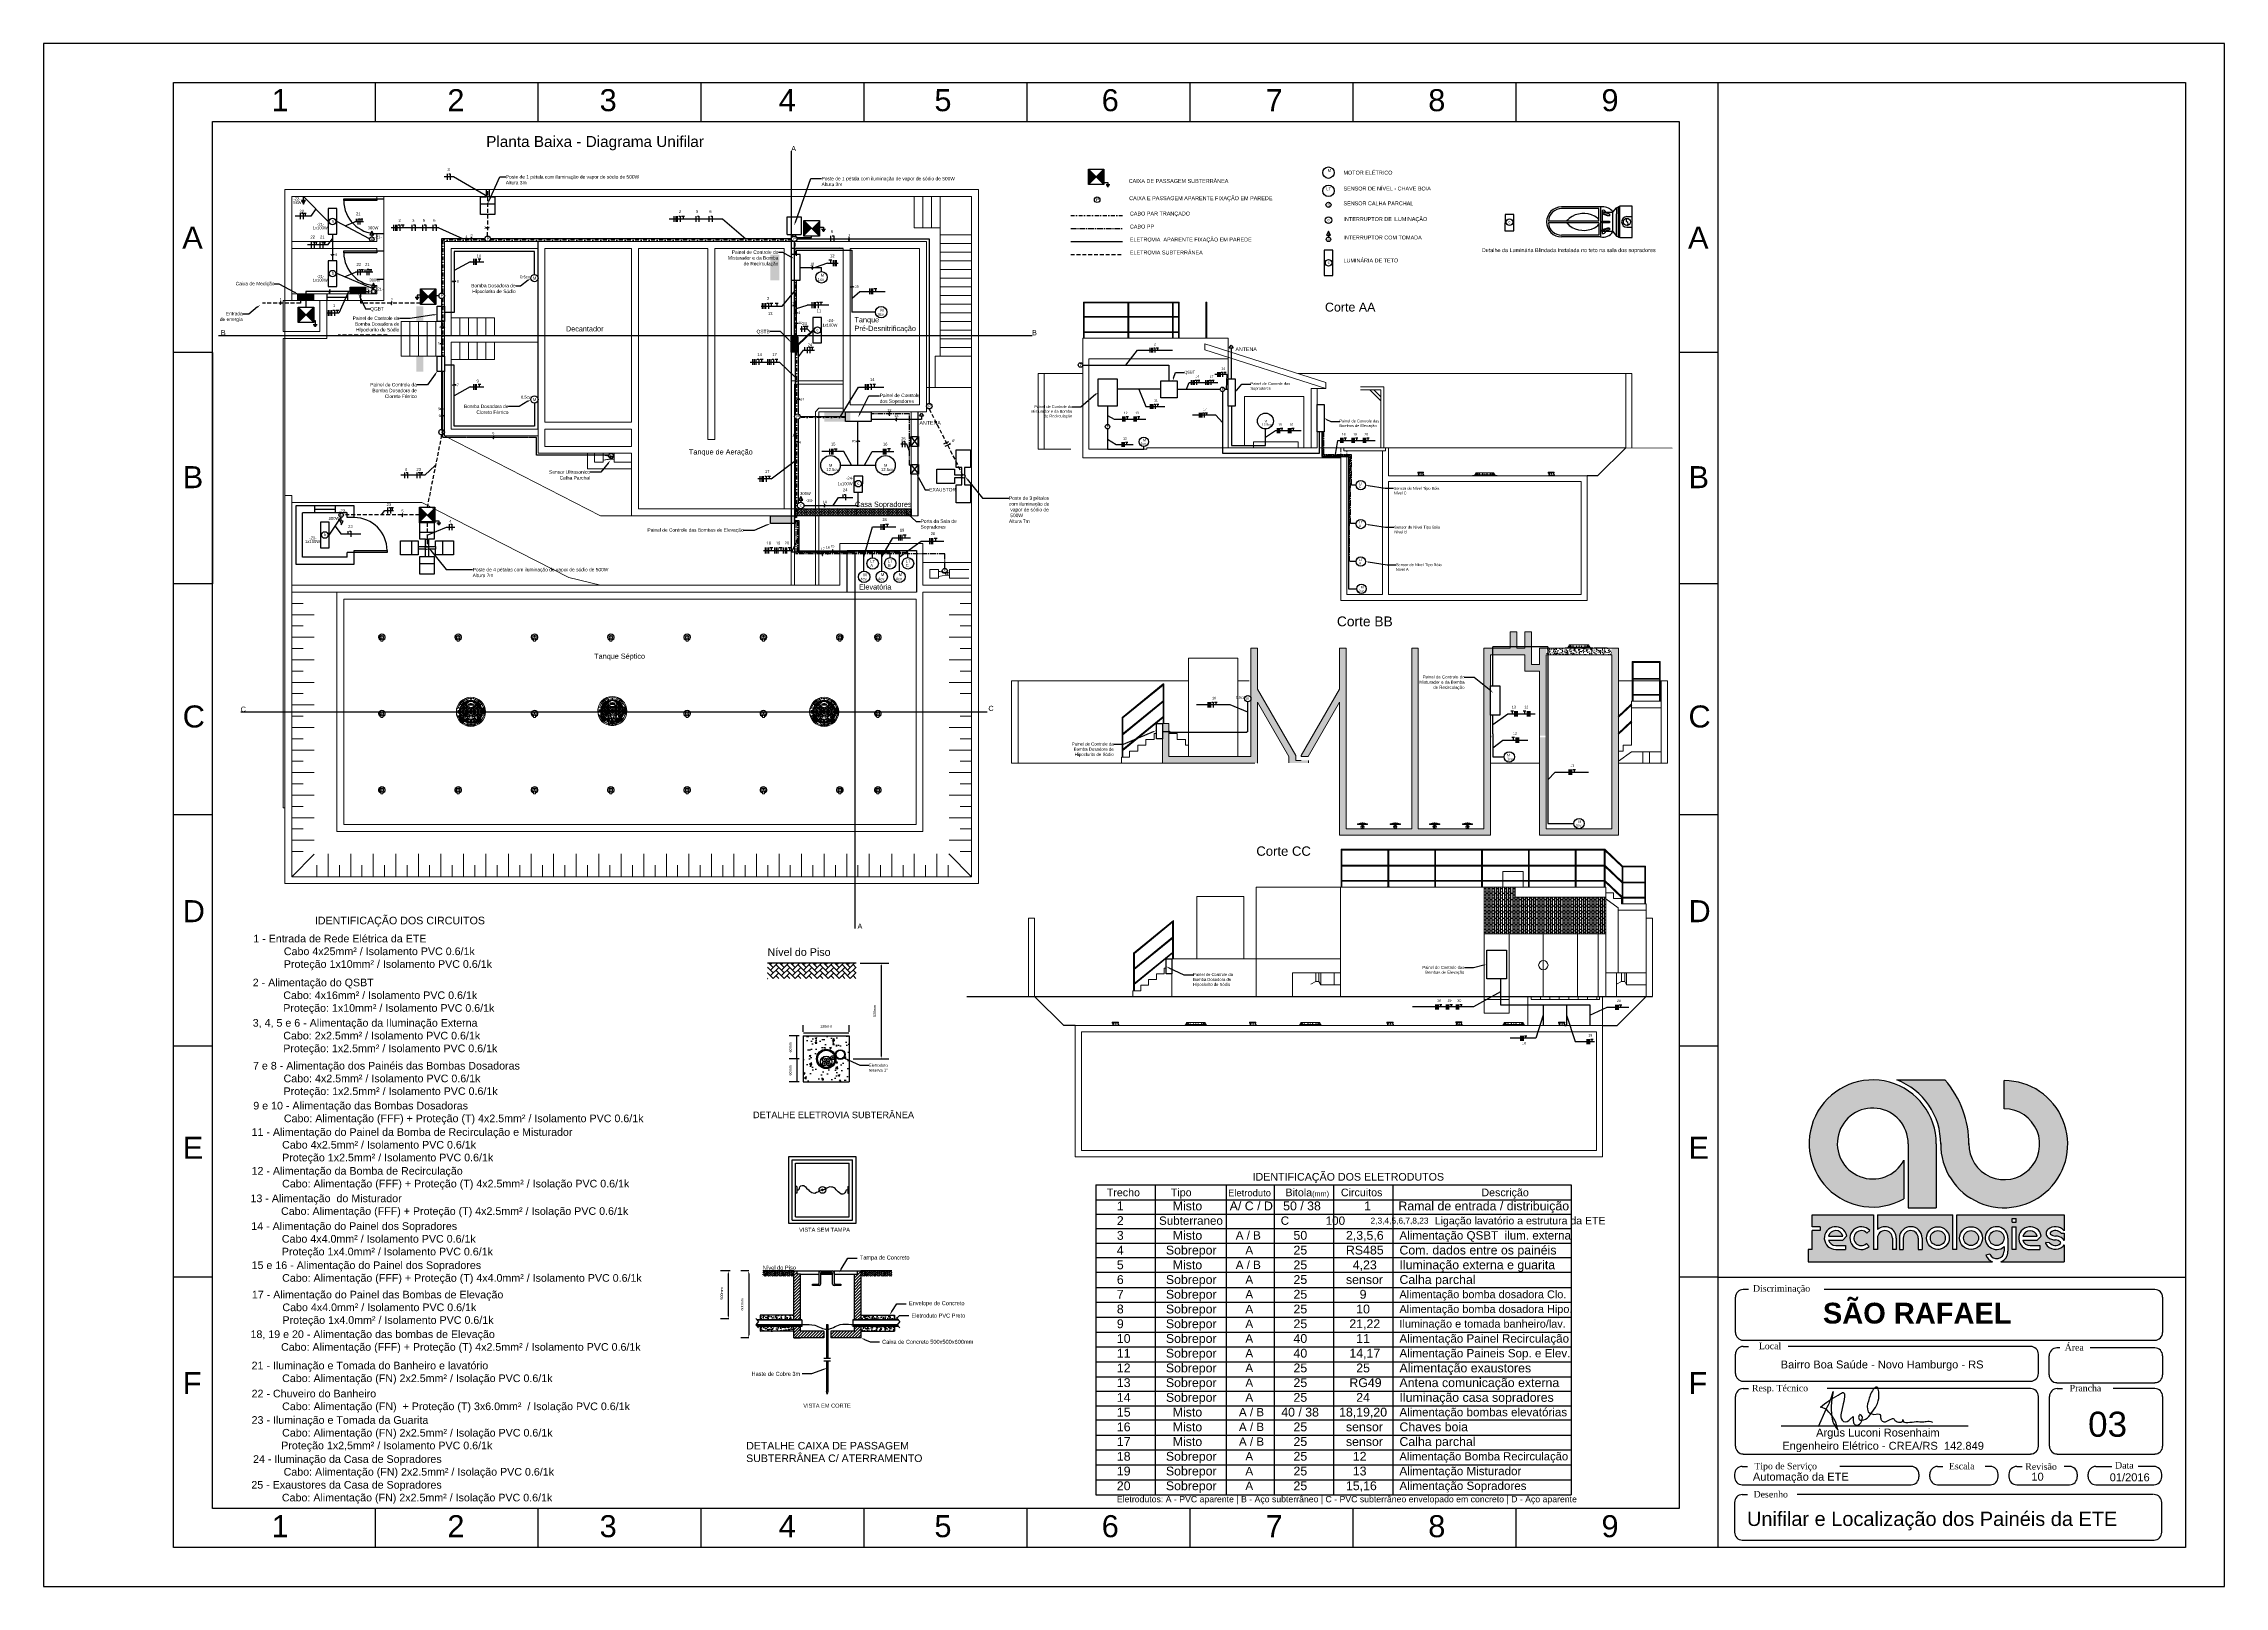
# Model space of a CAD drawing. Header units: millimetres. Extents: x 100 to 940, y 100 to 694.
import ezdxf
from ezdxf import colors
from ezdxf.entities.mleader import LeaderData, LeaderLine
from ezdxf.math import Vec2, Vec3

# ---------------------------------------------------------------- set-up
doc = ezdxf.new("R2010")
doc.units = ezdxf.units.MM
for name, pattern in [('CENTER', [2, 1.25, -0.25, 0.25, -0.25]), ('CENTER2', [1.125, 0.75, -0.125, 0.125, -0.125]), ('DASHED', [0.75, 0.5, -0.25]), ('SGC_DASHDOT', [1, 0.5, -0.25, 0, -0.25])]:
    doc.linetypes.add(name, pattern=pattern)
for name, color, linetype, lineweight in [('Alvenaria', 8, 'Continuous', 9), ('Aço 1020', 6, 'Continuous', 9), ('Centro', 1, 'CENTER', 5), ('COTAS', 5, 'Continuous', 5), ('DIVERSOS', 1, 'Continuous', 9), ('M-EQUIPAMENTOS', 1, 'Continuous', 9), ('PAREDE', 7, 'Continuous', 9), ('SGC-Conexoes (Desenho Unifilar)', 6, 'Continuous', 5), ('SGC-Conexoes (Linhas Externas)', 6, 'Continuous', 9), ('SGC-EIXOS', 9, 'SGC_DASHDOT', 9), ('Solo', 14, 'Continuous', 30)]:
    doc.layers.add(name, color=color, linetype=linetype, lineweight=lineweight)
for name, color, linetype in [('EXTERN', 7, 'Continuous'), ('EXTERN-I', 251, 'Continuous'), ('selo', 7, 'Continuous'), ('Unifilar', 4, 'Continuous')]:
    doc.layers.add(name, color=color, linetype=linetype)
doc.styles.add('Notes', font='Arial.ttf', dxfattribs={"height": 3})
doc.styles.get("Standard").update_dxf_attribs({"font": 'Arial.ttf'})
doc.dimstyles.get("Standard").update_dxf_attribs({"dimtxt": 3, "dimasz": 3, "dimexe": 5, "dimexo": 2, "dimgap": 2, "dimtad": 0, "dimtih": 1, "dimtoh": 1, "dimdec": 4, "dimzin": 0, "dimdsep": 46, "dimtxsty": 'Standard', "dimcen": 2, "dimadec": 0, "dimazin": 0, "dimtfac": 1, "dimtdec": 4, "dimtofl": 0, "dimtmove": 0, "dimatfit": 3, "dimfxl": 1, "dimtolj": 1, "dimtzin": 0, "dimarcsym": 0})
pattern_1 = [(50, (2784.5205, 558.5754), (2.2658952, -0.1982401), [0.2369323, -2.6062558]), (355, (2784.5205, 558.5754), (-0.438329, 2.3762486), [0.1895459, -2.0850047]), (100.45144, (2784.7093, 558.5589), (1.8275661, 2.1780085), [0.2013615, -2.2149766]), (46.1842, (2784.5205, 559.2072), (3.37152, -0.5228916), [0.3553985, -3.909384]), (96.63564, (2784.8014, 559.1636), (2.9526887, 3.077336), [0.3020424, -3.322467]), (351.18416, (2784.5205, 559.2072), (2.9526887, 3.077336), [0.284319, -3.127507]), (21, (2784.8364, 559.0493), (1.8856879, -1.2719125), [0.2369323, -2.6062558]), (326, (2784.8364, 559.0493), (0.768657, 2.29082), [0.1895459, -2.0850047]), (71.45144, (2784.9935, 558.9433), (2.6543448, 1.0189075), [0.2013615, -2.2149766]), (37.5, (2784.5205, 558.5754), (0.03841417, 1.0516443), [0, -2.0597319, 0, -2.11659565, 0, -2.0929024]), (7.5, (2784.5205, 558.5754), (0.83106244, 1.24598524), [0, -1.2067754, 0, -2.0123454, 0, -0.79767224]), (327.5, (2783.816, 558.5754), (1.68639738, -0.07125305), [0, -0.7897745, 0, -2.4640964, 0, -3.2696664]), (317.5, (2783.5001, 558.5754), (1.84234225, 0.3162414), [0, -1.0267068, 0, -1.6364128, 0, -2.321937])]

# ---------------------------------------------------------------- blocks, each defined once
blk = doc.blocks.new('BB-1-LC01-N0-D0-S0', base_point=(-177731, -35527))
at = {"layer": 'SGC-Conexoes (Linhas Externas)'}
for p, q in [((-177978, -35198), (-177935, -35257)), ((-177968, -35191), (-177925, -35249)), ((-177862, -35179), (-177869, -35156)), ((-177838, -35208), (-177853, -35169)), ((-177832, -35206), (-177842, -35165)), ((-177797, -35148), (-177827, -35125)), ((-177769, -35210), (-177766, -35217)), ((-177735, -35190), (-177737, -35149)), ((-177735, -35190), (-177737, -35149)), ((-177727, -35190), (-177725, -35149)), ((-177727, -35190), (-177725, -35149)), ((-177693, -35210), (-177697, -35217)), ((-177665, -35148), (-177635, -35125)), ((-177631, -35206), (-177620, -35165)), ((-177624, -35208), (-177609, -35169)), ((-177600, -35179), (-177593, -35156)), ((-177494, -35191), (-177537, -35249)), ((-177485, -35198), (-177527, -35257)), ((-178136, -35437), (-178097, -35414)), ((-178123, -35648), (-178055, -35626)), ((-178120, -35659), (-178051, -35637)), ((-178090, -35668), (-178120, -35662)), ((-178106, -35554), (-178106, -35498)), ((-178069, -35490), (-178098, -35490)), ((-178098, -35552), (-178098, -35500)), ((-178069, -35562), (-178098, -35562)), ((-178063, -35498), (-178096, -35498)), ((-178063, -35554), (-178096, -35554)), ((-178052, -35426), (-178092, -35416)), ((-178050, -35419), (-178089, -35404)), ((-178042, -35493), (-178048, -35493)), ((-178047, -35493), (-178048, -35493)), ((-178042, -35560), (-178048, -35560)), ((-178047, -35560), (-178048, -35560)), ((-178047, -35493), (-178042, -35493)), ((-178047, -35560), (-178042, -35560)), ((-178042, -35493), (-178044, -35493)), ((-178042, -35560), (-178044, -35560)), ((-178042, -35459), (-178038, -35456)), ((-178042, -35470), (-178028, -35462)), ((-178042, -35493), (-178042, -35470)), ((-178042, -35493), (-178042, -35493)), ((-178042, -35560), (-178042, -35583)), ((-178042, -35560), (-178042, -35560)), ((-178042, -35583), (-178028, -35592)), ((-178042, -35595), (-178038, -35598)), ((-178005, -35332), (-178040, -35309)), ((-178005, -35722), (-178040, -35744)), ((-178039, -35508), (-178007, -35508)), ((-178039, -35518), (-178039, -35508)), ((-178039, -35508), (-178039, -35508)), ((-178039, -35508), (-178039, -35508)), ((-178039, -35508), (-178039, -35509)), ((-178039, -35513), (-178039, -35509)), ((-178039, -35513), (-178039, -35516)), ((-178039, -35513), (-178039, -35515)), ((-178039, -35513), (-178039, -35518)), ((-178039, -35518), (-178039, -35515)), ((-178039, -35518), (-178039, -35517)), ((-178039, -35518), (-178013, -35518)), ((-178039, -35518), (-178015, -35518)), ((-178039, -35536), (-178013, -35536)), ((-178039, -35546), (-178039, -35536)), ((-178039, -35536), (-178039, -35537)), ((-178039, -35546), (-178039, -35541)), ((-178039, -35546), (-178039, -35544)), ((-178039, -35546), (-178007, -35546)), ((-178039, -35546), (-178039, -35546)), ((-178038, -35441), (-178038, -35456)), ((-178038, -35612), (-178038, -35598)), ((-178028, -35429), (-178035, -35429)), ((-178028, -35624), (-178035, -35624)), ((-178001, -35326), (-178033, -35300)), ((-178028, -35429), (-178033, -35429)), ((-178028, -35624), (-178033, -35624)), ((-178001, -35728), (-178033, -35754)), ((-178028, -35429), (-178030, -35429)), ((-178030, -35468), (-178024, -35465)), ((-178030, -35468), (-178013, -35480)), ((-178030, -35585), (-178013, -35574)), ((-178030, -35585), (-178024, -35589)), ((-178028, -35624), (-178030, -35624)), ((-178028, -35429), (-178028, -35462)), ((-178028, -35429), (-178028, -35429)), ((-178028, -35624), (-178028, -35592)), ((-178028, -35624), (-178028, -35624)), ((-178024, -35465), (-178010, -35475)), ((-178024, -35589), (-178010, -35579)), ((-178014, -35244), (-178001, -35232)), ((-178014, -35415), (-177991, -35415)), ((-178014, -35415), (-178014, -35417)), ((-178014, -35415), (-178014, -35417)), ((-178014, -35420), (-178014, -35415)), ((-178014, -35420), (-178014, -35425)), ((-178014, -35425), (-178014, -35424)), ((-178014, -35425), (-177991, -35425)), ((-178014, -35425), (-178014, -35425)), ((-178014, -35628), (-177991, -35628)), ((-178014, -35628), (-178014, -35630)), ((-178014, -35633), (-178014, -35628)), ((-178014, -35628), (-178014, -35628)), ((-178014, -35633), (-178014, -35638)), ((-178014, -35638), (-178014, -35637)), ((-178014, -35638), (-178014, -35637)), ((-178014, -35638), (-177991, -35638)), ((-178013, -35480), (-178010, -35475)), ((-178007, -35527), (-178013, -35518)), ((-178007, -35527), (-178013, -35536)), ((-178013, -35574), (-178010, -35579)), ((-178011, -35775), (-178003, -35768)), ((-177999, -35522), (-178007, -35508)), ((-177999, -35532), (-178007, -35546)), ((-178004, -35504), (-177994, -35490)), ((-178000, -35509), (-178004, -35504)), ((-178000, -35544), (-178004, -35550)), ((-178004, -35550), (-177994, -35564)), ((-178002, -35271), (-178003, -35269)), ((-178002, -35783), (-178003, -35784)), ((-177999, -35228), (-178000, -35213)), ((-178000, -35387), (-177995, -35383)), ((-177989, -35403), (-178000, -35387)), ((-177989, -35438), (-178000, -35454)), ((-178000, -35454), (-177995, -35458)), ((-178000, -35509), (-177989, -35493)), ((-178000, -35544), (-177989, -35561)), ((-178000, -35599), (-177995, -35596)), ((-177989, -35616), (-178000, -35599)), ((-177989, -35651), (-178000, -35667)), ((-178000, -35667), (-177995, -35670)), ((-177988, -35522), (-177999, -35522)), ((-177988, -35532), (-177999, -35532)), ((-177985, -35397), (-177995, -35383)), ((-177985, -35443), (-177995, -35458)), ((-177985, -35610), (-177995, -35596)), ((-177985, -35656), (-177995, -35670)), ((-177989, -35493), (-177994, -35490)), ((-177989, -35561), (-177994, -35564)), ((-177991, -35415), (-177982, -35401)), ((-177991, -35425), (-177982, -35439)), ((-177991, -35628), (-177982, -35614)), ((-177991, -35638), (-177982, -35652)), ((-177987, -35256), (-177989, -35255)), ((-177989, -35403), (-177985, -35397)), ((-177989, -35438), (-177985, -35443)), ((-177989, -35616), (-177985, -35610)), ((-177989, -35651), (-177985, -35656)), ((-177987, -35797), (-177989, -35799)), ((-177988, -35532), (-177988, -35522)), ((-177969, -35241), (-177983, -35221)), ((-177950, -35401), (-177982, -35401)), ((-177982, -35420), (-177976, -35411)), ((-177982, -35420), (-177976, -35429)), ((-177950, -35439), (-177982, -35439)), ((-177972, -35614), (-177982, -35614)), ((-177982, -35633), (-177976, -35624)), ((-177982, -35633), (-177976, -35642)), ((-177972, -35652), (-177982, -35652)), ((-177980, -35807), (-177972, -35798)), ((-177965, -35359), (-177979, -35369)), ((-177976, -35374), (-177979, -35369)), ((-177976, -35467), (-177979, -35472)), ((-177965, -35482), (-177979, -35472)), ((-177965, -35571), (-177979, -35581)), ((-177976, -35586), (-177979, -35581)), ((-177976, -35680), (-177979, -35685)), ((-177965, -35695), (-177979, -35685)), ((-177959, -35362), (-177976, -35374)), ((-177950, -35411), (-177976, -35411)), ((-177950, -35429), (-177976, -35429)), ((-177959, -35479), (-177976, -35467)), ((-177959, -35575), (-177976, -35586)), ((-177972, -35624), (-177976, -35624)), ((-177972, -35642), (-177976, -35642)), ((-177959, -35691), (-177976, -35680)), ((-177950, -35411), (-177974, -35411)), ((-177972, -35642), (-177974, -35642)), ((-177972, -35614), (-177972, -35624)), ((-177972, -35642), (-177972, -35652)), ((-177959, -35362), (-177965, -35359)), ((-177959, -35479), (-177965, -35482)), ((-177959, -35575), (-177965, -35571)), ((-177959, -35691), (-177965, -35695)), ((-177961, -35323), (-177961, -35355)), ((-177951, -35323), (-177961, -35323)), ((-177961, -35323), (-177959, -35323)), ((-177961, -35323), (-177961, -35323)), ((-177961, -35323), (-177961, -35323)), ((-177947, -35364), (-177961, -35355)), ((-177947, -35690), (-177961, -35698)), ((-177961, -35731), (-177961, -35698)), ((-177951, -35731), (-177961, -35731)), ((-177961, -35731), (-177961, -35731)), ((-177961, -35731), (-177961, -35731)), ((-177961, -35731), (-177959, -35731)), ((-177956, -35323), (-177959, -35323)), ((-177947, -35477), (-177959, -35484)), ((-177944, -35485), (-177959, -35484)), ((-177947, -35577), (-177959, -35569)), ((-177944, -35569), (-177959, -35569)), ((-177956, -35731), (-177959, -35731)), ((-177932, -35797), (-177958, -35829)), ((-177956, -35323), (-177953, -35323)), ((-177956, -35323), (-177951, -35323)), ((-177956, -35323), (-177952, -35323)), ((-177956, -35731), (-177953, -35731)), ((-177956, -35731), (-177952, -35731)), ((-177956, -35731), (-177951, -35731)), ((-177951, -35323), (-177953, -35323)), ((-177951, -35731), (-177953, -35731)), ((-177951, -35323), (-177952, -35323)), ((-177951, -35731), (-177952, -35731)), ((-177951, -35323), (-177951, -35348)), ((-177951, -35323), (-177951, -35350)), ((-177942, -35355), (-177951, -35350)), ((-177942, -35698), (-177951, -35704)), ((-177951, -35731), (-177951, -35704)), ((-177951, -35731), (-177951, -35706)), ((-177950, -35401), (-177950, -35403)), ((-177950, -35401), (-177950, -35401)), ((-177950, -35401), (-177950, -35401)), ((-177950, -35411), (-177950, -35401)), ((-177950, -35406), (-177950, -35403)), ((-177950, -35406), (-177950, -35411)), ((-177950, -35406), (-177950, -35409)), ((-177950, -35406), (-177950, -35410)), ((-177950, -35411), (-177950, -35409)), ((-177950, -35411), (-177950, -35410)), ((-177950, -35429), (-177950, -35431)), ((-177950, -35439), (-177950, -35429)), ((-177950, -35439), (-177950, -35434)), ((-177950, -35439), (-177950, -35438)), ((-177950, -35439), (-177950, -35439)), ((-177926, -35801), (-177948, -35836)), ((-177947, -35387), (-177947, -35364)), ((-177937, -35387), (-177947, -35387)), ((-177947, -35387), (-177945, -35387)), ((-177947, -35387), (-177945, -35387)), ((-177942, -35387), (-177947, -35387)), ((-177947, -35454), (-177947, -35477)), ((-177937, -35454), (-177947, -35454)), ((-177942, -35454), (-177947, -35454)), ((-177947, -35454), (-177945, -35454)), ((-177947, -35454), (-177945, -35454)), ((-177947, -35600), (-177947, -35577)), ((-177947, -35600), (-177937, -35600)), ((-177942, -35600), (-177947, -35600)), ((-177947, -35600), (-177947, -35600)), ((-177947, -35600), (-177945, -35600)), ((-177937, -35667), (-177947, -35667)), ((-177942, -35667), (-177947, -35667)), ((-177947, -35667), (-177945, -35667)), ((-177947, -35667), (-177945, -35667)), ((-177947, -35667), (-177947, -35690)), ((-177944, -35485), (-177933, -35491)), ((-177944, -35569), (-177933, -35562)), ((-177942, -35355), (-177933, -35350)), ((-177942, -35454), (-177937, -35454)), ((-177942, -35600), (-177937, -35600)), ((-177942, -35667), (-177937, -35667)), ((-177942, -35698), (-177933, -35704)), ((-177937, -35600), (-177938, -35600)), ((-177937, -35600), (-177938, -35600)), ((-177937, -35364), (-177923, -35355)), ((-177937, -35387), (-177937, -35364)), ((-177937, -35454), (-177937, -35477)), ((-177937, -35477), (-177923, -35486)), ((-177937, -35577), (-177923, -35568)), ((-177937, -35600), (-177937, -35577)), ((-177937, -35667), (-177937, -35690)), ((-177937, -35690), (-177923, -35698)), ((-177934, -35401), (-177902, -35401)), ((-177934, -35411), (-177934, -35401)), ((-177934, -35401), (-177934, -35401)), ((-177934, -35401), (-177934, -35401)), ((-177934, -35401), (-177934, -35403)), ((-177934, -35406), (-177934, -35403)), ((-177934, -35406), (-177934, -35407)), ((-177934, -35406), (-177934, -35407)), ((-177934, -35406), (-177934, -35407)), ((-177934, -35411), (-177909, -35411)), ((-177934, -35429), (-177907, -35429)), ((-177934, -35439), (-177934, -35429)), ((-177934, -35429), (-177934, -35431)), ((-177934, -35439), (-177934, -35434)), ((-177934, -35439), (-177934, -35438)), ((-177934, -35439), (-177902, -35439)), ((-177934, -35439), (-177934, -35439)), ((-177933, -35305), (-177933, -35280)), ((-177933, -35305), (-177933, -35280)), ((-177933, -35305), (-177923, -35305)), ((-177933, -35305), (-177932, -35305)), ((-177933, -35305), (-177930, -35305)), ((-177928, -35305), (-177933, -35305)), ((-177923, -35323), (-177933, -35323)), ((-177933, -35323), (-177933, -35350)), ((-177933, -35323), (-177931, -35323)), ((-177933, -35518), (-177933, -35491)), ((-177923, -35518), (-177933, -35518)), ((-177933, -35518), (-177931, -35518)), ((-177933, -35536), (-177933, -35562)), ((-177933, -35536), (-177933, -35560)), ((-177933, -35536), (-177923, -35536)), ((-177928, -35536), (-177933, -35536)), ((-177933, -35536), (-177930, -35536)), ((-177933, -35536), (-177932, -35536)), ((-177933, -35731), (-177933, -35704)), ((-177923, -35731), (-177933, -35731)), ((-177933, -35731), (-177931, -35731)), ((-177933, -35749), (-177923, -35749)), ((-177933, -35749), (-177933, -35774)), ((-177933, -35749), (-177933, -35773)), ((-177928, -35749), (-177933, -35749)), ((-177933, -35749), (-177930, -35749)), ((-177933, -35749), (-177932, -35749)), ((-177928, -35305), (-177931, -35305)), ((-177928, -35536), (-177931, -35536)), ((-177928, -35749), (-177931, -35749)), ((-177928, -35305), (-177930, -35305)), ((-177928, -35536), (-177930, -35536)), ((-177928, -35749), (-177930, -35749)), ((-177928, -35305), (-177924, -35305)), ((-177923, -35323), (-177928, -35323)), ((-177923, -35518), (-177928, -35518)), ((-177928, -35536), (-177924, -35536)), ((-177923, -35731), (-177928, -35731)), ((-177928, -35749), (-177924, -35749)), ((-177927, -35411), (-177907, -35411)), ((-177923, -35305), (-177924, -35305)), ((-177923, -35323), (-177924, -35323)), ((-177924, -35362), (-177919, -35359)), ((-177924, -35362), (-177908, -35374)), ((-177923, -35518), (-177924, -35518)), ((-177923, -35536), (-177924, -35536)), ((-177924, -35575), (-177919, -35571)), ((-177924, -35575), (-177908, -35586)), ((-177924, -35614), (-177905, -35614)), ((-177924, -35614), (-177924, -35624)), ((-177924, -35624), (-177907, -35624)), ((-177924, -35642), (-177907, -35642)), ((-177924, -35642), (-177909, -35642)), ((-177924, -35642), (-177924, -35652)), ((-177924, -35652), (-177902, -35652)), ((-177923, -35731), (-177924, -35731)), ((-177923, -35749), (-177924, -35749)), ((-177923, -35272), (-177923, -35273)), ((-177923, -35305), (-177923, -35273)), ((-177923, -35305), (-177923, -35305)), ((-177923, -35305), (-177923, -35305)), ((-177923, -35323), (-177923, -35355)), ((-177923, -35323), (-177923, -35323)), ((-177923, -35478), (-177907, -35466)), ((-177923, -35478), (-177918, -35481)), ((-177923, -35478), (-177918, -35481)), ((-177923, -35518), (-177923, -35486)), ((-177923, -35518), (-177923, -35518)), ((-177923, -35536), (-177923, -35568)), ((-177923, -35536), (-177923, -35536)), ((-177923, -35536), (-177923, -35536)), ((-177923, -35731), (-177923, -35698)), ((-177923, -35731), (-177923, -35731)), ((-177923, -35749), (-177923, -35781)), ((-177923, -35749), (-177923, -35749)), ((-177923, -35749), (-177923, -35749)), ((-177923, -35781), (-177923, -35781)), ((-177919, -35359), (-177905, -35369)), ((-177919, -35571), (-177905, -35581)), ((-177918, -35481), (-177904, -35471)), ((-177908, -35309), (-177885, -35309)), ((-177908, -35314), (-177908, -35309)), ((-177908, -35309), (-177908, -35310)), ((-177908, -35309), (-177908, -35310)), ((-177908, -35319), (-177908, -35309)), ((-177908, -35314), (-177908, -35319)), ((-177908, -35319), (-177908, -35317)), ((-177908, -35319), (-177908, -35319)), ((-177908, -35319), (-177885, -35319)), ((-177908, -35374), (-177905, -35369)), ((-177908, -35522), (-177885, -35522)), ((-177908, -35522), (-177908, -35532)), ((-177908, -35527), (-177908, -35522)), ((-177908, -35522), (-177908, -35523)), ((-177908, -35522), (-177908, -35522)), ((-177908, -35527), (-177908, -35532)), ((-177908, -35532), (-177908, -35530)), ((-177908, -35532), (-177908, -35530)), ((-177908, -35532), (-177885, -35532)), ((-177908, -35586), (-177905, -35581)), ((-177908, -35735), (-177885, -35735)), ((-177908, -35745), (-177908, -35735)), ((-177908, -35740), (-177908, -35735)), ((-177908, -35735), (-177908, -35736)), ((-177908, -35735), (-177908, -35736)), ((-177908, -35740), (-177908, -35745)), ((-177908, -35745), (-177908, -35743)), ((-177908, -35745), (-177885, -35745)), ((-177908, -35745), (-177908, -35745)), ((-177902, -35420), (-177907, -35411)), ((-177902, -35420), (-177907, -35429)), ((-177907, -35466), (-177904, -35471)), ((-177902, -35633), (-177907, -35624)), ((-177902, -35633), (-177907, -35642)), ((-177893, -35415), (-177902, -35401)), ((-177893, -35425), (-177902, -35439)), ((-177893, -35638), (-177902, -35652)), ((-177898, -35397), (-177888, -35383)), ((-177895, -35403), (-177898, -35397)), ((-177895, -35438), (-177898, -35443)), ((-177898, -35443), (-177888, -35458)), ((-177893, -35628), (-177897, -35622)), ((-177895, -35280), (-177890, -35277)), ((-177883, -35297), (-177895, -35280)), ((-177883, -35331), (-177895, -35348)), ((-177895, -35348), (-177890, -35351)), ((-177895, -35403), (-177883, -35387)), ((-177895, -35438), (-177883, -35454)), ((-177895, -35493), (-177890, -35490)), ((-177883, -35509), (-177895, -35493)), ((-177883, -35544), (-177895, -35561)), ((-177895, -35561), (-177890, -35564)), ((-177870, -35415), (-177893, -35415)), ((-177870, -35425), (-177893, -35425)), ((-177870, -35628), (-177893, -35628)), ((-177870, -35638), (-177893, -35638)), ((-177880, -35291), (-177890, -35277)), ((-177880, -35337), (-177890, -35351)), ((-177880, -35504), (-177890, -35490)), ((-177880, -35550), (-177890, -35564)), ((-177883, -35387), (-177888, -35383)), ((-177883, -35454), (-177888, -35458)), ((-177885, -35309), (-177877, -35295)), ((-177885, -35319), (-177877, -35333)), ((-177885, -35522), (-177877, -35508)), ((-177885, -35532), (-177877, -35546)), ((-177885, -35735), (-177877, -35721)), ((-177885, -35745), (-177877, -35759)), ((-177883, -35297), (-177880, -35291)), ((-177883, -35331), (-177880, -35337)), ((-177883, -35509), (-177880, -35504)), ((-177883, -35544), (-177880, -35550)), ((-177844, -35295), (-177877, -35295)), ((-177844, -35333), (-177877, -35333)), ((-177844, -35508), (-177877, -35508)), ((-177844, -35546), (-177877, -35546)), ((-177844, -35721), (-177877, -35721)), ((-177844, -35759), (-177877, -35759)), ((-177876, -35314), (-177871, -35305)), ((-177876, -35314), (-177871, -35323)), ((-177876, -35527), (-177871, -35518)), ((-177876, -35527), (-177871, -35536)), ((-177876, -35740), (-177871, -35731)), ((-177876, -35740), (-177871, -35749)), ((-177859, -35252), (-177874, -35262)), ((-177870, -35267), (-177874, -35262)), ((-177870, -35361), (-177874, -35366)), ((-177859, -35376), (-177874, -35366)), ((-177859, -35465), (-177874, -35475)), ((-177870, -35480), (-177874, -35475)), ((-177870, -35574), (-177874, -35579)), ((-177859, -35589), (-177874, -35579)), ((-177870, -35786), (-177874, -35791)), ((-177859, -35801), (-177874, -35791)), ((-177844, -35305), (-177871, -35305)), ((-177844, -35323), (-177871, -35323)), ((-177844, -35518), (-177871, -35518)), ((-177844, -35536), (-177871, -35536)), ((-177844, -35731), (-177871, -35731)), ((-177844, -35749), (-177871, -35749)), ((-177854, -35256), (-177870, -35267)), ((-177854, -35372), (-177870, -35361)), ((-177870, -35420), (-177870, -35415)), ((-177870, -35415), (-177870, -35417)), ((-177870, -35415), (-177870, -35417)), ((-177870, -35420), (-177870, -35425)), ((-177870, -35425), (-177870, -35424)), ((-177870, -35425), (-177870, -35425)), ((-177854, -35468), (-177870, -35480)), ((-177854, -35585), (-177870, -35574)), ((-177870, -35633), (-177870, -35628)), ((-177870, -35628), (-177870, -35630)), ((-177870, -35628), (-177870, -35628)), ((-177870, -35633), (-177870, -35638)), ((-177870, -35638), (-177870, -35637)), ((-177870, -35638), (-177870, -35637)), ((-177854, -35798), (-177870, -35786)), ((-177853, -35305), (-177869, -35305)), ((-177844, -35536), (-177869, -35536)), ((-177844, -35731), (-177869, -35731)), ((-177854, -35256), (-177859, -35252)), ((-177854, -35372), (-177859, -35376)), ((-177854, -35468), (-177859, -35465)), ((-177854, -35585), (-177859, -35589)), ((-177854, -35798), (-177859, -35801)), ((-177855, -35233), (-177855, -35249)), ((-177841, -35257), (-177855, -35249)), ((-177841, -35371), (-177855, -35379)), ((-177855, -35411), (-177855, -35379)), ((-177855, -35411), (-177845, -35411)), ((-177855, -35411), (-177850, -35411)), ((-177855, -35429), (-177855, -35462)), ((-177855, -35429), (-177850, -35429)), ((-177855, -35429), (-177845, -35429)), ((-177855, -35429), (-177855, -35429)), ((-177855, -35429), (-177854, -35429)), ((-177841, -35470), (-177855, -35462)), ((-177841, -35583), (-177855, -35592)), ((-177855, -35624), (-177855, -35592)), ((-177855, -35624), (-177850, -35624)), ((-177855, -35624), (-177845, -35624)), ((-177855, -35624), (-177855, -35624)), ((-177855, -35624), (-177854, -35624)), ((-177855, -35642), (-177845, -35642)), ((-177855, -35642), (-177850, -35642)), ((-177855, -35642), (-177855, -35674)), ((-177855, -35642), (-177855, -35642)), ((-177855, -35642), (-177854, -35642)), ((-177841, -35683), (-177855, -35674)), ((-177841, -35796), (-177855, -35805)), ((-177855, -35820), (-177855, -35805)), ((-177845, -35411), (-177847, -35411)), ((-177845, -35429), (-177847, -35429)), ((-177845, -35624), (-177847, -35624)), ((-177845, -35642), (-177847, -35642)), ((-177845, -35229), (-177845, -35243)), ((-177845, -35229), (-177845, -35241)), ((-177836, -35249), (-177845, -35243)), ((-177836, -35379), (-177845, -35385)), ((-177845, -35411), (-177845, -35385)), ((-177845, -35429), (-177845, -35456)), ((-177836, -35461), (-177845, -35456)), ((-177836, -35592), (-177845, -35598)), ((-177845, -35624), (-177845, -35598)), ((-177845, -35642), (-177845, -35669)), ((-177836, -35674), (-177845, -35669)), ((-177836, -35805), (-177845, -35810)), ((-177845, -35824), (-177845, -35810)), ((-177845, -35824), (-177845, -35812)), ((-177844, -35305), (-177844, -35295)), ((-177844, -35300), (-177844, -35296)), ((-177844, -35300), (-177844, -35301)), ((-177844, -35300), (-177844, -35301)), ((-177844, -35300), (-177844, -35301)), ((-177844, -35323), (-177844, -35333)), ((-177844, -35325), (-177844, -35323)), ((-177844, -35508), (-177844, -35518)), ((-177844, -35508), (-177844, -35509)), ((-177844, -35508), (-177844, -35513)), ((-177844, -35508), (-177844, -35508)), ((-177844, -35518), (-177844, -35516)), ((-177844, -35536), (-177844, -35538)), ((-177844, -35536), (-177844, -35546)), ((-177844, -35541), (-177844, -35536)), ((-177844, -35536), (-177844, -35537)), ((-177844, -35541), (-177844, -35537)), ((-177844, -35541), (-177844, -35538)), ((-177844, -35541), (-177844, -35544)), ((-177844, -35731), (-177844, -35721)), ((-177844, -35726), (-177844, -35731)), ((-177844, -35731), (-177844, -35728)), ((-177844, -35731), (-177844, -35729)), ((-177844, -35749), (-177844, -35750)), ((-177844, -35759), (-177844, -35749)), ((-177844, -35759), (-177844, -35754)), ((-177844, -35759), (-177844, -35757)), ((-177844, -35759), (-177844, -35759)), ((-177841, -35281), (-177841, -35257)), ((-177836, -35281), (-177841, -35281)), ((-177831, -35281), (-177841, -35281)), ((-177841, -35281), (-177840, -35281)), ((-177841, -35281), (-177840, -35281)), ((-177841, -35347), (-177831, -35347)), ((-177836, -35347), (-177841, -35347)), ((-177841, -35347), (-177840, -35347)), ((-177841, -35347), (-177841, -35347)), ((-177841, -35347), (-177841, -35371)), ((-177841, -35493), (-177841, -35470)), ((-177836, -35493), (-177841, -35493)), ((-177841, -35493), (-177831, -35493)), ((-177841, -35493), (-177841, -35493)), ((-177841, -35493), (-177840, -35493)), ((-177836, -35560), (-177841, -35560)), ((-177841, -35560), (-177831, -35560)), ((-177841, -35560), (-177841, -35583)), ((-177841, -35560), (-177841, -35560)), ((-177841, -35560), (-177840, -35560)), ((-177841, -35706), (-177841, -35683)), ((-177841, -35706), (-177831, -35706)), ((-177841, -35706), (-177841, -35706)), ((-177841, -35706), (-177840, -35706)), ((-177836, -35706), (-177841, -35706)), ((-177836, -35773), (-177841, -35773)), ((-177831, -35773), (-177841, -35773)), ((-177841, -35773), (-177841, -35796)), ((-177841, -35773), (-177840, -35773)), ((-177841, -35773), (-177840, -35773)), ((-177836, -35249), (-177827, -35243)), ((-177836, -35281), (-177831, -35281)), ((-177836, -35347), (-177831, -35347)), ((-177836, -35379), (-177827, -35385)), ((-177836, -35461), (-177827, -35456)), ((-177836, -35493), (-177831, -35493)), ((-177836, -35560), (-177831, -35560)), ((-177836, -35592), (-177827, -35598)), ((-177836, -35674), (-177827, -35669)), ((-177836, -35706), (-177831, -35706)), ((-177836, -35773), (-177831, -35773)), ((-177836, -35805), (-177827, -35810)), ((-177831, -35347), (-177833, -35347)), ((-177831, -35347), (-177833, -35347)), ((-177831, -35493), (-177833, -35493)), ((-177831, -35493), (-177833, -35493)), ((-177831, -35560), (-177833, -35560)), ((-177831, -35560), (-177833, -35560)), ((-177831, -35706), (-177833, -35706)), ((-177831, -35706), (-177833, -35706)), ((-177831, -35257), (-177817, -35249)), ((-177831, -35281), (-177831, -35257)), ((-177831, -35347), (-177831, -35371)), ((-177831, -35371), (-177817, -35379)), ((-177831, -35470), (-177817, -35462)), ((-177831, -35493), (-177831, -35470)), ((-177831, -35560), (-177831, -35583)), ((-177831, -35583), (-177817, -35592)), ((-177831, -35683), (-177817, -35674)), ((-177831, -35706), (-177831, -35683)), ((-177831, -35773), (-177831, -35796)), ((-177831, -35796), (-177817, -35805)), ((-177829, -35508), (-177796, -35508)), ((-177829, -35508), (-177829, -35518)), ((-177829, -35508), (-177829, -35509)), ((-177829, -35508), (-177829, -35513)), ((-177829, -35508), (-177829, -35508)), ((-177829, -35518), (-177829, -35516)), ((-177829, -35518), (-177802, -35518)), ((-177829, -35536), (-177804, -35536)), ((-177829, -35536), (-177802, -35536)), ((-177829, -35536), (-177829, -35538)), ((-177829, -35536), (-177829, -35546)), ((-177829, -35541), (-177829, -35536)), ((-177829, -35536), (-177829, -35537)), ((-177829, -35541), (-177829, -35537)), ((-177829, -35541), (-177829, -35538)), ((-177829, -35541), (-177829, -35544)), ((-177829, -35546), (-177796, -35546)), ((-177829, -35721), (-177796, -35721)), ((-177829, -35721), (-177829, -35726)), ((-177829, -35721), (-177829, -35731)), ((-177829, -35721), (-177829, -35722)), ((-177829, -35721), (-177829, -35721)), ((-177829, -35731), (-177829, -35729)), ((-177829, -35731), (-177802, -35731)), ((-177829, -35749), (-177804, -35749)), ((-177829, -35749), (-177802, -35749)), ((-177829, -35749), (-177829, -35759)), ((-177829, -35754), (-177829, -35749)), ((-177829, -35749), (-177829, -35751)), ((-177829, -35749), (-177829, -35750)), ((-177829, -35754), (-177829, -35750)), ((-177829, -35754), (-177829, -35751)), ((-177829, -35754), (-177829, -35757)), ((-177829, -35759), (-177829, -35757)), ((-177829, -35759), (-177796, -35759)), ((-177829, -35759), (-177829, -35759)), ((-177829, -35759), (-177829, -35759)), ((-177827, -35223), (-177827, -35243)), ((-177827, -35411), (-177827, -35385)), ((-177827, -35411), (-177827, -35387)), ((-177827, -35411), (-177826, -35411)), ((-177827, -35411), (-177825, -35411)), ((-177822, -35411), (-177827, -35411)), ((-177827, -35411), (-177817, -35411)), ((-177827, -35429), (-177827, -35454)), ((-177827, -35429), (-177827, -35456)), ((-177827, -35429), (-177817, -35429)), ((-177822, -35429), (-177827, -35429)), ((-177827, -35429), (-177825, -35429)), ((-177827, -35429), (-177826, -35429)), ((-177827, -35624), (-177827, -35598)), ((-177827, -35624), (-177827, -35599)), ((-177827, -35624), (-177817, -35624)), ((-177822, -35624), (-177827, -35624)), ((-177827, -35624), (-177825, -35624)), ((-177827, -35624), (-177826, -35624)), ((-177827, -35642), (-177827, -35669)), ((-177827, -35642), (-177827, -35667)), ((-177822, -35642), (-177827, -35642)), ((-177827, -35642), (-177817, -35642)), ((-177827, -35642), (-177825, -35642)), ((-177827, -35642), (-177826, -35642)), ((-177827, -35831), (-177827, -35810)), ((-177822, -35411), (-177826, -35411)), ((-177822, -35429), (-177826, -35429)), ((-177822, -35624), (-177826, -35624)), ((-177822, -35642), (-177826, -35642)), ((-177822, -35411), (-177825, -35411)), ((-177822, -35429), (-177825, -35429)), ((-177822, -35624), (-177825, -35624)), ((-177822, -35642), (-177825, -35642)), ((-177822, -35411), (-177819, -35411)), ((-177822, -35429), (-177819, -35429)), ((-177822, -35624), (-177819, -35624)), ((-177822, -35642), (-177819, -35642)), ((-177819, -35372), (-177803, -35361)), ((-177819, -35372), (-177814, -35376)), ((-177817, -35411), (-177819, -35411)), ((-177817, -35429), (-177819, -35429)), ((-177819, -35468), (-177814, -35465)), ((-177819, -35468), (-177803, -35480)), ((-177819, -35585), (-177803, -35574)), ((-177819, -35585), (-177814, -35589)), ((-177817, -35624), (-177819, -35624)), ((-177817, -35642), (-177819, -35642)), ((-177818, -35256), (-177812, -35253)), ((-177818, -35256), (-177812, -35253)), ((-177818, -35256), (-177802, -35268)), ((-177818, -35797), (-177802, -35786)), ((-177818, -35797), (-177812, -35801)), ((-177818, -35797), (-177812, -35801)), ((-177817, -35220), (-177817, -35249)), ((-177817, -35411), (-177817, -35379)), ((-177817, -35411), (-177817, -35411)), ((-177817, -35411), (-177817, -35411)), ((-177817, -35429), (-177817, -35462)), ((-177817, -35429), (-177817, -35429)), ((-177817, -35429), (-177817, -35429)), ((-177817, -35624), (-177817, -35592)), ((-177817, -35624), (-177817, -35624)), ((-177817, -35624), (-177817, -35624)), ((-177817, -35642), (-177817, -35674)), ((-177817, -35642), (-177817, -35642)), ((-177817, -35642), (-177817, -35642)), ((-177817, -35834), (-177817, -35805)), ((-177814, -35376), (-177799, -35366)), ((-177814, -35465), (-177799, -35475)), ((-177814, -35589), (-177799, -35579)), ((-177812, -35253), (-177798, -35263)), ((-177812, -35801), (-177798, -35791)), ((-177803, -35361), (-177799, -35366)), ((-177803, -35415), (-177780, -35415)), ((-177803, -35420), (-177803, -35415)), ((-177803, -35415), (-177803, -35417)), ((-177803, -35415), (-177803, -35417)), ((-177803, -35420), (-177803, -35425)), ((-177803, -35425), (-177803, -35424)), ((-177803, -35425), (-177780, -35425)), ((-177803, -35425), (-177803, -35425)), ((-177803, -35480), (-177799, -35475)), ((-177803, -35574), (-177799, -35579)), ((-177802, -35268), (-177798, -35263)), ((-177796, -35527), (-177802, -35518)), ((-177796, -35527), (-177802, -35536)), ((-177796, -35740), (-177802, -35731)), ((-177796, -35740), (-177802, -35749)), ((-177802, -35786), (-177798, -35791)), ((-177785, -35527), (-177796, -35508)), ((-177785, -35527), (-177796, -35546)), ((-177788, -35735), (-177796, -35721)), ((-177788, -35745), (-177796, -35759)), ((-177793, -35504), (-177783, -35490)), ((-177789, -35509), (-177793, -35504)), ((-177789, -35544), (-177793, -35550)), ((-177793, -35550), (-177783, -35564)), ((-177778, -35225), (-177789, -35241)), ((-177789, -35241), (-177785, -35245)), ((-177789, -35387), (-177785, -35383)), ((-177778, -35403), (-177789, -35387)), ((-177778, -35438), (-177789, -35454)), ((-177789, -35454), (-177785, -35458)), ((-177789, -35509), (-177778, -35493)), ((-177789, -35544), (-177778, -35561)), ((-177789, -35599), (-177785, -35596)), ((-177783, -35609), (-177789, -35599)), ((-177783, -35675), (-177789, -35685)), ((-177789, -35685), (-177785, -35688)), ((-177789, -35812), (-177785, -35809)), ((-177778, -35829), (-177789, -35812)), ((-177765, -35735), (-177788, -35735)), ((-177765, -35745), (-177788, -35745)), ((-177775, -35230), (-177785, -35245)), ((-177775, -35397), (-177785, -35383)), ((-177775, -35443), (-177785, -35458)), ((-177775, -35609), (-177785, -35596)), ((-177775, -35675), (-177785, -35688)), ((-177775, -35823), (-177785, -35809)), ((-177778, -35493), (-177783, -35490)), ((-177778, -35561), (-177783, -35564)), ((-177780, -35212), (-177771, -35227)), ((-177780, -35415), (-177771, -35401)), ((-177780, -35425), (-177771, -35439)), ((-177780, -35842), (-177771, -35827)), ((-177778, -35225), (-177775, -35230)), ((-177778, -35403), (-177775, -35397)), ((-177778, -35438), (-177775, -35443)), ((-177778, -35829), (-177775, -35823)), ((-177739, -35227), (-177771, -35227)), ((-177739, -35401), (-177771, -35401)), ((-177771, -35420), (-177766, -35411)), ((-177771, -35420), (-177766, -35429)), ((-177739, -35439), (-177771, -35439)), ((-177739, -35827), (-177771, -35827)), ((-177755, -35785), (-177769, -35795)), ((-177766, -35800), (-177769, -35795)), ((-177769, -35843), (-177766, -35837)), ((-177754, -35571), (-177768, -35581)), ((-177765, -35586), (-177768, -35581)), ((-177765, -35698), (-177768, -35703)), ((-177754, -35713), (-177768, -35703)), ((-177767, -35473), (-177762, -35469)), ((-177755, -35481), (-177767, -35473)), ((-177739, -35217), (-177766, -35217)), ((-177739, -35411), (-177766, -35411)), ((-177739, -35429), (-177766, -35429)), ((-177749, -35788), (-177766, -35800)), ((-177739, -35837), (-177766, -35837)), ((-177748, -35575), (-177765, -35586)), ((-177748, -35709), (-177765, -35698)), ((-177765, -35735), (-177765, -35745)), ((-177739, -35411), (-177764, -35411)), ((-177749, -35478), (-177762, -35469)), ((-177749, -35478), (-177755, -35481)), ((-177749, -35478), (-177755, -35481)), ((-177749, -35788), (-177755, -35785)), ((-177749, -35788), (-177755, -35785)), ((-177748, -35575), (-177754, -35571)), ((-177748, -35709), (-177754, -35713)), ((-177750, -35747), (-177750, -35781)), ((-177740, -35747), (-177750, -35747)), ((-177736, -35789), (-177750, -35781)), ((-177740, -35747), (-177740, -35775)), ((-177731, -35781), (-177740, -35775)), ((-177739, -35227), (-177739, -35217)), ((-177739, -35217), (-177739, -35218)), ((-177739, -35227), (-177739, -35222)), ((-177739, -35227), (-177739, -35225)), ((-177739, -35227), (-177739, -35227)), ((-177739, -35411), (-177739, -35401)), ((-177739, -35401), (-177739, -35401)), ((-177739, -35401), (-177739, -35401)), ((-177739, -35401), (-177739, -35403)), ((-177739, -35406), (-177739, -35403)), ((-177739, -35406), (-177739, -35410)), ((-177739, -35406), (-177739, -35409)), ((-177739, -35406), (-177739, -35411)), ((-177739, -35411), (-177739, -35409)), ((-177739, -35411), (-177739, -35410)), ((-177739, -35429), (-177739, -35431)), ((-177739, -35439), (-177739, -35429)), ((-177739, -35439), (-177739, -35434)), ((-177739, -35439), (-177739, -35438)), ((-177739, -35439), (-177739, -35439)), ((-177739, -35827), (-177739, -35837)), ((-177739, -35827), (-177739, -35828)), ((-177739, -35827), (-177739, -35832)), ((-177739, -35827), (-177739, -35827)), ((-177739, -35837), (-177739, -35835)), ((-177736, -35462), (-177736, -35478)), ((-177736, -35600), (-177736, -35576)), ((-177726, -35600), (-177736, -35600)), ((-177731, -35600), (-177736, -35600)), ((-177736, -35600), (-177735, -35600)), ((-177736, -35600), (-177735, -35600)), ((-177736, -35813), (-177736, -35789)), ((-177736, -35813), (-177726, -35813)), ((-177731, -35813), (-177736, -35813)), ((-177731, -35600), (-177726, -35600)), ((-177731, -35781), (-177722, -35775)), ((-177731, -35813), (-177726, -35813)), ((-177726, -35600), (-177728, -35600)), ((-177726, -35813), (-177728, -35813)), ((-177726, -35813), (-177728, -35813)), ((-177726, -35462), (-177726, -35478)), ((-177726, -35600), (-177726, -35576)), ((-177726, -35600), (-177726, -35600)), ((-177726, -35789), (-177712, -35781)), ((-177726, -35813), (-177726, -35789)), ((-177723, -35217), (-177697, -35217)), ((-177723, -35227), (-177723, -35217)), ((-177723, -35217), (-177723, -35218)), ((-177723, -35227), (-177723, -35222)), ((-177723, -35227), (-177723, -35225)), ((-177723, -35227), (-177691, -35227)), ((-177723, -35227), (-177723, -35227)), ((-177723, -35401), (-177691, -35401)), ((-177723, -35401), (-177723, -35403)), ((-177723, -35401), (-177723, -35401)), ((-177723, -35401), (-177723, -35401)), ((-177723, -35411), (-177723, -35401)), ((-177723, -35406), (-177723, -35403)), ((-177723, -35406), (-177723, -35411)), ((-177723, -35406), (-177723, -35409)), ((-177723, -35406), (-177723, -35410)), ((-177723, -35411), (-177723, -35409)), ((-177723, -35411), (-177723, -35410)), ((-177723, -35411), (-177698, -35411)), ((-177723, -35411), (-177697, -35411)), ((-177723, -35429), (-177697, -35429)), ((-177723, -35439), (-177723, -35429)), ((-177723, -35429), (-177723, -35431)), ((-177723, -35439), (-177723, -35434)), ((-177723, -35439), (-177723, -35438)), ((-177723, -35439), (-177691, -35439)), ((-177723, -35439), (-177723, -35439)), ((-177723, -35827), (-177691, -35827)), ((-177723, -35827), (-177723, -35827)), ((-177723, -35827), (-177723, -35832)), ((-177723, -35827), (-177723, -35828)), ((-177723, -35827), (-177723, -35837)), ((-177723, -35837), (-177723, -35835)), ((-177723, -35837), (-177697, -35837)), ((-177722, -35747), (-177722, -35773)), ((-177722, -35747), (-177722, -35775)), ((-177712, -35747), (-177722, -35747)), ((-177714, -35479), (-177700, -35469)), ((-177714, -35479), (-177708, -35482)), ((-177714, -35575), (-177708, -35571)), ((-177714, -35575), (-177697, -35586)), ((-177714, -35709), (-177697, -35698)), ((-177714, -35709), (-177708, -35713)), ((-177714, -35788), (-177708, -35784)), ((-177714, -35788), (-177697, -35799)), ((-177712, -35747), (-177712, -35781)), ((-177708, -35482), (-177695, -35473)), ((-177708, -35571), (-177694, -35581)), ((-177708, -35713), (-177694, -35703)), ((-177708, -35784), (-177694, -35794)), ((-177700, -35469), (-177695, -35473)), ((-177698, -35522), (-177674, -35522)), ((-177698, -35532), (-177698, -35522)), ((-177698, -35527), (-177698, -35522)), ((-177698, -35522), (-177698, -35523)), ((-177698, -35522), (-177698, -35523)), ((-177698, -35527), (-177698, -35532)), ((-177698, -35532), (-177698, -35530)), ((-177698, -35532), (-177674, -35532)), ((-177698, -35532), (-177698, -35532)), ((-177698, -35735), (-177674, -35735)), ((-177698, -35735), (-177698, -35745)), ((-177698, -35745), (-177674, -35745)), ((-177691, -35420), (-177697, -35411)), ((-177691, -35420), (-177697, -35429)), ((-177697, -35586), (-177694, -35581)), ((-177697, -35698), (-177694, -35703)), ((-177697, -35799), (-177694, -35794)), ((-177693, -35843), (-177697, -35837)), ((-177682, -35212), (-177691, -35227)), ((-177682, -35415), (-177691, -35401)), ((-177682, -35425), (-177691, -35439)), ((-177682, -35842), (-177691, -35827)), ((-177684, -35225), (-177687, -35230)), ((-177687, -35230), (-177678, -35245)), ((-177687, -35397), (-177678, -35383)), ((-177684, -35403), (-177687, -35397)), ((-177684, -35438), (-177687, -35443)), ((-177687, -35443), (-177678, -35458)), ((-177687, -35609), (-177678, -35596)), ((-177687, -35675), (-177678, -35688)), ((-177687, -35823), (-177678, -35809)), ((-177684, -35829), (-177687, -35823)), ((-177684, -35225), (-177673, -35241)), ((-177684, -35403), (-177673, -35387)), ((-177684, -35438), (-177673, -35454)), ((-177684, -35493), (-177679, -35490)), ((-177673, -35509), (-177684, -35493)), ((-177673, -35544), (-177684, -35561)), ((-177684, -35561), (-177679, -35564)), ((-177684, -35829), (-177673, -35812)), ((-177659, -35415), (-177682, -35415)), ((-177659, -35425), (-177682, -35425)), ((-177680, -35609), (-177673, -35599)), ((-177680, -35675), (-177673, -35685)), ((-177669, -35504), (-177679, -35490)), ((-177669, -35550), (-177679, -35564)), ((-177673, -35241), (-177678, -35245)), ((-177673, -35387), (-177678, -35383)), ((-177673, -35454), (-177678, -35458)), ((-177673, -35599), (-177678, -35596)), ((-177673, -35685), (-177678, -35688)), ((-177673, -35812), (-177678, -35809)), ((-177674, -35522), (-177666, -35508)), ((-177674, -35532), (-177666, -35546)), ((-177674, -35735), (-177666, -35721)), ((-177674, -35745), (-177666, -35759)), ((-177673, -35509), (-177669, -35504)), ((-177673, -35544), (-177669, -35550)), ((-177634, -35508), (-177666, -35508)), ((-177666, -35527), (-177660, -35518)), ((-177666, -35527), (-177660, -35536)), ((-177634, -35546), (-177666, -35546)), ((-177634, -35721), (-177666, -35721)), ((-177666, -35740), (-177660, -35731)), ((-177666, -35740), (-177660, -35749)), ((-177634, -35759), (-177666, -35759)), ((-177650, -35253), (-177664, -35263)), ((-177664, -35263), (-177660, -35268)), ((-177660, -35786), (-177664, -35791)), ((-177650, -35801), (-177664, -35791)), ((-177659, -35361), (-177663, -35366)), ((-177649, -35376), (-177663, -35366)), ((-177649, -35465), (-177663, -35475)), ((-177659, -35480), (-177663, -35475)), ((-177659, -35574), (-177663, -35579)), ((-177649, -35589), (-177663, -35579)), ((-177644, -35256), (-177660, -35268)), ((-177634, -35518), (-177660, -35518)), ((-177634, -35536), (-177660, -35536)), ((-177634, -35731), (-177660, -35731)), ((-177634, -35749), (-177660, -35749)), ((-177644, -35797), (-177660, -35786)), ((-177643, -35372), (-177659, -35361)), ((-177659, -35415), (-177659, -35417)), ((-177659, -35415), (-177659, -35417)), ((-177659, -35420), (-177659, -35415)), ((-177659, -35420), (-177659, -35425)), ((-177659, -35425), (-177659, -35424)), ((-177659, -35425), (-177659, -35425)), ((-177643, -35468), (-177659, -35480)), ((-177643, -35585), (-177659, -35574)), ((-177634, -35518), (-177658, -35518)), ((-177634, -35749), (-177658, -35749)), ((-177644, -35256), (-177650, -35253)), ((-177644, -35256), (-177650, -35253)), ((-177644, -35797), (-177650, -35801)), ((-177644, -35797), (-177650, -35801)), ((-177643, -35372), (-177649, -35376)), ((-177643, -35468), (-177649, -35465)), ((-177643, -35585), (-177649, -35589)), ((-177645, -35220), (-177645, -35249)), ((-177631, -35257), (-177645, -35249)), ((-177631, -35371), (-177645, -35379)), ((-177645, -35411), (-177645, -35379)), ((-177635, -35411), (-177645, -35411)), ((-177645, -35411), (-177645, -35411)), ((-177645, -35411), (-177645, -35411)), ((-177645, -35411), (-177643, -35411)), ((-177645, -35429), (-177645, -35462)), ((-177635, -35429), (-177645, -35429)), ((-177645, -35429), (-177645, -35429)), ((-177645, -35429), (-177645, -35429)), ((-177645, -35429), (-177643, -35429)), ((-177631, -35470), (-177645, -35462)), ((-177631, -35583), (-177645, -35592)), ((-177645, -35624), (-177645, -35592)), ((-177635, -35624), (-177645, -35624)), ((-177645, -35624), (-177645, -35624)), ((-177645, -35624), (-177645, -35624)), ((-177645, -35624), (-177643, -35624)), ((-177645, -35642), (-177645, -35674)), ((-177645, -35642), (-177643, -35642)), ((-177645, -35642), (-177645, -35642)), ((-177645, -35642), (-177645, -35642)), ((-177635, -35642), (-177645, -35642)), ((-177631, -35683), (-177645, -35674)), ((-177631, -35796), (-177645, -35805)), ((-177645, -35834), (-177645, -35805)), ((-177640, -35411), (-177643, -35411)), ((-177640, -35429), (-177643, -35429)), ((-177640, -35624), (-177643, -35624)), ((-177640, -35642), (-177643, -35642)), ((-177640, -35411), (-177635, -35411)), ((-177640, -35411), (-177637, -35411)), ((-177640, -35411), (-177636, -35411)), ((-177640, -35429), (-177635, -35429)), ((-177640, -35429), (-177637, -35429)), ((-177640, -35429), (-177636, -35429)), ((-177640, -35624), (-177635, -35624)), ((-177640, -35624), (-177637, -35624)), ((-177640, -35624), (-177636, -35624)), ((-177640, -35642), (-177636, -35642)), ((-177640, -35642), (-177637, -35642)), ((-177640, -35642), (-177635, -35642)), ((-177635, -35411), (-177637, -35411)), ((-177635, -35429), (-177637, -35429)), ((-177635, -35624), (-177637, -35624)), ((-177635, -35642), (-177637, -35642)), ((-177635, -35411), (-177636, -35411)), ((-177635, -35429), (-177636, -35429)), ((-177635, -35624), (-177636, -35624)), ((-177635, -35642), (-177636, -35642)), ((-177635, -35223), (-177635, -35243)), ((-177626, -35249), (-177635, -35243)), ((-177626, -35379), (-177635, -35385)), ((-177635, -35411), (-177635, -35385)), ((-177635, -35411), (-177635, -35387)), ((-177635, -35429), (-177635, -35454)), ((-177635, -35429), (-177635, -35456)), ((-177626, -35461), (-177635, -35456)), ((-177626, -35592), (-177635, -35598)), ((-177635, -35624), (-177635, -35598)), ((-177635, -35624), (-177635, -35599)), ((-177635, -35642), (-177635, -35667)), ((-177635, -35642), (-177635, -35669)), ((-177626, -35674), (-177635, -35669)), ((-177626, -35805), (-177635, -35810)), ((-177635, -35831), (-177635, -35810)), ((-177634, -35518), (-177634, -35508)), ((-177634, -35508), (-177634, -35508)), ((-177634, -35508), (-177634, -35508)), ((-177634, -35508), (-177634, -35509)), ((-177634, -35513), (-177634, -35509)), ((-177634, -35513), (-177634, -35516)), ((-177634, -35513), (-177634, -35515)), ((-177634, -35513), (-177634, -35518)), ((-177634, -35518), (-177634, -35515)), ((-177634, -35518), (-177634, -35517)), ((-177634, -35546), (-177634, -35536)), ((-177634, -35536), (-177634, -35537)), ((-177634, -35546), (-177634, -35541)), ((-177634, -35546), (-177634, -35544)), ((-177634, -35546), (-177634, -35546)), ((-177634, -35721), (-177634, -35731)), ((-177634, -35721), (-177634, -35721)), ((-177634, -35721), (-177634, -35726)), ((-177634, -35721), (-177634, -35722)), ((-177634, -35731), (-177634, -35729)), ((-177634, -35749), (-177634, -35750)), ((-177634, -35749), (-177634, -35751)), ((-177634, -35754), (-177634, -35749)), ((-177634, -35749), (-177634, -35759)), ((-177634, -35754), (-177634, -35750)), ((-177634, -35754), (-177634, -35751)), ((-177634, -35754), (-177634, -35757)), ((-177634, -35759), (-177634, -35757)), ((-177634, -35759), (-177634, -35759)), ((-177634, -35759), (-177634, -35759)), ((-177631, -35281), (-177631, -35257)), ((-177631, -35281), (-177621, -35281)), ((-177626, -35281), (-177631, -35281)), ((-177631, -35347), (-177631, -35371)), ((-177631, -35347), (-177629, -35347)), ((-177631, -35347), (-177629, -35347)), ((-177626, -35347), (-177631, -35347)), ((-177621, -35347), (-177631, -35347)), ((-177631, -35493), (-177631, -35470)), ((-177631, -35493), (-177629, -35493)), ((-177631, -35493), (-177629, -35493)), ((-177621, -35493), (-177631, -35493)), ((-177626, -35493), (-177631, -35493)), ((-177631, -35560), (-177631, -35583)), ((-177631, -35560), (-177629, -35560)), ((-177631, -35560), (-177629, -35560)), ((-177621, -35560), (-177631, -35560)), ((-177626, -35560), (-177631, -35560)), ((-177631, -35706), (-177631, -35683)), ((-177626, -35706), (-177631, -35706)), ((-177621, -35706), (-177631, -35706)), ((-177631, -35706), (-177629, -35706)), ((-177631, -35706), (-177629, -35706)), ((-177631, -35773), (-177631, -35796)), ((-177626, -35773), (-177631, -35773)), ((-177631, -35773), (-177621, -35773)), ((-177626, -35249), (-177617, -35243)), ((-177626, -35281), (-177621, -35281)), ((-177626, -35347), (-177621, -35347)), ((-177626, -35379), (-177617, -35385)), ((-177626, -35461), (-177617, -35456)), ((-177626, -35493), (-177621, -35493)), ((-177626, -35560), (-177621, -35560)), ((-177626, -35592), (-177617, -35598)), ((-177626, -35674), (-177617, -35669)), ((-177626, -35706), (-177621, -35706)), ((-177626, -35773), (-177621, -35773)), ((-177626, -35805), (-177617, -35810)), ((-177621, -35281), (-177622, -35281)), ((-177621, -35281), (-177622, -35281)), ((-177621, -35347), (-177622, -35347)), ((-177621, -35493), (-177622, -35493)), ((-177621, -35560), (-177622, -35560)), ((-177621, -35706), (-177622, -35706)), ((-177621, -35773), (-177622, -35773)), ((-177621, -35773), (-177622, -35773)), ((-177621, -35257), (-177607, -35249)), ((-177621, -35281), (-177621, -35257)), ((-177621, -35347), (-177621, -35371)), ((-177621, -35347), (-177621, -35347)), ((-177621, -35371), (-177607, -35379)), ((-177621, -35470), (-177607, -35462)), ((-177621, -35493), (-177621, -35470)), ((-177621, -35493), (-177621, -35493)), ((-177621, -35560), (-177621, -35583)), ((-177621, -35560), (-177621, -35560)), ((-177621, -35583), (-177607, -35592)), ((-177621, -35683), (-177607, -35674)), ((-177621, -35706), (-177621, -35683)), ((-177621, -35706), (-177621, -35706)), ((-177621, -35773), (-177621, -35796)), ((-177621, -35796), (-177607, -35805)), ((-177618, -35295), (-177586, -35295)), ((-177618, -35305), (-177618, -35295)), ((-177618, -35300), (-177618, -35296)), ((-177618, -35300), (-177618, -35301)), ((-177618, -35300), (-177618, -35301)), ((-177618, -35300), (-177618, -35301)), ((-177618, -35305), (-177591, -35305)), ((-177618, -35323), (-177591, -35323)), ((-177618, -35323), (-177618, -35333)), ((-177618, -35325), (-177618, -35323)), ((-177618, -35333), (-177586, -35333)), ((-177618, -35508), (-177586, -35508)), ((-177618, -35508), (-177618, -35508)), ((-177618, -35508), (-177618, -35513)), ((-177618, -35508), (-177618, -35509)), ((-177618, -35508), (-177618, -35518)), ((-177618, -35518), (-177618, -35516)), ((-177618, -35518), (-177591, -35518)), ((-177618, -35536), (-177618, -35538)), ((-177618, -35541), (-177618, -35536)), ((-177618, -35536), (-177618, -35546)), ((-177618, -35536), (-177593, -35536)), ((-177618, -35536), (-177591, -35536)), ((-177618, -35536), (-177618, -35537)), ((-177618, -35541), (-177618, -35537)), ((-177618, -35541), (-177618, -35538)), ((-177618, -35541), (-177618, -35544)), ((-177618, -35546), (-177586, -35546)), ((-177618, -35721), (-177586, -35721)), ((-177618, -35731), (-177618, -35721)), ((-177618, -35726), (-177618, -35731)), ((-177618, -35731), (-177618, -35728)), ((-177618, -35731), (-177618, -35729)), ((-177618, -35731), (-177591, -35731)), ((-177618, -35731), (-177593, -35731)), ((-177618, -35759), (-177618, -35749)), ((-177618, -35749), (-177618, -35750)), ((-177618, -35749), (-177591, -35749)), ((-177618, -35759), (-177618, -35754)), ((-177618, -35759), (-177618, -35757)), ((-177618, -35759), (-177586, -35759)), ((-177618, -35759), (-177618, -35759)), ((-177617, -35229), (-177617, -35241)), ((-177617, -35229), (-177617, -35243)), ((-177617, -35411), (-177617, -35385)), ((-177607, -35411), (-177617, -35411)), ((-177617, -35411), (-177615, -35411)), ((-177617, -35429), (-177617, -35456)), ((-177607, -35429), (-177617, -35429)), ((-177617, -35429), (-177615, -35429)), ((-177617, -35624), (-177617, -35598)), ((-177607, -35624), (-177617, -35624)), ((-177617, -35624), (-177615, -35624)), ((-177617, -35642), (-177617, -35669)), ((-177607, -35642), (-177617, -35642)), ((-177617, -35642), (-177615, -35642)), ((-177617, -35824), (-177617, -35810)), ((-177617, -35824), (-177617, -35812)), ((-177607, -35411), (-177612, -35411)), ((-177607, -35429), (-177612, -35429)), ((-177607, -35624), (-177612, -35624)), ((-177607, -35642), (-177612, -35642)), ((-177609, -35305), (-177593, -35305)), ((-177608, -35256), (-177603, -35252)), ((-177608, -35256), (-177592, -35267)), ((-177608, -35372), (-177592, -35361)), ((-177608, -35372), (-177603, -35376)), ((-177607, -35429), (-177608, -35429)), ((-177608, -35468), (-177603, -35465)), ((-177608, -35468), (-177592, -35480)), ((-177608, -35585), (-177592, -35574)), ((-177608, -35585), (-177603, -35589)), ((-177607, -35624), (-177608, -35624)), ((-177607, -35642), (-177608, -35642)), ((-177608, -35798), (-177592, -35786)), ((-177608, -35798), (-177603, -35801)), ((-177607, -35233), (-177607, -35249)), ((-177607, -35411), (-177607, -35379)), ((-177607, -35429), (-177607, -35462)), ((-177607, -35429), (-177607, -35429)), ((-177607, -35624), (-177607, -35592)), ((-177607, -35624), (-177607, -35624)), ((-177607, -35642), (-177607, -35674)), ((-177607, -35642), (-177607, -35642)), ((-177607, -35820), (-177607, -35805)), ((-177603, -35252), (-177588, -35262)), ((-177603, -35376), (-177588, -35366)), ((-177603, -35465), (-177588, -35475)), ((-177603, -35589), (-177588, -35579)), ((-177603, -35801), (-177588, -35791)), ((-177592, -35267), (-177588, -35262)), ((-177592, -35361), (-177588, -35366)), ((-177592, -35415), (-177569, -35415)), ((-177592, -35420), (-177592, -35415)), ((-177592, -35415), (-177592, -35417)), ((-177592, -35415), (-177592, -35417)), ((-177592, -35420), (-177592, -35425)), ((-177592, -35425), (-177592, -35424)), ((-177592, -35425), (-177569, -35425)), ((-177592, -35425), (-177592, -35425)), ((-177592, -35480), (-177588, -35475)), ((-177592, -35574), (-177588, -35579)), ((-177592, -35628), (-177569, -35628)), ((-177592, -35633), (-177592, -35628)), ((-177592, -35628), (-177592, -35628)), ((-177592, -35628), (-177592, -35630)), ((-177592, -35633), (-177592, -35638)), ((-177592, -35638), (-177592, -35637)), ((-177592, -35638), (-177592, -35637)), ((-177592, -35638), (-177569, -35638)), ((-177592, -35786), (-177588, -35791)), ((-177586, -35314), (-177591, -35305)), ((-177586, -35314), (-177591, -35323)), ((-177586, -35527), (-177591, -35518)), ((-177586, -35527), (-177591, -35536)), ((-177586, -35740), (-177591, -35731)), ((-177586, -35740), (-177591, -35749)), ((-177577, -35309), (-177586, -35295)), ((-177577, -35319), (-177586, -35333)), ((-177577, -35522), (-177586, -35508)), ((-177577, -35532), (-177586, -35546)), ((-177577, -35735), (-177586, -35721)), ((-177577, -35745), (-177586, -35759)), ((-177582, -35291), (-177572, -35277)), ((-177579, -35297), (-177582, -35291)), ((-177579, -35331), (-177582, -35337)), ((-177582, -35337), (-177572, -35351)), ((-177582, -35504), (-177572, -35490)), ((-177579, -35509), (-177582, -35504)), ((-177579, -35544), (-177582, -35550)), ((-177582, -35550), (-177572, -35564)), ((-177579, -35757), (-177582, -35762)), ((-177582, -35762), (-177572, -35777)), ((-177579, -35297), (-177567, -35280)), ((-177579, -35331), (-177567, -35348)), ((-177579, -35387), (-177574, -35383)), ((-177567, -35403), (-177579, -35387)), ((-177567, -35438), (-177579, -35454)), ((-177579, -35454), (-177574, -35458)), ((-177579, -35509), (-177567, -35493)), ((-177579, -35544), (-177567, -35561)), ((-177579, -35599), (-177574, -35596)), ((-177567, -35616), (-177579, -35599)), ((-177579, -35757), (-177567, -35773)), ((-177554, -35309), (-177577, -35309)), ((-177554, -35319), (-177577, -35319)), ((-177554, -35522), (-177577, -35522)), ((-177554, -35532), (-177577, -35532)), ((-177554, -35735), (-177577, -35735)), ((-177554, -35745), (-177577, -35745)), ((-177564, -35397), (-177574, -35383)), ((-177564, -35443), (-177574, -35458)), ((-177564, -35610), (-177574, -35596)), ((-177567, -35280), (-177572, -35277)), ((-177567, -35348), (-177572, -35351)), ((-177567, -35493), (-177572, -35490)), ((-177567, -35561), (-177572, -35564)), ((-177567, -35773), (-177572, -35777)), ((-177569, -35415), (-177560, -35401)), ((-177569, -35425), (-177560, -35439)), ((-177569, -35628), (-177560, -35614)), ((-177569, -35638), (-177560, -35652)), ((-177567, -35403), (-177564, -35397)), ((-177567, -35438), (-177564, -35443)), ((-177567, -35616), (-177564, -35610)), ((-177567, -35616), (-177564, -35610)), ((-177528, -35401), (-177560, -35401)), ((-177560, -35420), (-177555, -35411)), ((-177560, -35420), (-177555, -35429)), ((-177528, -35439), (-177560, -35439)), ((-177528, -35614), (-177560, -35614)), ((-177560, -35633), (-177555, -35624)), ((-177560, -35633), (-177555, -35642)), ((-177528, -35652), (-177560, -35652)), ((-177546, -35360), (-177558, -35369)), ((-177555, -35374), (-177558, -35369)), ((-177555, -35466), (-177558, -35471)), ((-177544, -35481), (-177558, -35471)), ((-177543, -35571), (-177557, -35581)), ((-177554, -35586), (-177557, -35581)), ((-177554, -35680), (-177557, -35685)), ((-177543, -35695), (-177557, -35685)), ((-177542, -35365), (-177555, -35374)), ((-177535, -35411), (-177555, -35411)), ((-177528, -35429), (-177555, -35429)), ((-177539, -35478), (-177555, -35466)), ((-177528, -35624), (-177555, -35624)), ((-177528, -35642), (-177555, -35642)), ((-177554, -35319), (-177554, -35309)), ((-177554, -35314), (-177554, -35309)), ((-177554, -35309), (-177554, -35310)), ((-177554, -35309), (-177554, -35310)), ((-177554, -35314), (-177554, -35319)), ((-177554, -35319), (-177554, -35317)), ((-177554, -35319), (-177554, -35319)), ((-177554, -35522), (-177554, -35522)), ((-177554, -35522), (-177554, -35523)), ((-177554, -35522), (-177554, -35532)), ((-177554, -35527), (-177554, -35522)), ((-177554, -35527), (-177554, -35532)), ((-177554, -35532), (-177554, -35530)), ((-177554, -35532), (-177554, -35530)), ((-177538, -35575), (-177554, -35586)), ((-177538, -35691), (-177554, -35680)), ((-177554, -35735), (-177554, -35736)), ((-177554, -35735), (-177554, -35736)), ((-177554, -35740), (-177554, -35735)), ((-177554, -35745), (-177554, -35735)), ((-177554, -35740), (-177554, -35745)), ((-177554, -35745), (-177554, -35743)), ((-177554, -35745), (-177554, -35745)), ((-177528, -35411), (-177553, -35411)), ((-177528, -35642), (-177553, -35642)), ((-177539, -35478), (-177544, -35481)), ((-177539, -35478), (-177544, -35481)), ((-177538, -35362), (-177543, -35359)), ((-177538, -35575), (-177543, -35571)), ((-177538, -35691), (-177543, -35695)), ((-177539, -35272), (-177539, -35273)), ((-177539, -35305), (-177539, -35273)), ((-177529, -35305), (-177539, -35305)), ((-177539, -35305), (-177539, -35305)), ((-177539, -35305), (-177539, -35305)), ((-177539, -35305), (-177538, -35305)), ((-177539, -35323), (-177539, -35355)), ((-177539, -35323), (-177529, -35323)), ((-177539, -35323), (-177534, -35323)), ((-177539, -35323), (-177539, -35323)), ((-177539, -35323), (-177538, -35323)), ((-177525, -35364), (-177539, -35355)), ((-177525, -35477), (-177539, -35486)), ((-177539, -35518), (-177539, -35486)), ((-177539, -35518), (-177529, -35518)), ((-177539, -35518), (-177538, -35518)), ((-177539, -35518), (-177539, -35518)), ((-177539, -35518), (-177534, -35518)), ((-177539, -35536), (-177539, -35568)), ((-177529, -35536), (-177539, -35536)), ((-177539, -35536), (-177538, -35536)), ((-177539, -35536), (-177539, -35536)), ((-177539, -35536), (-177539, -35536)), ((-177525, -35577), (-177539, -35568)), ((-177525, -35690), (-177539, -35698)), ((-177539, -35731), (-177539, -35698)), ((-177539, -35731), (-177529, -35731)), ((-177539, -35731), (-177538, -35731)), ((-177539, -35731), (-177539, -35731)), ((-177539, -35731), (-177534, -35731)), ((-177539, -35749), (-177539, -35781)), ((-177529, -35749), (-177539, -35749)), ((-177539, -35749), (-177539, -35749)), ((-177539, -35749), (-177539, -35749)), ((-177539, -35749), (-177538, -35749)), ((-177539, -35781), (-177539, -35781)), ((-177534, -35305), (-177538, -35305)), ((-177534, -35536), (-177538, -35536)), ((-177534, -35749), (-177538, -35749)), ((-177536, -35801), (-177514, -35836)), ((-177534, -35305), (-177529, -35305)), ((-177534, -35305), (-177532, -35305)), ((-177534, -35305), (-177531, -35305)), ((-177534, -35536), (-177529, -35536)), ((-177534, -35536), (-177531, -35536)), ((-177534, -35536), (-177532, -35536)), ((-177534, -35749), (-177529, -35749)), ((-177534, -35749), (-177531, -35749)), ((-177534, -35749), (-177532, -35749)), ((-177529, -35305), (-177532, -35305)), ((-177529, -35536), (-177532, -35536)), ((-177529, -35749), (-177532, -35749)), ((-177529, -35323), (-177531, -35323)), ((-177529, -35518), (-177531, -35518)), ((-177529, -35731), (-177531, -35731)), ((-177531, -35797), (-177504, -35829)), ((-177529, -35305), (-177530, -35305)), ((-177529, -35536), (-177530, -35536)), ((-177529, -35749), (-177530, -35749)), ((-177529, -35305), (-177529, -35280)), ((-177529, -35305), (-177529, -35280)), ((-177529, -35323), (-177529, -35350)), ((-177520, -35355), (-177529, -35350)), ((-177520, -35486), (-177529, -35491)), ((-177529, -35518), (-177529, -35491)), ((-177529, -35536), (-177529, -35560)), ((-177529, -35536), (-177529, -35562)), ((-177520, -35568), (-177529, -35562)), ((-177520, -35698), (-177529, -35704)), ((-177529, -35731), (-177529, -35704)), ((-177529, -35749), (-177529, -35773)), ((-177529, -35749), (-177529, -35774)), ((-177528, -35411), (-177528, -35401)), ((-177528, -35401), (-177528, -35401)), ((-177528, -35401), (-177528, -35401)), ((-177528, -35401), (-177528, -35403)), ((-177528, -35406), (-177528, -35403)), ((-177528, -35406), (-177528, -35407)), ((-177528, -35406), (-177528, -35407)), ((-177528, -35406), (-177528, -35407)), ((-177528, -35439), (-177528, -35429)), ((-177528, -35429), (-177528, -35431)), ((-177528, -35439), (-177528, -35434)), ((-177528, -35439), (-177528, -35438)), ((-177528, -35439), (-177528, -35439)), ((-177528, -35614), (-177528, -35616)), ((-177528, -35614), (-177528, -35614)), ((-177528, -35614), (-177528, -35619)), ((-177528, -35614), (-177528, -35624)), ((-177528, -35624), (-177528, -35623)), ((-177528, -35642), (-177528, -35652)), ((-177528, -35647), (-177528, -35642)), ((-177528, -35642), (-177528, -35645)), ((-177528, -35642), (-177528, -35643)), ((-177528, -35647), (-177528, -35644)), ((-177528, -35647), (-177528, -35645)), ((-177528, -35647), (-177528, -35651)), ((-177528, -35652), (-177528, -35651)), ((-177528, -35652), (-177528, -35652)), ((-177528, -35652), (-177528, -35652)), ((-177525, -35387), (-177525, -35364)), ((-177525, -35387), (-177515, -35387)), ((-177525, -35454), (-177525, -35477)), ((-177520, -35454), (-177525, -35454)), ((-177525, -35454), (-177515, -35454)), ((-177525, -35600), (-177525, -35577)), ((-177525, -35600), (-177524, -35600)), ((-177525, -35600), (-177524, -35600)), ((-177520, -35600), (-177525, -35600)), ((-177515, -35600), (-177525, -35600)), ((-177520, -35667), (-177525, -35667)), ((-177525, -35667), (-177515, -35667)), ((-177525, -35667), (-177525, -35690)), ((-177520, -35355), (-177511, -35350)), ((-177520, -35387), (-177515, -35387)), ((-177520, -35454), (-177515, -35454)), ((-177520, -35486), (-177511, -35491)), ((-177520, -35568), (-177511, -35562)), ((-177520, -35600), (-177515, -35600)), ((-177520, -35667), (-177515, -35667)), ((-177520, -35698), (-177511, -35704)), ((-177515, -35387), (-177517, -35387)), ((-177515, -35387), (-177517, -35387)), ((-177515, -35454), (-177517, -35454)), ((-177515, -35454), (-177517, -35454)), ((-177515, -35600), (-177517, -35600)), ((-177515, -35667), (-177517, -35667)), ((-177515, -35667), (-177517, -35667)), ((-177515, -35364), (-177501, -35355)), ((-177515, -35387), (-177515, -35364)), ((-177515, -35454), (-177515, -35477)), ((-177515, -35477), (-177501, -35486)), ((-177515, -35577), (-177501, -35568)), ((-177515, -35600), (-177515, -35577)), ((-177515, -35600), (-177515, -35600)), ((-177515, -35667), (-177515, -35690)), ((-177515, -35690), (-177501, -35698)), ((-177512, -35401), (-177480, -35401)), ((-177512, -35401), (-177512, -35403)), ((-177512, -35401), (-177512, -35401)), ((-177512, -35401), (-177512, -35401)), ((-177512, -35411), (-177512, -35401)), ((-177512, -35406), (-177512, -35403)), ((-177512, -35406), (-177512, -35411)), ((-177512, -35406), (-177512, -35409)), ((-177512, -35406), (-177512, -35410)), ((-177512, -35411), (-177512, -35409)), ((-177512, -35411), (-177512, -35410)), ((-177512, -35411), (-177486, -35411)), ((-177512, -35411), (-177488, -35411)), ((-177512, -35429), (-177486, -35429)), ((-177512, -35429), (-177512, -35431)), ((-177512, -35439), (-177512, -35429)), ((-177512, -35439), (-177512, -35434)), ((-177512, -35439), (-177512, -35438)), ((-177512, -35439), (-177480, -35439)), ((-177512, -35439), (-177512, -35439)), ((-177512, -35614), (-177480, -35614)), ((-177512, -35614), (-177512, -35624)), ((-177512, -35614), (-177512, -35619)), ((-177512, -35614), (-177512, -35614)), ((-177512, -35614), (-177512, -35616)), ((-177512, -35624), (-177512, -35623)), ((-177512, -35624), (-177486, -35624)), ((-177512, -35642), (-177486, -35642)), ((-177512, -35642), (-177512, -35643)), ((-177512, -35642), (-177512, -35645)), ((-177512, -35647), (-177512, -35642)), ((-177512, -35642), (-177512, -35652)), ((-177512, -35642), (-177488, -35642)), ((-177512, -35647), (-177512, -35644)), ((-177512, -35647), (-177512, -35645)), ((-177512, -35647), (-177512, -35651)), ((-177512, -35652), (-177512, -35651)), ((-177512, -35652), (-177480, -35652)), ((-177512, -35652), (-177512, -35652)), ((-177512, -35652), (-177512, -35652)), ((-177511, -35323), (-177511, -35350)), ((-177511, -35323), (-177511, -35348)), ((-177511, -35323), (-177510, -35323)), ((-177511, -35323), (-177509, -35323)), ((-177506, -35323), (-177511, -35323)), ((-177511, -35323), (-177501, -35323)), ((-177511, -35518), (-177511, -35491)), ((-177511, -35518), (-177511, -35493)), ((-177511, -35518), (-177501, -35518)), ((-177506, -35518), (-177511, -35518)), ((-177511, -35518), (-177509, -35518)), ((-177511, -35518), (-177510, -35518)), ((-177511, -35536), (-177511, -35562)), ((-177501, -35536), (-177511, -35536)), ((-177511, -35536), (-177510, -35536)), ((-177511, -35731), (-177511, -35704)), ((-177511, -35731), (-177511, -35706)), ((-177511, -35731), (-177501, -35731)), ((-177506, -35731), (-177511, -35731)), ((-177511, -35731), (-177509, -35731)), ((-177511, -35731), (-177510, -35731)), ((-177506, -35323), (-177510, -35323)), ((-177506, -35518), (-177510, -35518)), ((-177506, -35731), (-177510, -35731)), ((-177506, -35323), (-177509, -35323)), ((-177506, -35518), (-177509, -35518)), ((-177506, -35731), (-177509, -35731)), ((-177506, -35323), (-177503, -35323)), ((-177506, -35518), (-177503, -35518)), ((-177501, -35536), (-177506, -35536)), ((-177506, -35731), (-177503, -35731)), ((-177501, -35323), (-177503, -35323)), ((-177503, -35362), (-177497, -35359)), ((-177503, -35362), (-177486, -35374)), ((-177503, -35479), (-177486, -35467)), ((-177503, -35479), (-177497, -35482)), ((-177501, -35518), (-177503, -35518)), ((-177501, -35536), (-177503, -35536)), ((-177503, -35575), (-177497, -35571)), ((-177503, -35575), (-177486, -35586)), ((-177503, -35691), (-177486, -35680)), ((-177503, -35691), (-177497, -35695)), ((-177501, -35731), (-177503, -35731)), ((-177501, -35323), (-177501, -35355)), ((-177501, -35323), (-177501, -35323)), ((-177501, -35323), (-177501, -35323)), ((-177501, -35518), (-177501, -35486)), ((-177501, -35518), (-177501, -35518)), ((-177501, -35518), (-177501, -35518)), ((-177501, -35536), (-177501, -35568)), ((-177501, -35536), (-177501, -35536)), ((-177501, -35731), (-177501, -35698)), ((-177501, -35731), (-177501, -35731)), ((-177501, -35731), (-177501, -35731)), ((-177497, -35359), (-177483, -35369)), ((-177497, -35482), (-177483, -35472)), ((-177497, -35571), (-177483, -35581)), ((-177497, -35695), (-177483, -35685)), ((-177493, -35241), (-177479, -35221)), ((-177482, -35807), (-177490, -35798)), ((-177487, -35522), (-177464, -35522)), ((-177487, -35522), (-177487, -35523)), ((-177487, -35522), (-177487, -35523)), ((-177487, -35527), (-177487, -35522)), ((-177487, -35527), (-177487, -35532)), ((-177487, -35532), (-177487, -35530)), ((-177487, -35532), (-177464, -35532)), ((-177487, -35532), (-177487, -35532)), ((-177486, -35374), (-177483, -35369)), ((-177480, -35420), (-177486, -35411)), ((-177480, -35420), (-177486, -35429)), ((-177486, -35467), (-177483, -35472)), ((-177486, -35586), (-177483, -35581)), ((-177480, -35633), (-177486, -35624)), ((-177480, -35633), (-177486, -35642)), ((-177486, -35680), (-177483, -35685)), ((-177472, -35415), (-177480, -35401)), ((-177472, -35425), (-177480, -35439)), ((-177472, -35628), (-177480, -35614)), ((-177472, -35638), (-177480, -35652)), ((-177477, -35397), (-177467, -35383)), ((-177473, -35403), (-177477, -35397)), ((-177473, -35438), (-177477, -35443)), ((-177477, -35443), (-177467, -35458)), ((-177477, -35610), (-177467, -35596)), ((-177473, -35616), (-177477, -35610)), ((-177473, -35651), (-177477, -35656)), ((-177477, -35656), (-177467, -35670)), ((-177475, -35256), (-177473, -35255)), ((-177475, -35797), (-177473, -35799)), ((-177473, -35403), (-177462, -35387)), ((-177473, -35438), (-177462, -35454)), ((-177473, -35493), (-177468, -35490)), ((-177462, -35509), (-177473, -35493)), ((-177462, -35544), (-177473, -35561)), ((-177473, -35561), (-177468, -35564)), ((-177473, -35616), (-177462, -35599)), ((-177473, -35651), (-177462, -35667)), ((-177448, -35415), (-177472, -35415)), ((-177448, -35425), (-177472, -35425)), ((-177448, -35628), (-177472, -35628)), ((-177448, -35638), (-177472, -35638)), ((-177458, -35504), (-177468, -35490)), ((-177458, -35550), (-177468, -35564)), ((-177462, -35387), (-177467, -35383)), ((-177462, -35454), (-177467, -35458)), ((-177462, -35599), (-177467, -35596)), ((-177462, -35667), (-177467, -35670)), ((-177464, -35522), (-177455, -35508)), ((-177464, -35532), (-177455, -35546)), ((-177463, -35228), (-177462, -35213)), ((-177462, -35509), (-177458, -35504)), ((-177462, -35544), (-177458, -35550)), ((-177448, -35244), (-177461, -35232)), ((-177461, -35271), (-177459, -35269)), ((-177461, -35326), (-177429, -35300)), ((-177461, -35728), (-177429, -35754)), ((-177461, -35783), (-177459, -35784)), ((-177451, -35775), (-177459, -35768)), ((-177457, -35332), (-177422, -35309)), ((-177457, -35722), (-177422, -35744)), ((-177423, -35508), (-177455, -35508)), ((-177455, -35527), (-177449, -35518)), ((-177455, -35527), (-177449, -35536)), ((-177423, -35546), (-177455, -35546)), ((-177438, -35465), (-177452, -35475)), ((-177449, -35480), (-177452, -35475)), ((-177449, -35574), (-177452, -35579)), ((-177438, -35589), (-177452, -35579)), ((-177432, -35468), (-177449, -35480)), ((-177423, -35518), (-177449, -35518)), ((-177423, -35536), (-177449, -35536)), ((-177432, -35585), (-177449, -35574)), ((-177448, -35415), (-177448, -35417)), ((-177448, -35415), (-177448, -35417)), ((-177448, -35420), (-177448, -35415)), ((-177448, -35420), (-177448, -35425)), ((-177448, -35425), (-177448, -35424)), ((-177448, -35425), (-177448, -35425)), ((-177448, -35628), (-177448, -35630)), ((-177448, -35633), (-177448, -35628)), ((-177448, -35628), (-177448, -35628)), ((-177448, -35633), (-177448, -35638)), ((-177448, -35638), (-177448, -35637)), ((-177448, -35638), (-177448, -35637)), ((-177423, -35518), (-177447, -35518)), ((-177432, -35468), (-177438, -35465)), ((-177432, -35585), (-177438, -35589)), ((-177434, -35429), (-177434, -35462)), ((-177434, -35429), (-177429, -35429)), ((-177434, -35429), (-177432, -35429)), ((-177434, -35429), (-177434, -35429)), ((-177434, -35429), (-177427, -35429)), ((-177420, -35470), (-177434, -35462)), ((-177420, -35583), (-177434, -35592)), ((-177434, -35624), (-177434, -35592)), ((-177434, -35624), (-177429, -35624)), ((-177434, -35624), (-177432, -35624)), ((-177434, -35624), (-177434, -35624)), ((-177434, -35624), (-177427, -35624)), ((-177424, -35441), (-177424, -35456)), ((-177420, -35459), (-177424, -35456)), ((-177420, -35595), (-177424, -35598)), ((-177424, -35612), (-177424, -35598)), ((-177423, -35508), (-177423, -35509)), ((-177423, -35508), (-177423, -35508)), ((-177423, -35508), (-177423, -35508)), ((-177423, -35518), (-177423, -35508)), ((-177423, -35513), (-177423, -35509)), ((-177423, -35513), (-177423, -35518)), ((-177423, -35513), (-177423, -35515)), ((-177423, -35513), (-177423, -35516)), ((-177423, -35518), (-177423, -35515)), ((-177423, -35518), (-177423, -35517)), ((-177423, -35546), (-177423, -35536)), ((-177423, -35536), (-177423, -35537)), ((-177423, -35546), (-177423, -35541)), ((-177423, -35546), (-177423, -35544)), ((-177423, -35546), (-177423, -35546)), ((-177420, -35493), (-177420, -35470)), ((-177420, -35493), (-177418, -35493)), ((-177420, -35493), (-177420, -35493)), ((-177415, -35493), (-177420, -35493)), ((-177420, -35493), (-177414, -35493)), ((-177420, -35560), (-177420, -35583)), ((-177420, -35560), (-177418, -35560)), ((-177420, -35560), (-177420, -35560)), ((-177415, -35560), (-177420, -35560)), ((-177420, -35560), (-177414, -35560)), ((-177415, -35493), (-177414, -35493)), ((-177415, -35560), (-177414, -35560)), ((-177342, -35395), (-177409, -35417)), ((-177408, -35636), (-177373, -35649)), ((-177407, -35507), (-177348, -35507)), ((-177407, -35547), (-177348, -35547)), ((-177338, -35406), (-177405, -35428)), ((-177405, -35628), (-177370, -35638)), ((-177388, -35457), (-177324, -35457)), ((-177388, -35597), (-177388, -35457)), ((-177388, -35469), (-177326, -35469)), ((-177388, -35474), (-177329, -35474)), ((-177388, -35481), (-177388, -35507)), ((-177388, -35481), (-177348, -35481)), ((-177388, -35572), (-177388, -35547)), ((-177388, -35572), (-177348, -35572)), ((-177388, -35580), (-177329, -35580)), ((-177388, -35585), (-177326, -35585)), ((-177388, -35597), (-177324, -35597)), ((-177383, -35424), (-177358, -35416)), ((-177382, -35481), (-177382, -35507)), ((-177382, -35572), (-177382, -35547)), ((-177339, -35391), (-177378, -35379)), ((-177376, -35454), (-177349, -35454)), ((-177365, -35639), (-177332, -35620)), ((-177354, -35481), (-177354, -35507)), ((-177354, -35572), (-177354, -35547)), ((-177348, -35481), (-177348, -35527)), ((-177348, -35572), (-177348, -35527)), ((-177322, -35480), (-177322, -35527)), ((-177322, -35574), (-177322, -35527)), ((-177320, -35475), (-177320, -35527)), ((-177320, -35579), (-177320, -35527)), ((-177838, -35846), (-177853, -35884)), ((-177822, -35930), (-177850, -35890)), ((-177832, -35848), (-177842, -35888)), ((-177811, -35888), (-177811, -35913)), ((-177737, -35935), (-177737, -35863)), ((-177725, -35935), (-177725, -35863)), ((-177651, -35888), (-177651, -35913)), ((-177640, -35930), (-177613, -35892)), ((-177631, -35848), (-177620, -35888)), ((-177624, -35846), (-177609, -35884))]:
    blk.add_line(p, q, dxfattribs=at)
at = {"layer": 'SGC-Conexoes (Linhas Externas)', "ltscale": 3}
for p, q in [((-177759, -35511), (-177749, -35511)), ((-177759, -35519), (-177741, -35519)), ((-177759, -35535), (-177741, -35535)), ((-177759, -35543), (-177749, -35543)), ((-177747, -35489), (-177747, -35509)), ((-177747, -35564), (-177747, -35545)), ((-177746, -35488), (-177736, -35478)), ((-177746, -35565), (-177736, -35576)), ((-177739, -35492), (-177731, -35484)), ((-177739, -35492), (-177739, -35517)), ((-177739, -35537), (-177739, -35562)), ((-177739, -35562), (-177731, -35570)), ((-177723, -35492), (-177731, -35484)), ((-177723, -35562), (-177731, -35570)), ((-177716, -35488), (-177726, -35478)), ((-177716, -35565), (-177726, -35576)), ((-177723, -35492), (-177723, -35512)), ((-177723, -35541), (-177723, -35562)), ((-177721, -35514), (-177712, -35514)), ((-177721, -35539), (-177712, -35539)), ((-177715, -35489), (-177715, -35504)), ((-177715, -35564), (-177715, -35549)), ((-177713, -35506), (-177712, -35506)), ((-177713, -35547), (-177712, -35547)), ((-177710, -35516), (-177710, -35537)), ((-177702, -35516), (-177702, -35537))]:
    blk.add_line(p, q, dxfattribs=at)
at = {"layer": 'SGC-Conexoes (Linhas Externas)'}
for points in [[(-177960, -35565), (-177975, -35565, -0.409111), (-177977, -35563), (-177977, -35545, 0.196543), (-177977, -35544, -0.40888), (-177977, -35510, 0.196543), (-177977, -35508), (-177977, -35491, -0.409111), (-177975, -35489), (-177960, -35488)], [(-177960, -35496), (-177969, -35496), (-177969, -35513, 0.547723), (-177969, -35541), (-177969, -35557), (-177960, -35557)], [(-177960, -35565), (-177945, -35565, 0.409111), (-177944, -35563), (-177944, -35545, -0.196543), (-177943, -35544, 0.40888), (-177943, -35510, -0.196543), (-177944, -35508), (-177944, -35491, 0.409111), (-177945, -35489), (-177960, -35488)], [(-177960, -35496), (-177951, -35496), (-177951, -35513, -0.547723), (-177951, -35541), (-177951, -35557), (-177960, -35557)]]:
    blk.add_lwpolyline(points, format="xyb", dxfattribs=at)
for points in [[(-177776, -35309), (-177801, -35309), (-177801, -35339), (-177790, -35339), (-177790, -35332), (-177776, -35332, 1)], [(-177779, -35325), (-177790, -35325), (-177790, -35318, -0.414214), (-177788, -35317), (-177779, -35317, -1)], [(-177734, -35288), (-177734, -35304), (-177741, -35304), (-177741, -35292, 1), (-177746, -35292), (-177746, -35304), (-177753, -35304), (-177753, -35296, 1), (-177759, -35296), (-177759, -35304), (-177765, -35304), (-177765, -35299, 1), (-177771, -35299), (-177771, -35304), (-177778, -35304), (-177778, -35292), (-177731, -35278), (-177684, -35292), (-177684, -35304), (-177691, -35304), (-177691, -35299, 1), (-177697, -35299), (-177697, -35304), (-177703, -35304), (-177703, -35296, 1), (-177709, -35296), (-177709, -35304), (-177716, -35304), (-177716, -35292, 1), (-177721, -35292), (-177721, -35304), (-177728, -35304), (-177728, -35288, 1)], [(-177770, -35642), (-177771, -35643, 0.447519), (-177764, -35651), (-177751, -35651, 0.381675), (-177744, -35644), (-177743, -35643, 0.447519), (-177750, -35636), (-177763, -35636, 0.381675)], [(-177736, -35337), (-177735, -35339), (-177722, -35339), (-177737, -35309), (-177753, -35309), (-177769, -35339), (-177755, -35339), (-177754, -35337, -0.445006)], [(-177763, -35642, 0.381675), (-177764, -35643), (-177765, -35644, 0.447519), (-177764, -35645), (-177751, -35645, 0.381675), (-177750, -35644), (-177749, -35643, 0.447519), (-177750, -35642)], [(-177740, -35328), (-177745, -35317), (-177750, -35328, -0.141872)], [(-177733, -35636), (-177732, -35636, -0.398025), (-177723, -35644), (-177729, -35644, 0.365977), (-177732, -35642), (-177733, -35642, 0.277911), (-177735, -35643), (-177736, -35651), (-177742, -35651), (-177741, -35642, -0.321227)], [(-177702, -35636), (-177703, -35643, -0.368919), (-177711, -35651), (-177712, -35651, -0.461006), (-177721, -35641), (-177720, -35636), (-177714, -35636), (-177715, -35642, 0.461006), (-177712, -35645), (-177711, -35645, 0.368919), (-177709, -35643), (-177708, -35636)], [(-177673, -35339), (-177661, -35339), (-177661, -35320, 0.241531), (-177665, -35312, 0.366568), (-177684, -35313, 0.387414), (-177703, -35313), (-177703, -35309), (-177716, -35311), (-177716, -35339), (-177703, -35339), (-177703, -35324, -1), (-177694, -35324), (-177694, -35339), (-177683, -35339), (-177683, -35324, -1), (-177673, -35324)], [(-177689, -35645, 0.461006), (-177691, -35642), (-177693, -35642, 0.368919), (-177695, -35644), (-177696, -35651), (-177702, -35651), (-177701, -35643, -0.368919), (-177693, -35636), (-177679, -35636, -0.461006), (-177671, -35646), (-177672, -35651), (-177678, -35651), (-177677, -35645, 0.461006), (-177679, -35642), (-177680, -35642, 0.368919), (-177683, -35644), (-177684, -35651), (-177690, -35651)]]:
    blk.add_lwpolyline(points, format="xyb", close=True, dxfattribs=at)
blk.add_lwpolyline([(-177785, -35647), (-177787, -35658), (-177793, -35658), (-177788, -35628), (-177782, -35628), (-177783, -35639), (-177770, -35628), (-177757, -35628), (-177758, -35634), (-177768, -35634), (-177780, -35643), (-177770, -35652), (-177760, -35652), (-177761, -35658), (-177773, -35658)], close=True, dxfattribs=at)
for points in [[(-177775, -35609), (-177783, -35609)], [(-177775, -35675), (-177783, -35675)], [(-177680, -35609), (-177687, -35609)], [(-177680, -35675), (-177687, -35675)]]:
    blk.add_lwpolyline(points, dxfattribs=at)
for centre, radius in [((-177731, -35527), 420), ((-177731, -35527), 333), ((-177731, -35527), 325), ((-177731, -35527), 300), ((-177891, -35677), 9)]:
    blk.add_circle(centre, radius, dxfattribs=at)
at = {"layer": 'SGC-Conexoes (Linhas Externas)', "ltscale": 3}
for centre, radius in [((-177949, -35633), 21), ((-177949, -35633), 12.5), ((-177885, -35602), 24), ((-177885, -35602), 12)]:
    blk.add_circle(centre, radius, dxfattribs=at)
at = {"layer": 'SGC-Conexoes (Linhas Externas)'}
for centre, radius, start, end in [((-177994, -35213), 6.04, 129.91049, 181), ((-177731, -35527), 415, 104.08951, 129.91049), ((-177731, -35527), 401, 127.28743, 128.77242), ((-178008, -35254), 57.7, 18.416, 53.584), ((-177731, -35527), 401, 111.18242, 124.79191), ((-177905, -35179), 57.7, 198.416, 233.584), ((-177731, -35527), 367, 111.3948, 124.68321), ((-177874, -35157), 5, 18, 111.18242), ((-177867, -35181), 5, 291.3948, 18), ((-177831, -35130), 6.04, 53, 104.08951), ((-177793, -35143), 6.04, 233, 279.16757), ((-177731, -35527), 383, 90, 99.16757), ((-177731, -35527), 319, 96.91249, 98.87492), ((-177731, -35527), 383, 80.83243, 90), ((-177731, -35527), 319, 81.12508, 83.08751), ((-177669, -35143), 6.04, 260.83243, 307), ((-177631, -35130), 6.04, 75.91049, 127), ((-177731, -35527), 415, 50.08951, 75.91049), ((-177596, -35181), 5, 162, 248.6052), ((-177731, -35527), 367, 55.31679, 68.6052), ((-177588, -35157), 5, 68.81758, 162), ((-177731, -35527), 401, 55.20809, 68.81758), ((-177557, -35179), 57.7, 306.416, 341.584), ((-177454, -35254), 57.7, 126.416, 161.584), ((-177731, -35527), 401, 51.22758, 52.71257), ((-177468, -35213), 6.04, 359, 50.08951), ((-177731, -35527), 415, 167.66285, 188.95467), ((-178139, -35591), 2.03, 183.95845, 277.83999), ((-178139, -35595), 2.01, 9.49077, 98), ((-178135, -35438), 2.01, 120, 167.66285), ((-177731, -35527), 411, 189.49077, 199.20361), ((-178098, -35498), 8, 89.95188, 179.95188), ((-178098, -35554), 8, 179.95188, 269.95188), ((-178096, -35500), 2, 89.95188, 179.95188), ((-178096, -35552), 2, 179.95188, 269.95188), ((-177731, -35527), 383, 139.18297, 162.75945), ((-178091, -35674), 6.04, 22.22011, 79.06303), ((-177731, -35527), 383, 202.22011, 220.81703), ((-178069, -35482), 8, 269.95188, 352.53301), ((-178069, -35570), 8, 7.36851, 89.95188), ((-177731, -35527), 357, 200.34014, 214.27699), ((-177731, -35527), 319, 167.64857, 173.98648), ((-177731, -35527), 319, 186.01352, 192.35143), ((-177731, -35527), 319, 162.21133, 164.48718), ((-177731, -35527), 319, 195.51282, 197.78867), ((-177996, -35262), 25.2, 131.46778, 200.26359), ((-178025, -35273), 6.04, 319.18297, 20.26359), ((-178025, -35781), 6.04, 339.73641, 40.81703), ((-177996, -35792), 25.2, 159.73641, 290.26359), ((-177996, -35792), 22.4, 129.86329, 320.13671), ((-177731, -35527), 357, 217.79853, 220.62219), ((-177996, -35262), 10.1, 44.22987, 225.77013), ((-177996, -35792), 10.1, 134.22987, 315.77013), ((-178007, -35763), 6.04, 311.57553, 40.62219), ((-177994, -35263), 10.1, 224.22627, 44.22571), ((-177994, -35790), 10.1, 315.77429, 135.77373), ((-178005, -35228), 6.04, 313.23389, 1), ((-177985, -35821), 6.04, 49.18297, 110.26359), ((-177979, -35218), 5, 128.77242, 216), ((-177731, -35527), 383, 229.18297, 251.88694), ((-177967, -35802), 6.04, 49.37781, 138.42447), ((-177965, -35238), 5, 216, 308.95738), ((-177731, -35527), 357, 229.37781, 232.26648), ((-177731, -35527), 367, 127.40426, 128.95738), ((-177731, -35527), 319, 127.09568, 129.26963), ((-177731, -35527), 319, 230.73037, 232.90432), ((-177731, -35527), 319, 111.02834, 112.96669), ((-177731, -35527), 319, 247.03331, 248.97166), ((-177731, -35527), 319, 105.72403, 107.60004), ((-177731, -35527), 319, 252.39996, 254.27597), ((-177731, -35527), 319, 72.39996, 74.27597), ((-177731, -35527), 319, 285.72403, 287.60004), ((-177731, -35527), 319, 67.03331, 68.97166), ((-177731, -35527), 319, 291.02834, 292.96669), ((-177731, -35527), 383, 288.41111, 310.81703), ((-177731, -35527), 357, 289.76081, 304.21196), ((-177731, -35527), 319, 50.73037, 52.90432), ((-177731, -35527), 319, 307.09568, 309.26963), ((-177731, -35527), 357, 307.73352, 310.62219), ((-177731, -35527), 367, 51.04262, 52.59574), ((-177497, -35238), 5, 231.04262, 324), ((-177495, -35802), 6.04, 41.57553, 130.62219), ((-177466, -35792), 22.4, 219.86329, 50.13671), ((-177477, -35821), 6.04, 69.73641, 130.81703), ((-177483, -35218), 5, 324, 51.22758), ((-177468, -35263), 10.1, 135.77429, 315.77373), ((-177468, -35790), 10.1, 44.22627, 224.22571), ((-177466, -35792), 25.2, 249.73641, 20.26359), ((-177466, -35262), 10.1, 314.22987, 135.77013), ((-177466, -35792), 10.1, 224.22987, 45.77013), ((-177457, -35228), 6.04, 179, 226.76611), ((-177455, -35763), 6.04, 139.37781, 228.42447), ((-177731, -35527), 357, 319.37781, 322.20147), ((-177466, -35262), 25.2, 339.73641, 48.53222), ((-177437, -35273), 6.04, 159.73641, 220.81703), ((-177437, -35781), 6.04, 139.18297, 200.26359), ((-177731, -35527), 383, 22.73372, 40.81703), ((-177731, -35527), 383, 319.18297, 342.99274), ((-177731, -35527), 319, 15.51282, 17.78867), ((-177731, -35527), 319, 342.21133, 344.48718), ((-177731, -35527), 319, 6.01352, 12.35143), ((-177731, -35527), 319, 347.64857, 353.98648), ((-177382, -35426), 2.01, 108, 196.15589), ((-177731, -35527), 361, 11.8894, 16.15589), ((-177376, -35452), 2.01, 191.8894, 270), ((-177357, -35418), 2.01, 16.27999, 108), ((-177731, -35527), 391, 11.07908, 16.27999), ((-177349, -35452), 2.01, 270, 11.07908), ((-177341, -35397), 2.01, 18.5657, 108), ((-177728, -35527), 410, 18, 18.5657), ((-177340, -35393), 2.01, 19.06363, 73), ((-177731, -35528), 415, 17.28009, 19.06363), ((-177728, -35527), 410, 17.4343, 18), ((-177339, -35405), 2.01, 288, 17.4343), ((-177335, -35410), 2.01, 129.7794, 196.43548), ((-177339, -35405), 4.8, 309.7794, 17.4343), ((-177731, -35527), 411, 10.02917, 16.43548), ((-177335, -35615), 6.04, 300, 347.49453), ((-177329, -35480), 6.04, 0, 90), ((-177329, -35574), 6.04, 270, 0), ((-177731, -35527), 411, 347.49453, 349.97083), ((-177324, -35455), 2.01, 190.02917, 265.3466), ((-177326, -35475), 6.04, 0, 90), ((-177326, -35579), 6.04, 270, 0), ((-177324, -35599), 2.01, 94.6534, 169.97083), ((-177324, -35459), 2.01, 10.22747, 85.3466), ((-177324, -35595), 2.01, 274.6534, 349.77253), ((-177728, -35532), 413, 7.91181, 10.22747), ((-177728, -35522), 413, 349.77253, 352.08819), ((-177817, -35927), 6.04, 215, 257.86821), ((-177731, -35527), 415, 257.86821, 282.13179), ((-177806, -35888), 5, 78.31798, 179.33041), ((-177806, -35913), 5, 179.33041, 259.02208), ((-177731, -35527), 399, 259.02208, 268.74352), ((-177731, -35527), 364, 258.31798, 268.62299), ((-177731, -35527), 319, 261.12508, 263.08751), ((-177795, -35908), 57.7, 342.416, 17.584), ((-177739, -35863), 2.01, 0, 90), ((-177735, -35935), 2.01, 180, 269.4343), ((-177731, -35527), 410, 269.4343, 270), ((-177731, -35527), 410, 270, 270.5657), ((-177727, -35935), 2.01, 270.5657, 0), ((-177723, -35863), 2.01, 90, 180), ((-177667, -35908), 57.7, 162.416, 197.584), ((-177731, -35527), 364, 271.37701, 281.68202), ((-177731, -35527), 399, 271.25648, 280.97792), ((-177731, -35527), 319, 276.91249, 278.87492), ((-177656, -35888), 5, 0.66959, 101.68202), ((-177656, -35913), 5, 280.97792, 0.66959), ((-177645, -35927), 6.04, 282.13179, 325)]:
    blk.add_arc(centre, radius, start, end, dxfattribs=at)
at = {"layer": 'SGC-Conexoes (Linhas Externas)', "ltscale": 3}
for centre, radius, start, end in [((-177759, -35527), 16, 90, 270), ((-177759, -35527), 8, 90, 270), ((-177749, -35509), 2, 270, 0), ((-177749, -35545), 2, 0, 90), ((-177745, -35489), 2, 135, 180), ((-177745, -35564), 2, 180, 225), ((-177741, -35517), 2, 270, 0), ((-177741, -35537), 2, 0, 90), ((-177731, -35500), 8, 0, 180), ((-177731, -35554), 8, 180, 0), ((-177731, -35527), 65, 85.58827, 94.41173), ((-177721, -35512), 2, 180, 270), ((-177721, -35541), 2, 90, 180), ((-177717, -35489), 2, 0, 45), ((-177717, -35564), 2, 315, 0), ((-177713, -35504), 2, 180, 270), ((-177713, -35549), 2, 90, 180), ((-177712, -35516), 10, 0, 90), ((-177712, -35516), 2, 0, 90), ((-177712, -35537), 10, 270, 0), ((-177712, -35537), 2, 270, 0)]:
    blk.add_arc(centre, radius, start, end, dxfattribs=at)
at = {"layer": 'SGC-EIXOS'}
blk.add_line((-177311, -35527), (-178151, -35527), dxfattribs=at)
blk = doc.blocks.new('BB-2-GA01-N0-D0-S0', base_point=(95384, 227116))
at = {"layer": 'SGC-Conexoes (Linhas Externas)'}
for p, q in [((95271, 227143), (95271, 227089)), ((95341, 227143), (95271, 227143)), ((95341, 227089), (95271, 227089))]:
    blk.add_line(p, q, dxfattribs=at)
for radius, start, end in [(97.4, 196, 164), (85, 198.40808, 161.59192), (50, 212.46816, 147.53184)]:
    blk.add_arc((95384, 227116), radius, start, end, dxfattribs=at)
at = {"layer": 'SGC-EIXOS'}
blk.add_line((95319, 227116), (95449, 227116), dxfattribs=at)
blk = doc.blocks.new('BB-2-LC01-N0-D0-S0', base_point=(-106625, -46704))
at = {"layer": 'SGC-Conexoes (Linhas Externas)'}
for p, q in [((-107045, -46798), (-106205, -46798)), ((-107045, -46804), (-107045, -46798)), ((-107045, -46804), (-106205, -46804)), ((-106979, -46798), (-106926, -46735)), ((-106975, -46798), (-106921, -46735)), ((-106930, -46798), (-106904, -46735)), ((-106926, -46735), (-106921, -46735)), ((-106925, -46704), (-106325, -46704)), ((-106925, -46704), (-106925, -46735)), ((-106925, -46798), (-106900, -46735)), ((-106921, -46795), (-106921, -46735)), ((-106330, -46771), (-106920, -46771)), ((-106920, -46771), (-106920, -46779)), ((-106920, -46779), (-106330, -46779)), ((-106904, -46735), (-106900, -46735)), ((-106900, -46798), (-106900, -46735)), ((-106884, -46798), (-106869, -46735)), ((-106882, -46704), (-106369, -46704)), ((-106882, -46704), (-106882, -46771)), ((-106879, -46798), (-106865, -46735)), ((-106869, -46735), (-106865, -46735)), ((-106865, -46798), (-106865, -46735)), ((-106822, -46798), (-106812, -46735)), ((-106817, -46798), (-106807, -46735)), ((-106812, -46735), (-106807, -46735)), ((-106807, -46798), (-106807, -46735)), ((-106787, -46771), (-106787, -46779)), ((-106764, -46771), (-106764, -46779)), ((-106708, -46798), (-106701, -46735)), ((-106703, -46798), (-106697, -46735)), ((-106701, -46735), (-106697, -46735)), ((-106697, -46798), (-106697, -46735)), ((-106547, -46798), (-106554, -46735)), ((-106549, -46735), (-106554, -46735)), ((-106554, -46798), (-106554, -46735)), ((-106543, -46798), (-106549, -46735)), ((-106487, -46771), (-106487, -46779)), ((-106464, -46771), (-106464, -46779)), ((-106439, -46735), (-106443, -46735)), ((-106433, -46798), (-106443, -46735)), ((-106443, -46798), (-106443, -46735)), ((-106429, -46798), (-106439, -46735)), ((-106382, -46735), (-106386, -46735)), ((-106371, -46798), (-106386, -46735)), ((-106386, -46798), (-106386, -46735)), ((-106367, -46798), (-106382, -46735)), ((-106369, -46704), (-106369, -46771)), ((-106325, -46798), (-106351, -46735)), ((-106347, -46735), (-106351, -46735)), ((-106351, -46798), (-106351, -46735)), ((-106321, -46798), (-106347, -46735)), ((-106330, -46771), (-106330, -46779)), ((-106276, -46798), (-106329, -46735)), ((-106325, -46735), (-106329, -46735)), ((-106329, -46795), (-106329, -46735)), ((-106325, -46704), (-106325, -46735)), ((-106271, -46798), (-106325, -46735)), ((-106205, -46804), (-106205, -46798)), ((-106205, -46804), (-106205, -46798))]:
    blk.add_line(p, q, dxfattribs=at)
at = {"layer": 'SGC-EIXOS'}
blk.add_line((-106625, -46704), (-106625, -46804), dxfattribs=at)
blk = doc.blocks.new('BB-1-GA01-N0-D0-S0', base_point=(134464, 232532))
at = {"layer": 'SGC-Conexoes (Linhas Externas)'}
for p, q in [((134351, 232646), (134351, 232622)), ((134383, 232646), (134351, 232646)), ((134385, 232582), (134351, 232622)), ((134367, 232549), (134561, 232549)), ((134367, 232532), (134561, 232532)), ((134379, 232646), (134379, 232624)), ((134379, 232646), (134549, 232646)), ((134414, 232646), (134414, 232624)), ((134414, 232624), (134514, 232624)), ((134514, 232646), (134514, 232624)), ((134549, 232646), (134549, 232624))]:
    blk.add_line(p, q, dxfattribs=at)
for points in [[(134367, 232532), (134367, 232549, -0.137976), (134368, 232554), (134402, 232609, 0.58566), (134393, 232624), (134379, 232624)], [(134561, 232532), (134561, 232549, 0.137976), (134559, 232554), (134526, 232609, -0.58566), (134534, 232624), (134549, 232624)]]:
    blk.add_lwpolyline(points, format="xyb", dxfattribs=at)
at = {"layer": 'SGC-EIXOS'}
blk.add_line((134464, 232532), (134464, 232646), dxfattribs=at)
blk = doc.blocks.new('*D138')
at = {"color": 0, "lineweight": -2, "ltscale": 0.1, "transparency": 16777216}
for p, q in [((391.09, 303.08), (387.15, 303.08)), ((390.15, 302.98), (390.15, 294.32)), ((391.09, 294.22), (387.15, 294.22))]:
    blk.add_line(p, q, dxfattribs=at)
at = {"color": 0, "ltscale": 0.1, "transparency": 16777216}
for points in [[(390.13, 302.98), (390.17, 302.98), (390.15, 303.08)], [(390.13, 294.32), (390.17, 294.32), (390.15, 294.22)]]:
    blk.add_solid(points, dxfattribs=at)
at = {"layer": 'Defpoints', "color": 0, "ltscale": 0.1, "transparency": 16777216}
for p in [(392.59, 303.08), (390.15, 294.22), (392.59, 294.22)]:
    blk.add_point(p, dxfattribs=at)
at = {"color": 0, "ltscale": 0.1, "transparency": 16777216, "insert": (387.64, 298.65), "char_height": 1, "attachment_point": 5, "rotation": 90}
blk.add_mtext('\\A1;60mm', dxfattribs=at)
blk = doc.blocks.new('*D136')
at = {"color": 0, "lineweight": -2, "ltscale": 0.1, "transparency": 16777216}
for p, q in [((392.59, 313.43), (392.59, 316.08)), ((392.69, 313.08), (410.2, 313.08)), ((410.3, 313.43), (410.3, 316.08))]:
    blk.add_line(p, q, dxfattribs=at)
at = {"color": 0, "ltscale": 0.1, "transparency": 16777216}
for points in [[(392.69, 313.1), (392.69, 313.06), (392.59, 313.08)], [(410.2, 313.1), (410.2, 313.06), (410.3, 313.08)]]:
    blk.add_solid(points, dxfattribs=at)
at = {"layer": 'Defpoints', "color": 0, "ltscale": 0.1, "transparency": 16777216}
for p in [(392.59, 311.93), (410.3, 313.08), (410.3, 311.93)]:
    blk.add_point(p, dxfattribs=at)
at = {"color": 0, "ltscale": 0.1, "transparency": 16777216, "insert": (401.45, 315.59), "char_height": 1, "attachment_point": 5}
blk.add_mtext('\\A1;120mm', dxfattribs=at)
blk = doc.blocks.new('*D137')
at = {"color": 0, "lineweight": -2, "transparency": 16777216}
for p, q in [((391.09, 311.93), (387.15, 311.93)), ((390.15, 303.18), (390.15, 311.83)), ((391.09, 303.08), (387.15, 303.08))]:
    blk.add_line(p, q, dxfattribs=at)
at = {"color": 0, "transparency": 16777216}
for points in [[(390.13, 311.83), (390.17, 311.83), (390.15, 311.93)], [(390.13, 303.18), (390.17, 303.18), (390.15, 303.08)]]:
    blk.add_solid(points, dxfattribs=at)
at = {"layer": 'Defpoints', "color": 0, "transparency": 16777216}
for p in [(390.15, 311.93), (392.59, 311.93), (392.59, 303.08)]:
    blk.add_point(p, dxfattribs=at)
at = {"color": 0, "transparency": 16777216, "insert": (387.64, 307.51), "char_height": 1, "attachment_point": 5, "rotation": 90}
blk.add_mtext('\\A1;60mm', dxfattribs=at)
blk = doc.blocks.new('*D139')
at = {"color": 0, "lineweight": -2, "transparency": 16777216}
for p, q in [((414.49, 339.97), (425.62, 339.97)), ((422.62, 338.97), (422.62, 304.08)), ((411.8, 303.08), (425.62, 303.08))]:
    blk.add_line(p, q, dxfattribs=at)
at = {"color": 0, "transparency": 16777216}
for points in [[(422.45, 338.97), (422.78, 338.97), (422.62, 339.97)], [(422.45, 304.08), (422.78, 304.08), (422.62, 303.08)]]:
    blk.add_solid(points, dxfattribs=at)
at = {"layer": 'Defpoints', "color": 0, "transparency": 16777216}
for p in [(412.99, 339.97), (410.3, 303.08), (422.62, 303.08)]:
    blk.add_point(p, dxfattribs=at)
at = {"color": 0, "transparency": 16777216, "insert": (420.11, 321.53), "char_height": 1, "attachment_point": 5, "rotation": 90}
blk.add_mtext('\\A1;500mm', dxfattribs=at)
blk = doc.blocks.new('*D140')
at = {"color": 0, "lineweight": -2, "transparency": 16777216}
for p, q in [((371.63, 221.47), (368.58, 221.47)), ((371.58, 220.47), (371.58, 196.65)), ((371.63, 195.65), (368.58, 195.65))]:
    blk.add_line(p, q, dxfattribs=at)
at = {"color": 0, "transparency": 16777216}
for points in [[(371.42, 220.47), (371.75, 220.47), (371.58, 221.47)], [(371.42, 196.65), (371.75, 196.65), (371.58, 195.65)]]:
    blk.add_solid(points, dxfattribs=at)
at = {"layer": 'Defpoints', "color": 0, "transparency": 16777216}
for p in [(373.13, 221.47), (371.58, 195.65), (373.13, 195.65)]:
    blk.add_point(p, dxfattribs=at)
at = {"color": 0, "transparency": 16777216, "insert": (369.08, 208.56), "char_height": 1, "attachment_point": 5, "rotation": 90}
blk.add_mtext('\\A1;600mm', dxfattribs=at)
blk = doc.blocks.new('*D141')
at = {"color": 0, "lineweight": -2, "transparency": 16777216}
for p, q in [((364.45, 221.47), (360.72, 221.47)), ((363.72, 220.47), (363.72, 204.05)), ((363.99, 203.05), (360.72, 203.05))]:
    blk.add_line(p, q, dxfattribs=at)
at = {"color": 0, "transparency": 16777216}
for points in [[(363.55, 220.47), (363.89, 220.47), (363.72, 221.47)], [(363.55, 204.05), (363.89, 204.05), (363.72, 203.05)]]:
    blk.add_solid(points, dxfattribs=at)
at = {"layer": 'Defpoints', "color": 0, "transparency": 16777216}
for p in [(365.95, 221.47), (363.72, 203.05), (365.49, 203.05)]:
    blk.add_point(p, dxfattribs=at)
at = {"color": 0, "transparency": 16777216, "insert": (361.21, 212.77), "char_height": 1, "attachment_point": 5, "rotation": 90}
blk.add_mtext('\\A1;500mm', dxfattribs=at)
blk = doc.blocks.new('*U153')
at = {"layer": 'Unifilar'}
blk.add_line((0, 0), (0, 183.08), dxfattribs=at)
blk = doc.blocks.new('*U154')
at = {"layer": 'Unifilar', "color": 0, "linetype": 'ByBlock', "lineweight": -2, "transparency": 16777216, "rotation": 270}
blk.add_blockref('*U153', (474.36, 248.14), dxfattribs=at)
blk = doc.blocks.new('*U151')
at = {"layer": 'Unifilar', "rotation": 90}
blk.add_blockref('*U154', (248.14, -474.36), dxfattribs=at)
blk = doc.blocks.new('*U152')
at = {"layer": 'Unifilar', "color": 0, "linetype": 'ByBlock', "lineweight": -2, "transparency": 16777216, "rotation": 270}
blk.add_blockref('*U151', (505.29, 254.6), dxfattribs=at)

msp = doc.modelspace()

# ---------------------------------------------------------------- hatches: boundary and pattern name
h = msp.add_hatch()
h.set_pattern_fill('AR-HBONE', color=0, scale=0.014757)
h.set_pattern_definition([(45, (-544.5228, -538.4565), (2e-16, 2.1203764), [4.497998, -1.4993326]), (135, (-543.4626, -537.3963), (2e-16, 2.1203764), [4.497998, -1.4993326])])
h.paths.add_polyline_path([(412.992, 339.972), (378.84, 339.972), (378.84, 334.069), (412.992, 334.069), (412.992, 337.021)])
h = msp.add_hatch()
h.set_pattern_fill('AR-CONC', color=0, scale=0.036893)
h.set_pattern_definition([(50, (-544.523, -572.385), (6.721344, -0.58804), [0.702812, -7.730933]), (355, (-544.523, -572.385), (-1.300236, 7.048665), [0.56225, -6.18477]), (100.45144, (-543.9627, -572.434), (5.421107, 6.460624), [0.5973, -6.570288]), (46.1842, (-544.523, -570.511), (10.000926, -1.55107), [1.05422, -11.5964]), (96.6356, (-543.689, -570.64), (8.75856, 9.1283), [0.89595, -9.85544]), (351.18415, (-544.523, -570.511), (8.75856, 9.1283), [0.84337, -9.27711]), (21, (-543.5857, -570.979), (5.593514, -3.772873), [0.702812, -7.730933]), (326, (-543.586, -570.979), (2.280064, 6.79525), [0.56225, -6.184747]), (71.45144, (-543.1196, -571.2936), (7.873577, 3.02238), [0.5973, -6.570277]), (37.5, (-544.5228, -572.3848), (0.113948, 3.119491), [0, -6.10978, 0, -6.278455, 0, -6.208174]), (7.5, (-544.5228, -572.385), (2.4651795, 3.6959645), [0, -3.579656, 0, -5.969218, 0, -2.366134]), (327.5, (-546.6125, -572.3848), (5.0023473, -0.2113507), [0, -2.342707, 0, -7.309246, 0, -9.698807]), (317.5, (-547.5495, -572.385), (5.464934, 0.93806), [0, -3.04552, 0, -4.854089, 0, -6.887559])])
h.paths.add_polyline_path([(392.594, 311.933), (392.594, 294.225), (410.303, 294.225), (410.303, 311.933)])
h.paths.add_polyline_path([(405.197, 303.079, -1), (397.7, 303.079, -1)], flags=16)
h.paths.add_polyline_path([(404.769, 303.079, -1), (398.128, 303.079, -1)], flags=0)
h.paths.add_polyline_path([(403.662, 301.972, -1), (399.235, 301.972, -1)], flags=0)
h.paths.add_polyline_path([(408.762, 304.727, 1), (405.014, 304.727, 1)], flags=16)
h = msp.add_hatch(color=0)
h.dxf.hatch_style = 1
h.paths.add_polyline_path([(400.563, 302.71, 1), (400.858, 302.71, 1)])
h = msp.add_hatch(color=0)
h.dxf.hatch_style = 1
h.paths.add_polyline_path([(402.039, 302.71, 1), (402.334, 302.71, 1)])
h = msp.add_hatch(color=0)
h.dxf.hatch_style = 1
h.paths.add_polyline_path([(403.82, 303.562, 1), (404.115, 303.562, 1)])
h = msp.add_hatch(color=0)
h.dxf.hatch_style = 1
h.paths.add_polyline_path([(400.563, 301.234, 1), (400.858, 301.234, 1)])
h = msp.add_hatch(color=0)
h.dxf.hatch_style = 1
h.paths.add_polyline_path([(402.039, 301.234, 1), (402.334, 301.234, 1)])
h = msp.add_hatch(color=0)
h.dxf.hatch_style = 1
h.paths.add_polyline_path([(400.294, 252.635, 1), (399.667, 252.635, 1)])
h = msp.add_hatch()
h.set_pattern_fill('AR-HBONE', color=0, scale=0.005165)
h.set_pattern_definition([(45, (53.82115, -85.9794), (7e-17, 0.74213175), [1.5742992, -0.5247664]), (135, (54.1922, -85.6083), (7e-17, 0.74213175), [1.5742992, -0.5247664])])
h.paths.add_polyline_path([(388.951, 221.471), (376.998, 221.471), (376.998, 219.405), (388.951, 219.405), (388.951, 220.438)])
h = msp.add_hatch()
h.set_pattern_fill('ANSI31', color=0, scale=0.258251)
h.set_pattern_definition([(45, (275.593, 33.2939), (-0.5797904, 0.5797904), [])])
h.paths.add_polyline_path([(391.534, 220.179), (390.243, 220.179), (390.243, 221.471), (388.951, 221.471), (388.95, 202.494), (391.533, 202.494)])
h.paths.add_polyline_path([(388.951, 195.645), (391.534, 195.645), (400.552, 195.645), (400.552, 198.228), (391.534, 198.228), (391.521, 200.101), (388.938, 200.101)])
h.paths.add_polyline_path([(414.774, 200.129), (412.192, 200.129), (412.194, 198.228), (403.176, 198.228), (403.176, 195.645), (414.777, 195.645)])
h.paths.add_polyline_path([(414.777, 221.471), (413.485, 221.471), (413.485, 220.179), (412.194, 220.179), (412.197, 202.554), (414.779, 202.554)])
h = msp.add_hatch()
h.set_pattern_fill('AR-HBONE', color=0, scale=0.005165)
h.set_pattern_definition([(45, (91.59957, -85.9794), (7e-17, 0.74213175), [1.5742992, -0.5247664]), (135, (91.97063, -85.6083), (7e-17, 0.74213175), [1.5742992, -0.5247664])])
h.paths.add_polyline_path([(426.73, 221.471), (414.777, 221.471), (414.777, 219.405), (426.73, 219.405), (426.73, 220.438)])
h = msp.add_hatch(color=0)
h.dxf.hatch_style = 1
h.paths.add_polyline_path([(374.748, 200.222), (374.93, 200.015), (392.05, 200.015), (392.05, 200.222)])
h.paths.add_polyline_path([(374.808, 202.639), (374.99, 202.432), (392.05, 202.432), (392.05, 202.639)])
h = msp.add_hatch()
h.set_pattern_fill('AR-CONC', color=0, scale=0.012913)
h.set_pattern_definition([(50, (275.593, 26.0629), (2.35247, -0.205814), [0.245984, -2.705827]), (355, (275.593, 26.063), (-0.455083, 2.467033), [0.196787, -2.16467]), (100.4514, (275.789, 26.0457), (1.897388, 2.261218), [0.209054, -2.2996]), (46.1842, (275.593, 26.7188), (3.500324, -0.542874), [0.368976, -4.05874]), (96.6356, (275.8847, 26.6736), (3.065495, 3.194904), [0.31358, -3.449404]), (351.1842, (275.593, 26.719), (3.065495, 3.194904), [0.29518, -3.24699]), (21, (275.921, 26.5548), (1.95773, -1.320505), [0.245984, -2.705827]), (326, (275.921, 26.5548), (0.798022, 2.378338), [0.196787, -2.164661]), (71.4514, (276.0841, 26.4448), (2.755752, 1.057833), [0.209054, -2.299597]), (37.5, (275.593, 26.0629), (0.0398818, 1.091822), [0, -2.138423, 0, -2.197459, 0, -2.172861]), (7.5, (275.593, 26.0629), (0.862813, 1.2935876), [0, -1.25288, 0, -2.089226, 0, -0.828147]), (327.5, (274.8616, 26.0629), (1.7508215, -0.0739727), [0, -0.8199475, 0, -2.558236, 0, -3.394583]), (317.5, (274.5336, 26.0629), (1.912727, 0.328321), [0, -1.065932, 0, -1.698931, 0, -2.410646])])
h.paths.add_polyline_path([(388.951, 202.639), (388.951, 204.426), (376.039, 204.426), (376.039, 202.639)])
h.paths.add_polyline_path([(388.951, 198.228), (388.951, 200.015), (376.039, 200.015), (376.039, 198.228)])
h.paths.add_polyline_path([(414.777, 204.426), (414.777, 202.639), (427.689, 202.639), (427.689, 204.426)])
h.paths.add_polyline_path([(414.777, 200.015), (414.777, 198.228), (427.689, 198.228), (427.689, 200.015)])
h = msp.add_hatch(color=0)
h.dxf.hatch_style = 1
h.paths.add_polyline_path([(411.678, 202.639), (411.678, 202.432), (429.182, 202.432), (429.282, 202.52), (429.177, 202.639)])
h.paths.add_polyline_path([(429.3, 200.015), (429.118, 200.222), (411.678, 200.222), (411.678, 200.015)])
h = msp.add_hatch(color=0)
h.dxf.hatch_style = 1
h.paths.add_polyline_path([(402.122, 200.81), (401.606, 200.81), (401.606, 187.898), (402.122, 187.898)])
h.paths.add_polyline_path([(401.606, 174.985), (401.864, 173.952), (402.122, 174.985), (402.122, 186.865), (401.606, 186.865)])
at = {"layer": 'Alvenaria'}
h = msp.add_hatch(dxfattribs=at)
h.set_pattern_fill('AR-CONC', color=256, scale=0.31591)
h.set_pattern_definition(pattern_1)
h.paths.add_polyline_path([(676.248, 427.543), (678.776, 427.543), (678.776, 461.204), (676.248, 461.204), (676.248, 454.886), (673.089, 454.886), (673.089, 467.522), (670.562, 467.522), (670.562, 461.204), (667.403, 461.204), (667.403, 467.522), (664.876, 467.522), (664.876, 461.204), (654.767, 461.204), (654.767, 391.704), (629.494, 391.704), (629.494, 461.204), (626.966, 461.204), (626.966, 391.704), (601.694, 391.704), (601.694, 461.204), (599.166, 461.204), (599.166, 445.468), (584.413, 419.915), (584.413, 419.497), (587.09, 419.497), (599.166, 440.413), (599.166, 389.177), (657.294, 389.177), (657.294, 458.677), (670.562, 458.677), (670.562, 452.359), (676.248, 452.359)])
h.paths.add_polyline_path([(678.776, 426.869), (676.248, 426.869), (676.248, 389.177), (706.576, 389.177), (706.576, 461.204), (704.048, 461.204), (704.048, 391.704), (678.776, 391.704)])
h = msp.add_hatch(dxfattribs=at)
h.set_pattern_fill('AR-CONC', color=256, scale=0.31591)
h.set_pattern_definition(pattern_1)
h.paths.add_polyline_path([(533.457, 432.14), (530.93, 432.14), (530.93, 416.977), (567.575, 416.977), (567.575, 440.413), (579.651, 419.497), (579.576, 416.977), (587.165, 416.977), (587.165, 418.006), (585.608, 418.006), (584.413, 418.006), (582.328, 418.006), (582.328, 419.915), (567.575, 445.468), (567.575, 461.204), (565.048, 461.204), (565.048, 419.504), (533.457, 419.504)])
h = msp.add_hatch(dxfattribs=at)
h.set_pattern_fill('AR-CONC', color=256, scale=0.012636)
h.set_pattern_definition([(50, (-1398.6359, -2526.9301), (2.3021569, -0.2014125), [0.2407233, -2.647956]), (355, (-1398.636, -2526.9301), (-0.4453497, 2.4142692), [0.1925786, -2.1183721]), (100.451445, (-1398.444, -2526.947), (1.8568072, 2.2128565), [0.2045833, -2.2504181]), (46.1842, (-1398.636, -2526.2882), (3.425461, -0.5312633), [0.361085, -3.971934]), (96.63556, (-1398.3504, -2526.3325), (2.9999317, 3.1265735), [0.306875, -3.3756302]), (351.18415, (-1398.636, -2526.2882), (2.9999317, 3.1265735), [0.2888675, -3.1775437]), (21, (-1398.315, -2526.4487), (1.9158589, -1.2922631), [0.2407233, -2.647956]), (326, (-1398.315, -2526.4487), (0.7809547, 2.3274713), [0.1925786, -2.1183647]), (71.451445, (-1398.1553, -2526.5564), (2.6968135, 1.0352082), [0.2045833, -2.2504142]), (37.5, (-1398.6359, -2526.93015), (0.0390288, 1.06847061), [0, -2.0926876, 0, -2.15046118, 0, -2.12638885]), (7.5, (-1398.6359, -2526.9301), (0.84435944, 1.265921), [0, -1.22608383, 0, -2.04454294, 0, -0.810435]), (327.5, (-1399.35164, -2526.93015), (1.7133759, -0.07239065), [0, -0.8024109, 0, -2.50352197, 0, -3.32198107]), (317.5, (-1399.6726, -2526.9301), (1.8718184, 0.3212991), [0, -1.04313415, 0, -1.66259536, 0, -2.359088])])
h.paths.add_polyline_path([(704.048, 461.204), (678.776, 461.204), (678.776, 458.677), (704.048, 458.677)])
at = {"layer": 'PAREDE'}
h = msp.add_hatch(dxfattribs=at)
h.set_pattern_fill('AR-BRELM', color=256, scale=0.300515, angle=90)
h.set_pattern_definition([(90, (1890.5327, 922.2), (-1.6029448, 1e-16), [2.2914238, -0.112693]), (90, (1889.8565, 922.2), (-1.6029448, 1e-16), [2.2914238, -0.112693]), (90, (1889.7312, 922.801), (-1.6029448, 1e-16), [1.0893654, -0.112693]), (90, (1889.055, 922.801), (-1.6029448, 1e-16), [1.0893654, -0.112693]), (180, (1890.5327, 922.2), (-3e-16, -2.4041168), [0.6761578, -0.926787]), (180, (1890.5327, 922.0873), (-3e-16, -2.4041168), [0.6761578, -0.926787]), (180, (1889.7312, 922.801), (-1e-16, -1.2020584), [0.6761578, -0.926787]), (180, (1889.7312, 922.6883), (-1e-16, -1.2020584), [0.6761578, -0.926787])])
h.paths.add_polyline_path([(666.849, 365.364), (666.849, 369.211), (662.041, 369.211), (654.828, 369.211), (654.828, 351.18), (701.709, 351.18), (701.709, 355.507), (701.48, 355.507), (701.48, 358.152), (701.709, 358.152), (701.709, 365.364)])
at = {"layer": 'selo'}
h = msp.add_hatch(color=0, dxfattribs=at)
h.dxf.hatch_style = 1
h.paths.add_polyline_path([(832.332, 294.976), (813.803, 294.976, -0.314958), (830.723, 270.213, 2.4111444), (855.212, 294.705), (855.212, 283.859, -2.4512895), (841.58, 270.517, 0.1824425)])
h.paths.add_polyline_path([(835.348, 243.041), (806.369, 243.041), (806.369, 237.406, -0.6429859), (813.628, 234.095), (813.628, 229.71), (812.117, 229.71), (812.117, 234.095, 1), (806.369, 234.095), (806.369, 229.71), (804.858, 229.71), (804.858, 243.041), (781.243, 243.041), (781.243, 238.48), (784.256, 238.48), (784.256, 236.969), (781.231, 236.969), (781.231, 229.71), (779.69, 229.71), (779.69, 224.92), (850.672, 224.92, -0.2140839), (848.152, 227.478), (849.605, 227.91, 0.8212421), (855.136, 229.007), (855.136, 230.784, -4.6020199), (856.647, 234.095), (856.647, 229.007, -0.3092381), (853.852, 224.92), (878.255, 224.92), (878.255, 231.448, -0.100697), (877.776, 230.829, -0.4598796), (871.2, 231.81), (871.2, 232.322), (872.69, 232.32, 0.4270744), (876.814, 231.998, 0.4108773), (876.815, 232.632, 0.1862025), (874.919, 233.365, -0.1813245), (872.046, 234.435, -0.458616), (872.044, 237.41, -0.4177401), (878.255, 236.929), (878.255, 243.041), (836.889, 243.041), (836.889, 229.707), (835.348, 229.707)])
h.paths.add_polyline_path([(834.016, 234.095, -1), (825.247, 234.095, -1)], flags=16)
h.paths.add_polyline_path([(832.506, 234.095, -1), (826.757, 234.095, -1)], flags=0)
h.paths.add_polyline_path([(846.795, 234.095, -1), (838.025, 234.095, -1)], flags=16)
h.paths.add_polyline_path([(845.284, 234.095, -1), (839.536, 234.095, -1)], flags=0)
h.paths.add_polyline_path([(823.586, 234.095), (823.586, 229.71), (822.075, 229.71), (822.075, 234.095, 1), (816.327, 234.095), (816.327, 229.71), (814.816, 229.71), (814.816, 234.095, -1)], flags=16)
h.paths.add_polyline_path([(858.22, 241.686), (859.761, 241.686), (859.761, 240.166), (858.22, 240.166)], flags=16)
h.paths.add_polyline_path([(858.22, 238.48), (859.761, 238.48), (859.761, 229.67), (858.22, 229.67)], flags=16)
h.paths.add_polyline_path([(869.471, 234.88), (867.938, 233.296), (862.393, 233.296, 0.3380231), (865.165, 231.18), (868.911, 231.18), (868.911, 229.67), (865.165, 229.67, -2.1236634)], flags=16)
h.paths.add_polyline_path([(862.385, 234.782, -0.7677784), (867.938, 234.811)], flags=0)
h.paths.add_polyline_path([(803.381, 237.046), (802.27, 236.023, 2.4142136), (802.101, 231.962), (803.124, 230.851, -2.4142136)], flags=16)
h.paths.add_polyline_path([(794.587, 234.921), (793.054, 233.337), (787.508, 233.337, 0.3380231), (790.281, 231.221), (794.027, 231.221), (794.027, 229.71), (790.281, 229.71, -2.1236634)], flags=16)
h.paths.add_polyline_path([(793.054, 234.852), (787.5, 234.823, -0.7677784)], flags=0)
h.paths.add_polyline_path([(826.757, 234.095, 1), (832.506, 234.095, 1)], flags=0)
h.paths.add_polyline_path([(845.284, 234.095, 1), (839.536, 234.095, 1)], flags=0)
h.paths.add_polyline_path([(849.388, 234.095, 1), (855.136, 234.095, 1)], flags=17)
h.paths.add_polyline_path([(867.938, 234.811, 0.7677784), (862.385, 234.782)], flags=0)
h.paths.add_polyline_path([(874.9, 234.875, -0.1813245), (877.774, 233.804, -0.1010132), (878.255, 233.184), (878.255, 235.918), (877.13, 235.919, 0.4270744), (873.006, 236.241, 0.4108773), (873.004, 235.608, 0.1862025)], flags=17)
h.paths.add_polyline_path([(793.054, 234.852, 0.7677784), (787.5, 234.823)], flags=0)
h = msp.add_hatch(color=0, dxfattribs=at)
h.dxf.hatch_style = 1
h.paths.add_polyline_path([(816.575, 249.205), (816.575, 264.057, -8.1827777), (818.191, 270.426), (818.191, 245.768), (829.005, 245.768), (829.005, 270.371, 3.7185239)])
h = msp.add_hatch(color=0, dxfattribs=at)
h.dxf.hatch_style = 1
h.paths.add_polyline_path([(787.5, 234.823), (793.054, 234.852, 0.7677784)])
h.paths.add_polyline_path([(826.757, 234.095, 1), (832.506, 234.095, 1)])
h.paths.add_polyline_path([(839.536, 234.095, 1), (845.284, 234.095, 1)])
h.paths.add_polyline_path([(862.385, 234.782), (867.938, 234.811, 0.7677784)])
at = {"layer": 'Unifilar'}
h = msp.add_hatch(color=256, dxfattribs=at)
h.dxf.hatch_style = 1
h.paths.add_polyline_path([(505.443, 642.653), (502.443, 645.653), (502.443, 639.653)])
h.paths.add_polyline_path([(508.443, 645.653), (505.443, 642.653), (508.443, 639.653)])
h = msp.add_hatch(color=256, dxfattribs=at)
h.dxf.hatch_style = 1
h.paths.add_polyline_path([(200.868, 633.691), (199.368, 633.691), (200.118, 632.191)])
h = msp.add_hatch(color=256, dxfattribs=at)
h.dxf.hatch_style = 1
h.paths.add_polyline_path([(227.154, 620.288), (226.402, 621.787), (226.404, 620.287)])
h = msp.add_hatch(color=256, dxfattribs=at)
h.dxf.hatch_style = 1
h.paths.add_polyline_path([(395.868, 622.849), (392.868, 625.849), (392.868, 619.849)])
h.paths.add_polyline_path([(398.868, 625.849), (395.868, 622.849), (398.868, 619.849)])
h = msp.add_hatch(color=256, dxfattribs=at)
h.dxf.hatch_style = 1
h.paths.add_polyline_path([(595.66, 620.232), (594.908, 621.732), (594.91, 620.232)])
h = msp.add_hatch(color=256, dxfattribs=at)
h.dxf.hatch_style = 1
h.paths.add_polyline_path([(400.765, 552.216), (400.765, 548.439), (410.678, 548.439), (410.678, 552.216)])
h.paths.add_polyline_path([(379.941, 602.851), (383.355, 602.851), (383.355, 612.699), (379.941, 612.699)])
h.paths.add_polyline_path([(246.314, 586.964), (246.314, 592.865), (243.546, 592.865), (243.546, 586.964)])
h.paths.add_polyline_path([(246.314, 567.704), (246.314, 573.605), (243.546, 573.605), (243.546, 567.704)])
h.paths.add_polyline_path([(389.293, 509.149), (389.293, 512.165), (379.908, 512.151), (379.908, 509.136)])
h = msp.add_hatch(color=256, dxfattribs=at)
h.dxf.hatch_style = 1
h.paths.add_polyline_path([(197.973, 597.568), (197.973, 594.993), (203.915, 594.993), (203.915, 597.568)])
h = msp.add_hatch(color=256, dxfattribs=at)
h.dxf.hatch_style = 1
h.paths.add_polyline_path([(218.099, 600.24), (218.099, 597.665), (224.041, 597.665), (224.041, 600.24)])
h = msp.add_hatch(color=256, dxfattribs=at)
h.dxf.hatch_style = 1
h.paths.add_polyline_path([(227.801, 600.179), (227.049, 601.678), (227.051, 600.178)])
h = msp.add_hatch(color=256, dxfattribs=at)
h.dxf.hatch_style = 1
h.paths.add_polyline_path([(248.116, 596.565), (245.116, 599.565), (245.116, 593.565)])
h.paths.add_polyline_path([(251.116, 599.565), (248.116, 596.565), (251.116, 593.565)])
h = msp.add_hatch(color=256, dxfattribs=at)
h.dxf.hatch_style = 1
h.paths.add_polyline_path([(201.03, 589.521), (198.03, 592.521), (198.03, 586.521)])
h.paths.add_polyline_path([(204.03, 592.521), (201.03, 589.521), (204.03, 586.521)])
h = msp.add_hatch(color=256, dxfattribs=at)
h.dxf.hatch_style = 1
h.paths.add_polyline_path([(390.531, 581.117), (387.957, 581.117), (387.957, 575.175), (390.531, 575.175)])
h = msp.add_hatch(dxfattribs=at)
h.set_pattern_fill('ANGLE', color=256)
h.set_pattern_definition([(0, (1.5605, 1.943), (0, 6.985), [5.08, -1.905]), (90, (1.5605, 1.943), (-6.985, 4e-16), [5.08, -1.905])])
h.paths.add_polyline_path([(438.434, 545.252), (435.762, 545.252), (435.762, 541.475), (438.434, 541.475)])
h.paths.add_polyline_path([(438.601, 545.252), (438.434, 545.252), (438.434, 541.475), (438.601, 541.475)])
h.paths.add_polyline_path([(435.762, 545.252), (435.589, 545.252), (435.589, 541.475), (435.762, 541.475)])
h = msp.add_hatch(dxfattribs=at)
h.set_pattern_fill('ANGLE', color=256)
h.set_pattern_definition([(0, (0, -6.808), (0, 6.985), [5.08, -1.905]), (90, (0, -6.808), (-6.985, 4e-16), [5.08, -1.905])])
h.paths.add_polyline_path([(436.874, 536.501), (434.202, 536.501), (434.202, 532.725), (436.874, 532.725)])
h.paths.add_polyline_path([(437.04, 536.501), (436.874, 536.501), (436.874, 532.725), (437.04, 532.725)])
h.paths.add_polyline_path([(434.202, 536.501), (434.028, 536.501), (434.028, 532.725), (434.202, 532.725)])
h = msp.add_hatch(dxfattribs=at)
h.set_pattern_fill('ANGLE', color=256)
h.set_pattern_definition([(0, (0, -8.0775), (0, 6.985), [5.08, -1.905]), (90, (0, -8.0775), (-6.985, 4e-16), [5.08, -1.905])])
h.paths.add_polyline_path([(436.874, 535.232), (434.202, 535.232), (434.202, 531.455), (436.874, 531.455)])
h.paths.add_polyline_path([(437.04, 535.232), (436.874, 535.232), (436.874, 531.455), (437.04, 531.455)])
h.paths.add_polyline_path([(434.202, 535.232), (434.028, 535.232), (434.028, 531.455), (434.202, 531.455)])
h = msp.add_hatch(color=256, dxfattribs=at)
h.dxf.hatch_style = 1
h.paths.add_polyline_path([(247.727, 512.473), (244.727, 515.473), (244.727, 509.473)])
h.paths.add_polyline_path([(250.727, 515.473), (247.727, 512.473), (250.727, 509.473)])
h = msp.add_hatch(dxfattribs=at)
h.set_pattern_fill('ANGLE', color=1, scale=0.1, angle=45)
h.set_pattern_definition([(45, (0, 0), (-0.4939141, 0.4939141), [0.508, -0.1905]), (135, (0, 0), (-0.4939141, -0.4939141), [0.508, -0.1905])])
h.paths.add_polyline_path([(434.202, 514.837), (391.736, 514.837, -0.0528261), (391.469, 514.837), (390.011, 514.837), (390.011, 512.165), (434.202, 512.165)])
h.paths.add_polyline_path([(390.011, 514.837), (389.591, 514.837), (389.591, 512.165), (390.011, 512.165)])
h.paths.add_polyline_path([(389.591, 514.837), (389.293, 514.837), (389.293, 512.165), (389.591, 512.165)])
h = msp.add_hatch(color=256, dxfattribs=at)
h.dxf.hatch_style = 1
h.paths.add_polyline_path([(392.38, 518.142), (391.629, 519.641), (391.63, 518.141)])
h = msp.add_hatch(color=256, dxfattribs=at)
h.dxf.hatch_style = 1
h.paths.add_polyline_path([(213.883, 510.158), (214.629, 508.656), (214.633, 510.156)])

# ---------------------------------------------------------------- linework, layer by layer
for p, q in [((227.778, 664), (227.778, 679)), ((290.556, 664), (290.556, 679)), ((353.333, 664), (353.333, 679)), ((416.111, 664), (416.111, 679)), ((478.889, 664), (478.889, 679)), ((541.667, 664), (541.667, 679)), ((604.444, 664), (604.444, 679)), ((667.222, 664), (667.222, 679)), ((745, 115), (745, 679)), ((228.312, 634.181), (230.984, 634.181)), ((228.312, 620.834), (230.984, 620.834)), ((228.312, 614.141), (230.984, 614.141)), ((407.996, 615.032), (387.957, 615.032)), ((209.035, 597.665), (209.035, 594.993)), ((217.05, 597.665), (217.05, 594.993)), ((228.312, 603.305), (230.984, 603.305)), ((209.035, 596.329), (217.05, 596.329)), ((165, 575), (150, 575)), ((745, 575), (730, 575)), ((433.549, 551.473), (433.549, 551.473)), ((204.336, 516.013), (204.336, 513.342)), ((204.336, 514.678), (212.351, 514.678)), ((212.351, 516.013), (212.351, 513.342)), ((219.594, 511.443), (216.922, 511.443)), ((219.594, 498.084), (216.922, 498.084)), ((409.483, 482.775), (409.483, 498.806)), ((409.483, 498.806), (436.202, 498.806)), ((436.202, 498.806), (436.202, 482.775)), ((165, 486), (150, 486)), ((745, 486), (730, 486)), ((165, 397), (150, 397)), ((745, 397), (730, 397)), ((165, 308), (150, 308)), ((745, 308), (730, 308)), ((165, 219), (150, 219)), ((745, 219), (730, 219)), ((227.778, 115), (227.778, 130)), ((290.556, 115), (290.556, 130)), ((353.333, 115), (353.333, 130)), ((416.111, 115), (416.111, 130)), ((478.889, 115), (478.889, 130)), ((541.667, 115), (541.667, 130)), ((604.444, 115), (604.444, 130)), ((667.222, 115), (667.222, 130))]:
    msp.add_line(p, q)
at = {"color": 1}
for p, q in [((387.957, 652.542), (387.957, 498.283)), ((167.325, 581.634), (480.728, 581.634)), ((387.957, 498.283), (412.466, 498.283)), ((412.466, 498.283), (412.466, 353.261)), ((175.91, 436.685), (463.431, 436.685))]:
    msp.add_line(p, q, dxfattribs=at)
at = {"color": 4}
msp.add_line((165, 575), (165, 486), dxfattribs=at)
at = {"color": 2}
for p, q in [((523.768, 537.802), (523.768, 538.874)), ((657.294, 427.475), (657.294, 426.936)), ((685.898, 315.876), (686.411, 315.876))]:
    msp.add_line(p, q, dxfattribs=at)
at = {"color": 0}
for p, q in [((197.094, 516.013), (197.094, 493.513)), ((219.594, 516.013), (197.094, 516.013)), ((216.922, 513.342), (199.766, 513.342)), ((199.766, 496.185), (199.766, 513.342)), ((216.922, 511.443), (216.922, 513.342)), ((219.594, 511.443), (219.594, 516.013)), ((216.922, 496.185), (199.766, 496.185)), ((216.922, 496.185), (216.922, 498.084)), ((219.594, 493.513), (219.594, 498.084)), ((197.094, 493.513), (219.594, 493.513)), ((412.992, 339.972), (378.84, 339.972)), ((392.594, 311.933), (392.594, 294.225)), ((410.303, 311.933), (410.303, 294.225)), ((392.594, 294.225), (410.303, 294.225)), ((387.068, 265.547), (412.893, 265.547)), ((387.068, 239.722), (387.068, 265.547)), ((388.359, 241.013), (388.359, 264.256)), ((388.359, 264.256), (411.602, 264.256)), ((389.651, 262.965), (410.311, 262.965)), ((389.651, 242.305), (389.651, 262.965)), ((410.311, 242.305), (410.311, 262.965)), ((411.602, 241.013), (411.602, 264.256)), ((412.893, 265.547), (412.893, 239.722)), ((390.167, 253.946), (389.651, 253.946)), ((390.167, 253.946), (390.167, 251.323)), ((409.794, 253.946), (409.794, 251.323)), ((409.794, 253.946), (410.311, 253.946)), ((390.167, 251.323), (389.651, 251.323)), ((409.794, 251.323), (410.311, 251.323)), ((412.893, 239.722), (387.068, 239.722)), ((388.359, 241.013), (411.602, 241.013)), ((389.651, 242.305), (410.311, 242.305)), ((388.951, 221.471), (376.998, 221.471)), ((388.951, 221.471), (398.765, 221.471)), ((388.951, 202.639), (388.951, 221.471)), ((390.243, 220.179), (390.243, 221.471)), ((391.534, 220.179), (390.243, 220.179)), ((391.534, 220.179), (398.765, 220.179)), ((391.534, 202.639), (391.534, 220.179)), ((398.765, 220.179), (398.765, 221.471)), ((398.765, 216.822), (398.765, 220.954)), ((399.281, 221.471), (403.93, 221.471)), ((399.281, 220.438), (399.281, 216.306)), ((399.385, 220.696), (403.827, 220.696)), ((399.385, 220.696), (399.385, 220.179)), ((399.385, 220.179), (403.827, 220.179)), ((403.413, 220.954), (399.798, 220.954)), ((403.827, 220.696), (403.827, 220.179)), ((403.93, 216.306), (403.93, 220.438)), ((404.446, 221.471), (414.777, 221.471)), ((404.446, 221.471), (404.446, 220.179)), ((404.446, 220.954), (404.446, 216.822)), ((404.446, 220.179), (412.194, 220.179)), ((412.194, 220.179), (412.194, 202.639)), ((412.194, 220.179), (413.485, 220.179)), ((413.485, 220.179), (413.485, 221.471)), ((414.777, 221.471), (414.777, 202.639)), ((426.73, 221.471), (414.777, 221.471)), ((396.182, 215.789), (396.182, 216.306)), ((396.182, 216.306), (398.248, 216.306)), ((398.765, 215.789), (396.182, 215.789)), ((407.029, 215.789), (404.446, 215.789)), ((404.963, 216.306), (407.029, 216.306)), ((407.029, 216.306), (407.029, 215.789)), ((374.353, 203.155), (375.386, 201.983)), ((375.386, 201.983), (374.353, 200.671)), ((392.05, 202.639), (374.808, 202.639)), ((392.05, 202.432), (374.99, 202.432)), ((388.951, 204.426), (376.039, 204.426)), ((376.039, 204.426), (376.039, 202.639)), ((392.05, 202.639), (392.05, 202.432)), ((392.05, 202.432), (392.05, 200.222)), ((429.177, 202.639), (411.678, 202.639)), ((411.678, 202.639), (411.678, 202.432)), ((429.359, 202.432), (411.678, 202.432)), ((411.678, 202.432), (411.678, 200.222)), ((414.777, 204.426), (427.689, 204.426)), ((427.689, 204.426), (427.689, 202.639)), ((428.722, 203.155), (429.755, 201.983)), ((429.755, 201.983), (428.722, 200.671)), ((374.353, 200.671), (375.386, 199.499)), ((374.462, 200.81), (392.679, 200.81)), ((392.05, 200.222), (374.748, 200.222)), ((392.05, 200.015), (374.93, 200.015)), ((376.039, 200.015), (376.039, 198.228)), ((388.951, 198.228), (376.039, 198.228)), ((388.951, 195.645), (388.951, 200.015)), ((388.951, 195.645), (391.534, 195.645)), ((400.552, 195.645), (388.951, 195.645)), ((391.534, 198.228), (391.534, 200.015)), ((400.552, 198.228), (391.534, 198.228)), ((392.05, 200.222), (392.05, 200.015)), ((400.552, 198.228), (400.552, 195.645)), ((401.606, 200.81), (402.122, 200.81)), ((401.606, 200.81), (401.606, 187.898)), ((402.122, 200.81), (402.122, 187.898)), ((412.194, 198.228), (403.176, 198.228)), ((403.176, 198.228), (403.176, 195.645)), ((414.777, 195.645), (403.176, 195.645)), ((411.049, 200.81), (428.832, 200.81)), ((429.118, 200.222), (411.678, 200.222)), ((411.678, 200.222), (411.678, 200.015)), ((429.3, 200.015), (411.678, 200.015)), ((412.194, 200.015), (412.194, 198.228)), ((414.777, 200.222), (414.777, 195.645)), ((414.777, 198.228), (427.689, 198.228)), ((427.689, 200.015), (427.689, 198.228)), ((428.722, 200.671), (429.755, 199.499)), ((400.573, 187.898), (403.155, 187.898)), ((400.573, 186.865), (403.155, 186.865)), ((401.606, 186.865), (401.606, 174.985)), ((402.122, 186.865), (402.122, 174.985)), ((401.864, 173.952), (401.606, 174.985)), ((402.122, 174.985), (401.864, 173.952))]:
    msp.add_line(p, q, dxfattribs=at)
at = {"color": 0, "ltscale": 0.1}
msp.add_line((392.594, 311.933), (410.303, 311.933), dxfattribs=at)
for points in [[(100, 100), (940, 100), (940, 693.939), (100, 693.939)], [(150, 679), (925, 679), (925, 115), (150, 115)], [(165, 664), (730, 664), (730, 130), (165, 130)], [(228.312, 634.167), (228.312, 633.499), (215.621, 633.499), (215.621, 634.167)], [(228.312, 614.128), (228.312, 613.46), (215.621, 613.46), (215.621, 614.128)], [(219.594, 498.084), (219.594, 498.752), (232.285, 498.752), (232.285, 498.084)]]:
    msp.add_lwpolyline(points, close=True)
at = {"color": 0}
for points in [[(390.167, 252.635), (390.782, 252.709), (390.988, 252.962), (391.149, 253.352), (391.315, 253.754), (391.723, 254.154), (392.136, 254.315), (392.814, 254.315), (393.41, 253.776), (393.891, 253.342), (394.66, 252.647), (395.029, 252.147), (395.511, 251.849), (395.936, 251.631), (396.464, 251.539), (397.122, 251.425), (397.749, 251.7), (398.319, 251.95), (399.012, 252.48), (399.448, 252.606), (399.981, 252.635)], [(409.794, 252.635), (409.18, 252.56), (408.973, 252.307), (408.812, 251.918), (408.647, 251.515), (408.239, 251.115), (407.825, 250.954), (407.148, 250.954), (406.551, 251.493), (406.071, 251.927), (405.302, 252.622), (404.933, 253.122), (404.451, 253.42), (404.026, 253.638), (403.498, 253.73), (402.84, 253.844), (402.212, 253.569), (401.642, 253.32), (400.95, 252.789), (400.513, 252.663), (399.981, 252.635)]]:
    msp.add_lwpolyline(points, dxfattribs=at)
for centre, radius in [((401.448, 303.079), 3.748), ((401.448, 303.079), 3.32), ((401.448, 301.972), 2.214), ((400.711, 302.71), 0.738), ((400.711, 302.71), 0.148), ((402.186, 302.71), 0.738), ((402.186, 302.71), 0.148), ((403.968, 303.562), 0.738), ((403.968, 303.562), 0.148), ((406.888, 304.727), 1.874), ((406.888, 304.727), 1.66), ((400.711, 301.234), 0.738), ((400.711, 301.234), 0.148), ((402.186, 301.234), 0.738), ((402.186, 301.234), 0.148), ((399.981, 252.635), 1.312), ((399.981, 252.635), 0.313)]:
    msp.add_circle(centre, radius, dxfattribs=at)
for centre, start, end in [((228.312, 633.499), 180, 270), ((228.312, 613.46), 180, 270), ((219.594, 498.752), 0, 90)]:
    msp.add_arc(centre, 12.691, start, end)
for centre, start, end in [((399.281, 220.954), 90, 180), ((399.798, 220.438), 90, 180), ((403.413, 220.438), 0, 90), ((403.93, 220.954), 0, 90), ((398.248, 216.822), 270, 0), ((398.765, 216.306), 270, 0), ((404.446, 216.306), 180, 270), ((404.963, 216.822), 180, 270)]:
    msp.add_arc(centre, 0.517, start, end, dxfattribs=at)
msp.add_spline([(392.647, 200.81), (397.044, 200.506), (401.813, 198.979), (406.825, 200.785), (411.111, 200.81)], degree=3)
at = {"layer": 'Aço 1020'}
for p, q in [((616.241, 561.82), (607.186, 561.82)), ((615.098, 560.677), (607.186, 560.677)), ((610.791, 560.677), (615.098, 556.37)), ((612.407, 560.677), (615.098, 557.986)), ((615.098, 538.389), (615.098, 560.677)), ((616.241, 538.389), (616.241, 561.82))]:
    msp.add_line(p, q, dxfattribs=at)
for points in [[(192.23, 594.998), (192.91, 594.998), (192.91, 583.073), (192.23, 583.073)], [(192.233, 580.394), (192.901, 580.394), (192.91, 399.759), (192.242, 399.759)], [(613.384, 538.389), (617.955, 538.389), (617.955, 538.32), (613.384, 538.32)], [(697.253, 461.28), (702.307, 461.28), (702.307, 461.204), (697.253, 461.204)]]:
    msp.add_lwpolyline(points, close=True, dxfattribs=at)
msp.add_lwpolyline([(562.527, 538.93), (562.527, 558.094), (585.387, 558.094), (585.387, 538.32), (566.074, 538.32)], dxfattribs=at)
at = {"layer": 'Centro'}
for p, q in [((500.664, 580.61), (500.664, 594.326)), ((537.246, 594.326), (500.664, 594.326)), ((537.246, 588.754), (500.664, 588.754)), ((500.664, 580.61), (500.664, 588.463)), ((517.809, 580.61), (517.809, 594.326)), ((517.809, 580.61), (517.809, 588.463)), ((534.954, 580.61), (534.954, 594.326)), ((534.954, 580.61), (534.954, 588.463)), ((537.246, 580.61), (537.246, 594.326)), ((537.246, 580.61), (537.246, 588.463)), ((547.87, 580.61), (547.87, 594.326)), ((547.87, 580.61), (547.87, 588.463)), ((500.264, 580.61), (500.664, 580.61)), ((500.664, 580.61), (500.664, 582.896)), ((537.246, 582.896), (500.664, 582.896)), ((501.064, 580.61), (500.664, 580.61)), ((517.409, 580.61), (517.809, 580.61)), ((517.809, 580.61), (517.809, 582.896)), ((518.209, 580.61), (517.809, 580.61)), ((534.554, 580.61), (534.954, 580.61)), ((534.954, 580.61), (534.954, 582.896)), ((535.354, 580.61), (534.954, 580.61)), ((536.846, 580.61), (537.246, 580.61)), ((537.246, 580.61), (537.246, 582.896)), ((537.646, 580.61), (537.246, 580.61)), ((547.47, 580.61), (547.87, 580.61)), ((547.87, 580.61), (547.87, 582.896)), ((548.27, 580.61), (547.87, 580.61)), ((712.083, 440.733), (712.083, 455.897)), ((722.561, 455.897), (712.083, 455.897)), ((722.561, 440.733), (722.561, 455.897)), ((531.372, 447.304), (515.577, 434.415)), ((531.372, 432.14), (531.372, 447.304)), ((722.561, 449.414), (712.083, 449.414)), ((531.278, 440.828), (515.482, 427.939)), ((706.576, 434.752), (711.63, 439.463)), ((711.641, 440.733), (712.083, 440.733)), ((722.561, 443.26), (712.083, 443.26)), ((712.526, 440.733), (712.083, 440.733)), ((722.118, 440.733), (722.561, 440.733)), ((723.003, 440.733), (722.561, 440.733)), ((531.188, 434.669), (515.392, 421.78)), ((515.577, 419.251), (515.577, 434.415)), ((530.93, 432.14), (531.372, 432.14)), ((531.814, 432.14), (531.372, 432.14)), ((706.576, 428.192), (711.63, 432.98)), ((515.577, 419.251), (515.577, 427.932)), ((515.577, 419.251), (515.577, 421.778)), ((515.134, 419.251), (515.577, 419.251)), ((516.019, 419.251), (515.577, 419.251)), ((607.254, 392.355), (608.77, 392.355)), ((608.012, 391.597), (608.012, 394.124)), ((619.89, 392.355), (621.406, 392.355)), ((620.648, 391.597), (620.648, 394.124)), ((635.054, 392.355), (636.57, 392.355)), ((635.812, 391.597), (635.812, 394.124)), ((647.69, 392.355), (649.207, 392.355)), ((648.448, 391.597), (648.448, 394.124)), ((599.955, 369.211), (599.955, 383.636)), ((701.288, 383.636), (599.955, 383.636)), ((617.985, 369.282), (617.985, 383.706)), ((617.985, 369.211), (617.985, 383.636)), ((636.016, 369.211), (636.016, 383.636)), ((654.047, 369.211), (654.047, 383.636)), ((672.078, 369.211), (672.078, 383.636)), ((690.109, 369.211), (690.109, 383.636)), ((701.288, 369.211), (701.288, 383.636)), ((708.14, 377.144), (701.288, 383.636)), ((599.955, 369.211), (599.955, 377.469)), ((599.955, 377.469), (701.288, 377.469)), ((599.955, 369.211), (599.955, 371.615)), ((599.955, 371.615), (701.288, 371.615)), ((617.985, 369.282), (617.985, 377.54)), ((617.985, 369.282), (617.985, 371.686)), ((708.14, 370.978), (701.288, 377.469)), ((708.14, 365.124), (701.288, 371.615)), ((708.14, 362.72), (708.14, 377.144)), ((716.915, 377.144), (708.14, 377.144)), ((716.915, 370.978), (708.14, 370.978)), ((716.915, 362.72), (716.915, 377.144)), ((599.534, 369.211), (599.955, 369.211)), ((600.375, 369.211), (599.955, 369.211)), ((617.565, 369.282), (617.985, 369.282)), ((617.565, 369.211), (617.985, 369.211)), ((618.406, 369.282), (617.985, 369.282)), ((618.406, 369.211), (617.985, 369.211)), ((635.596, 369.211), (636.016, 369.211)), ((636.437, 369.211), (636.016, 369.211)), ((653.626, 369.211), (654.047, 369.211)), ((654.468, 369.211), (654.047, 369.211)), ((671.657, 369.211), (672.078, 369.211)), ((672.499, 369.211), (672.078, 369.211)), ((689.688, 369.211), (690.109, 369.211)), ((690.53, 369.211), (690.109, 369.211)), ((700.867, 369.211), (701.288, 369.211)), ((701.709, 369.211), (701.288, 369.211)), ((707.719, 362.72), (708.14, 362.72)), ((716.915, 365.124), (708.14, 365.124)), ((708.56, 362.72), (708.14, 362.72)), ((716.494, 362.72), (716.915, 362.72)), ((717.336, 362.72), (716.915, 362.72)), ((535.043, 355.988), (520.018, 343.727)), ((535.043, 341.564), (535.043, 355.988)), ((534.954, 349.828), (519.928, 337.567)), ((535.043, 341.564), (535.043, 349.822)), ((534.868, 343.969), (519.842, 331.708)), ((520.018, 329.303), (520.018, 343.727)), ((520.018, 329.303), (520.018, 337.561)), ((534.623, 341.564), (535.043, 341.564)), ((535.043, 341.564), (535.043, 343.968)), ((535.464, 341.564), (535.043, 341.564)), ((519.597, 329.303), (520.018, 329.303)), ((520.018, 329.303), (520.018, 331.707)), ((520.438, 329.303), (520.018, 329.303))]:
    msp.add_line(p, q, dxfattribs=at)
at = {"layer": 'DIVERSOS'}
for p, q in [((318.408, 535.064), (315.571, 535.544)), ((315.571, 535.544), (315.571, 533.54)), ((315.571, 535.544), (315.571, 535.504)), ((318.402, 535.049), (315.571, 535.504)), ((318.402, 534.036), (315.571, 533.58)), ((318.408, 534.02), (315.571, 533.54)), ((318.402, 535.049), (318.402, 534.036)), ((319.072, 535.049), (318.402, 535.049)), ((319.072, 534.036), (318.402, 534.036)), ((319.068, 535.064), (318.408, 535.064)), ((319.068, 534.02), (318.408, 534.02)), ((319.068, 535.064), (319.824, 535.21)), ((319.068, 534.02), (319.824, 533.874)), ((319.072, 535.049), (319.824, 535.17)), ((319.072, 535.049), (319.072, 534.036)), ((319.072, 534.036), (319.824, 533.914)), ((319.824, 535.21), (319.824, 533.874)), ((447.571, 490.31), (444.734, 490.79)), ((444.734, 490.79), (444.734, 488.786)), ((444.734, 490.79), (444.734, 490.75)), ((447.566, 490.295), (444.734, 490.75)), ((447.566, 489.282), (444.734, 488.826)), ((447.571, 489.266), (444.734, 488.786)), ((447.566, 490.295), (447.566, 489.282)), ((448.236, 490.295), (447.566, 490.295)), ((448.236, 489.282), (447.566, 489.282)), ((448.231, 490.31), (447.571, 490.31)), ((448.231, 489.266), (447.571, 489.266)), ((448.231, 490.31), (448.987, 490.456)), ((448.231, 489.266), (448.987, 489.12)), ((448.236, 490.295), (448.987, 490.416)), ((448.236, 490.295), (448.236, 489.282)), ((448.236, 489.282), (448.987, 489.16)), ((448.987, 490.456), (448.987, 489.12))]:
    msp.add_line(p, q, dxfattribs=at)
at = {"layer": 'EXTERN'}
for p, q in [((268.334, 628.124), (268.334, 634.938)), ((268.334, 634.938), (270.539, 634.938)), ((270.539, 634.938), (270.539, 637.743)), ((271.608, 637.743), (271.608, 634.938)), ((271.608, 634.938), (273.812, 634.938)), ((273.812, 634.938), (273.812, 628.124)), ((273.812, 628.124), (268.334, 628.124)), ((386.377, 620.509), (386.377, 627.323)), ((386.377, 627.323), (391.855, 627.323)), ((391.855, 627.323), (391.855, 620.509)), ((386.377, 620.509), (391.855, 620.509)), ((388.582, 619.696), (388.582, 620.509)), ((389.65, 620.509), (389.65, 619.701)), ((444.086, 524.63), (444.086, 530.107)), ((444.086, 530.107), (450.899, 530.107)), ((450.899, 530.107), (450.899, 527.903)), ((451.5, 530.708), (451.5, 537.522)), ((451.5, 537.522), (456.978, 537.522)), ((453.705, 530.708), (451.5, 530.708)), ((453.705, 527.903), (453.705, 530.708)), ((456.978, 530.708), (454.773, 530.708)), ((454.773, 530.708), (454.773, 527.903)), ((456.978, 537.522), (456.978, 530.708)), ((450.899, 524.63), (444.086, 524.63)), ((450.899, 527.903), (453.705, 527.903)), ((453.705, 526.834), (450.899, 526.834)), ((450.899, 526.834), (450.899, 524.63)), ((451.5, 517.215), (451.5, 524.028)), ((451.5, 524.028), (453.705, 524.028)), ((453.705, 524.028), (453.705, 526.834)), ((454.773, 526.834), (454.773, 524.028)), ((454.773, 524.028), (456.978, 524.028)), ((456.978, 524.028), (456.978, 517.215)), ((456.978, 517.215), (451.5, 517.215))]:
    msp.add_line(p, q, dxfattribs=at)
msp.add_lwpolyline([(248.201, 496.478), (250.405, 496.478), (250.405, 489.665), (244.928, 489.665), (244.928, 496.478), (247.132, 496.478), (247.132, 499.284), (244.327, 499.284), (244.327, 497.08), (237.513, 497.08), (237.513, 502.557), (244.327, 502.557), (244.327, 500.353), (247.132, 500.353), (247.132, 503.158), (244.928, 503.158), (244.928, 509.972), (250.405, 509.972), (250.405, 503.158), (248.201, 503.158), (248.201, 500.353), (251.007, 500.353), (251.007, 502.557), (257.82, 502.557), (257.82, 497.08), (251.007, 497.08), (251.007, 499.284), (248.201, 499.284)], close=True, dxfattribs=at)
at = {"layer": 'EXTERN-I'}
for p, q in [((268.334, 632.266), (273.812, 632.266)), ((244.928, 505.83), (250.405, 505.83)), ((241.655, 502.557), (241.655, 497.08)), ((253.679, 502.557), (253.679, 497.08)), ((244.928, 493.806), (250.405, 493.806))]:
    msp.add_line(p, q, dxfattribs=at)
for points in [[(388.582, 620.509), (389.65, 620.509)], [(244.327, 500.353), (244.327, 499.284)], [(247.132, 503.158), (248.201, 503.158)], [(247.132, 496.478), (248.201, 496.478)], [(251.007, 500.353), (251.007, 499.284)]]:
    msp.add_lwpolyline(points, dxfattribs=at)
for centre in [(454.239, 527.368), (247.667, 499.818)]:
    msp.add_circle(centre, 0.668, dxfattribs=at)
at = {"layer": 'M-EQUIPAMENTOS'}
for p, q in [((580.852, 540.606), (579.278, 540.606)), ((559.994, 457.413), (541.039, 457.413)), ((541.039, 457.413), (541.039, 419.504)), ((559.994, 457.413), (559.994, 419.504)), ((562.27, 365.605), (544.239, 365.605)), ((544.239, 365.605), (544.239, 341.564)), ((562.27, 365.605), (562.27, 341.564)), ((590.026, 332.882), (590.026, 336.154)), ((591.228, 332.882), (591.228, 336.154)), ((707.828, 332.882), (707.828, 336.154)), ((709.03, 332.882), (709.03, 336.154)), ((590.026, 332.882), (588.114, 331.778)), ((591.228, 332.882), (590.026, 332.882)), ((591.941, 331.647), (591.228, 332.882)), ((707.828, 332.882), (705.916, 331.778)), ((709.03, 332.882), (707.828, 332.882)), ((709.743, 331.647), (709.03, 332.882))]:
    msp.add_line(p, q, dxfattribs=at)
at = {"layer": 'PAREDE'}
for p, q in [((192.91, 370.556), (192.91, 637.743)), ((192.91, 637.743), (460.097, 637.743)), ((195.582, 635.071), (457.425, 635.071)), ((195.582, 613.509), (195.582, 635.071)), ((228.312, 635.071), (228.312, 634.181)), ((230.984, 635.071), (230.984, 615.032)), ((435.383, 623.048), (435.383, 635.071)), ((438.722, 623.048), (438.722, 635.071)), ((442.062, 623.048), (442.062, 635.071)), ((445.402, 620.376), (445.402, 635.071)), ((445.402, 635.071), (445.402, 623.048)), ((457.425, 635.071), (457.425, 373.228)), ((460.097, 637.743), (460.097, 370.556)), ((438.722, 623.048), (435.383, 623.048)), ((442.062, 623.048), (438.722, 623.048)), ((445.402, 623.048), (442.062, 623.048)), ((228.312, 617.704), (195.582, 617.704)), ((195.582, 594.993), (195.582, 615.032)), ((228.312, 615.032), (195.582, 615.032)), ((228.312, 620.808), (228.312, 617.704)), ((228.312, 615.032), (228.312, 614.141)), ((230.984, 615.032), (230.984, 594.993)), ((290.433, 617.704), (254.363, 617.704)), ((254.363, 617.704), (254.363, 542.892)), ((257.035, 581.634), (257.035, 615.032)), ((257.035, 615.032), (290.433, 615.032)), ((440.058, 617.704), (290.433, 617.704)), ((290.433, 617.704), (290.433, 545.564)), ((326.504, 615.032), (293.105, 615.032)), ((293.105, 615.032), (293.105, 548.236)), ((326.504, 548.236), (326.504, 615.032)), ((355.894, 615.032), (329.175, 615.032)), ((329.175, 615.032), (329.175, 561.595)), ((355.894, 561.595), (355.894, 615.032)), ((385.285, 615.032), (358.566, 615.032)), ((358.566, 615.032), (358.566, 561.595)), ((385.285, 561.595), (385.285, 615.032)), ((387.957, 615.032), (387.957, 512.165)), ((407.996, 552.243), (407.996, 615.032)), ((437.386, 615.032), (410.668, 615.032)), ((410.668, 554.915), (410.668, 615.032)), ((437.386, 554.915), (437.386, 615.032)), ((440.058, 617.704), (440.058, 552.243)), ((457.425, 620.376), (445.402, 620.376)), ((445.402, 620.376), (445.402, 617.036)), ((457.425, 617.036), (445.402, 617.036)), ((445.402, 617.036), (445.402, 613.696)), ((457.425, 613.696), (445.402, 613.696)), ((445.402, 613.696), (445.402, 610.357)), ((457.425, 610.357), (445.402, 610.357)), ((445.402, 610.357), (445.402, 607.017)), ((457.425, 607.017), (445.402, 607.017)), ((445.402, 607.017), (445.402, 603.677)), ((228.312, 597.665), (195.582, 597.665)), ((228.312, 600.769), (228.312, 597.665)), ((457.425, 603.677), (445.402, 603.677)), ((445.402, 603.677), (445.402, 600.337)), ((457.425, 600.337), (445.402, 600.337)), ((445.402, 600.337), (445.402, 596.997)), ((457.425, 596.997), (445.402, 596.997)), ((445.402, 596.997), (445.402, 593.657)), ((195.582, 594.993), (192.91, 594.993)), ((230.984, 594.993), (195.582, 594.993)), ((206.363, 583.073), (206.363, 594.993)), ((209.035, 580.402), (209.035, 594.993)), ((257.035, 588.314), (260.375, 588.314)), ((260.375, 588.314), (260.375, 581.634)), ((260.375, 588.314), (263.715, 588.314)), ((263.715, 588.314), (263.715, 581.634)), ((263.715, 588.314), (267.054, 588.314)), ((267.054, 588.314), (267.054, 581.634)), ((267.054, 588.314), (270.394, 588.314)), ((270.394, 588.314), (270.394, 581.634)), ((270.394, 588.314), (273.734, 588.314)), ((273.734, 588.314), (273.734, 581.634)), ((457.425, 593.657), (445.402, 593.657)), ((445.402, 593.657), (445.402, 590.318)), ((457.425, 590.318), (445.402, 590.318)), ((445.402, 590.318), (445.402, 586.978)), ((206.363, 583.073), (192.91, 583.073)), ((209.035, 580.402), (192.91, 580.402)), ((237.664, 573.618), (237.664, 586.978)), ((237.664, 586.978), (254.363, 586.978)), ((241.004, 573.618), (241.004, 586.978)), ((244.343, 573.618), (244.343, 586.978)), ((247.683, 573.618), (247.683, 586.978)), ((251.023, 573.618), (251.023, 586.978)), ((290.433, 581.634), (257.035, 581.634)), ((457.425, 586.978), (445.402, 586.978)), ((445.402, 586.978), (445.402, 583.638)), ((457.425, 583.638), (445.402, 583.638)), ((445.402, 583.638), (445.402, 580.298)), ((457.425, 580.298), (445.402, 580.298)), ((445.402, 580.298), (445.402, 576.958)), ((556.271, 580.61), (500.264, 580.61)), ((500.264, 580.61), (500.264, 534.473)), ((500.264, 534.473), (500.264, 580.61)), ((556.271, 580.61), (553.985, 580.61)), ((556.271, 578.324), (556.271, 580.61)), ((241.004, 573.618), (237.664, 573.618)), ((244.343, 573.618), (241.004, 573.618)), ((247.683, 573.618), (244.343, 573.618)), ((251.023, 573.618), (247.683, 573.618)), ((254.363, 573.618), (251.023, 573.618)), ((290.433, 578.962), (257.035, 578.962)), ((257.035, 578.962), (257.035, 545.564)), ((257.035, 578.962), (263.715, 578.962)), ((257.035, 572.282), (260.375, 572.282)), ((260.375, 572.282), (260.375, 578.962)), ((260.375, 572.282), (263.715, 572.282)), ((263.715, 572.282), (263.715, 578.962)), ((263.715, 572.282), (267.054, 572.282)), ((267.054, 572.282), (267.054, 578.962)), ((267.054, 572.282), (270.394, 572.282)), ((270.394, 572.282), (270.394, 578.962)), ((270.394, 572.282), (273.734, 572.282)), ((273.734, 572.282), (273.734, 578.962)), ((443.398, 561.595), (443.398, 573.618)), ((443.398, 573.618), (457.425, 573.618)), ((457.425, 576.958), (445.402, 576.958)), ((445.402, 576.958), (445.402, 573.618)), ((457.425, 573.618), (457.425, 576.958)), ((556.271, 572.61), (502.55, 572.61)), ((502.55, 572.61), (502.55, 537.802)), ((593.84, 563.466), (547.241, 578.324)), ((547.241, 576.039), (547.241, 578.324)), ((593.84, 561.18), (547.241, 576.039)), ((556.271, 578.324), (556.271, 572.61)), ((556.271, 572.61), (556.271, 538.32)), ((407.996, 564.133), (387.957, 564.133)), ((483.119, 537.802), (483.119, 566.895)), ((483.119, 566.895), (485.405, 566.895)), ((485.405, 566.895), (485.405, 537.802)), ((500.264, 566.895), (485.405, 566.895)), ((709.431, 566.895), (583.087, 566.895)), ((593.84, 561.18), (593.84, 563.466)), ((711.717, 566.895), (709.431, 566.895)), ((709.431, 566.895), (709.431, 538.32)), ((711.717, 538.32), (711.717, 566.895)), ((329.175, 561.595), (329.175, 514.837)), ((355.894, 541.556), (355.894, 561.595)), ((358.566, 561.595), (358.566, 541.556)), ((385.285, 514.837), (385.285, 561.595)), ((389.293, 562.797), (389.293, 541.556)), ((407.996, 562.797), (389.293, 562.797)), ((410.668, 554.915), (437.386, 554.915)), ((437.386, 554.915), (437.386, 561.595)), ((440.058, 561.595), (457.425, 561.595)), ((440.058, 561.595), (443.398, 561.595)), ((590.56, 561.18), (588.274, 561.18)), ((588.274, 561.18), (588.274, 538.32)), ((590.56, 538.32), (590.56, 561.18)), ((590.56, 561.18), (593.84, 561.18)), ((293.105, 548.236), (326.504, 548.236)), ((397.308, 552.243), (398.644, 553.579)), ((397.308, 552.243), (397.308, 514.837)), ((407.996, 553.579), (398.644, 553.579)), ((407.996, 552.243), (398.644, 552.243)), ((398.644, 552.243), (398.644, 514.837)), ((440.058, 552.243), (407.996, 552.243)), ((434.202, 514.837), (434.202, 552.243)), ((254.363, 542.892), (314.48, 512.165)), ((254.363, 542.892), (290.433, 542.892)), ((257.035, 545.564), (290.433, 545.564)), ((290.433, 545.564), (290.433, 536.212)), ((293.105, 545.564), (326.504, 545.564)), ((293.105, 538.884), (293.105, 545.564)), ((293.105, 538.884), (326.504, 538.884)), ((326.504, 538.884), (326.504, 545.564)), ((358.566, 541.556), (355.894, 541.556)), ((389.293, 541.556), (389.293, 514.837)), ((485.405, 537.802), (483.119, 537.802)), ((485.405, 537.802), (495.692, 537.802)), ((524.916, 537.802), (502.55, 537.802)), ((524.916, 538.32), (524.916, 537.802)), ((590.56, 538.32), (524.916, 538.32)), ((583.219, 540.606), (566.074, 540.606)), ((566.074, 540.606), (566.074, 538.32)), ((583.219, 540.606), (583.219, 538.32)), ((617.992, 538.32), (591.17, 538.32)), ((599.704, 536.701), (599.704, 538.32)), ((600.847, 537.177), (600.847, 538.32)), ((616.849, 538.32), (616.849, 537.177)), ((617.992, 527.61), (617.992, 538.32)), ((709.431, 538.32), (617.992, 538.32)), ((709.431, 538.32), (727.256, 538.204)), ((290.433, 536.212), (326.504, 536.212)), ((312.231, 536.212), (309.559, 536.212)), ((309.559, 536.212), (309.559, 530.2)), ((326.504, 530.2), (309.559, 530.2)), ((312.231, 532.872), (312.231, 536.212)), ((315.571, 532.872), (312.231, 532.872)), ((315.571, 532.872), (315.571, 536.212)), ((319.824, 532.872), (319.824, 536.212)), ((326.504, 532.872), (319.824, 532.872)), ((326.504, 512.165), (326.504, 536.212)), ((326.504, 536.212), (326.504, 532.872)), ((326.504, 532.872), (326.504, 530.2)), ((500.264, 534.473), (599.704, 534.473)), ((599.704, 479.605), (599.704, 536.091)), ((616.849, 537.177), (600.847, 537.177)), ((601.99, 537.177), (601.99, 536.701)), ((601.99, 536.091), (601.99, 481.891)), ((615.706, 537.177), (615.706, 481.891)), ((694.572, 527.61), (617.992, 527.61)), ((617.992, 525.324), (692.286, 525.324)), ((617.992, 525.324), (617.992, 481.891)), ((692.286, 525.324), (692.286, 481.891)), ((694.572, 527.61), (694.572, 479.605)), ((195.582, 519.994), (192.91, 519.994)), ((195.582, 373.228), (195.582, 519.994)), ((245.688, 517.319), (195.582, 517.319)), ((245.688, 517.319), (302.32, 488.374)), ((329.175, 514.837), (385.285, 514.837)), ((385.285, 514.837), (434.202, 514.837)), ((326.504, 512.165), (314.48, 512.165)), ((387.957, 512.165), (326.504, 512.165)), ((387.957, 512.165), (436.874, 512.165)), ((387.957, 512.165), (387.957, 485.446)), ((389.293, 509.155), (389.293, 485.446)), ((397.308, 512.165), (397.308, 485.446)), ((398.644, 512.165), (398.644, 485.446)), ((438.722, 501.478), (406.66, 501.478)), ((406.66, 501.478), (406.66, 485.446)), ((438.722, 485.446), (438.722, 501.478)), ((302.32, 488.374), (314.48, 485.446)), ((457.425, 494.13), (438.722, 494.13)), ((438.722, 491.458), (438.722, 485.446)), ((441.394, 488.118), (441.394, 491.458)), ((444.734, 491.458), (441.394, 491.458)), ((444.734, 488.118), (441.394, 488.118)), ((444.734, 488.118), (444.734, 491.458)), ((448.987, 488.118), (448.987, 491.458)), ((456.335, 491.458), (448.987, 491.458)), ((456.335, 488.118), (448.987, 488.118)), ((195.582, 485.446), (406.66, 485.446)), ((195.582, 482.775), (212.949, 482.775)), ((212.949, 390.595), (212.949, 482.775)), ((212.949, 482.775), (436.202, 482.775)), ((362.574, 480.103), (215.621, 480.103)), ((215.621, 480.103), (215.621, 393.267)), ((436.05, 480.103), (362.574, 480.103)), ((436.05, 393.267), (436.05, 480.103)), ((438.722, 485.446), (457.425, 485.446)), ((455.667, 485.446), (438.722, 485.446)), ((438.722, 482.775), (457.425, 482.775)), ((438.722, 482.775), (438.722, 390.595)), ((599.704, 479.605), (694.572, 479.605)), ((615.706, 481.891), (601.99, 481.891)), ((692.286, 481.891), (617.992, 481.891)), ((199.924, 478.433), (195.515, 478.433)), ((195.582, 474.091), (204.265, 474.091)), ((195.582, 474.091), (204.265, 474.091)), ((457.425, 474.091), (448.742, 474.091)), ((457.425, 474.091), (448.742, 474.091)), ((453.084, 478.433), (457.492, 478.433)), ((199.924, 469.749), (195.515, 469.749)), ((195.582, 465.407), (204.265, 465.407)), ((195.582, 465.407), (204.265, 465.407)), ((457.425, 465.407), (448.742, 465.407)), ((457.425, 465.407), (448.742, 465.407)), ((453.084, 469.749), (457.492, 469.749)), ((667.403, 467.522), (664.876, 467.522)), ((664.876, 467.522), (664.876, 461.204)), ((667.403, 467.522), (667.403, 461.204)), ((673.089, 467.522), (670.562, 467.522)), ((670.562, 467.522), (670.562, 461.204)), ((673.089, 467.522), (673.089, 454.886)), ((192.91, 460.681), (192.91, 427.283)), ((199.924, 461.066), (195.515, 461.066)), ((195.582, 456.724), (204.265, 456.724)), ((195.582, 456.724), (204.265, 456.724)), ((457.425, 456.724), (448.742, 456.724)), ((457.425, 456.724), (448.742, 456.724)), ((453.084, 461.066), (457.492, 461.066)), ((565.048, 419.504), (565.048, 461.204)), ((565.048, 461.204), (567.575, 461.204)), ((567.575, 445.468), (567.575, 461.204)), ((599.166, 445.468), (599.166, 461.204)), ((599.166, 461.204), (599.166, 448.568)), ((599.166, 461.204), (601.694, 461.204)), ((601.694, 391.704), (601.694, 461.204)), ((626.966, 391.704), (626.966, 461.204)), ((626.966, 461.204), (629.494, 461.204)), ((629.494, 391.704), (629.494, 461.204)), ((654.767, 391.704), (654.767, 461.204)), ((654.767, 461.204), (664.876, 461.204)), ((657.294, 389.177), (657.294, 458.677)), ((657.294, 458.677), (670.562, 458.677)), ((667.403, 461.204), (670.562, 461.204)), ((670.562, 452.359), (670.562, 458.677)), ((673.089, 454.886), (673.089, 461.204)), ((673.089, 454.886), (676.248, 454.886)), ((676.248, 461.204), (676.248, 454.886)), ((676.248, 461.204), (678.776, 461.204)), ((676.248, 458.677), (676.248, 454.886)), ((678.776, 461.204), (704.048, 461.204)), ((678.776, 458.677), (704.048, 458.677)), ((678.776, 427.475), (678.776, 458.677)), ((704.048, 461.204), (706.576, 461.204)), ((704.048, 391.704), (704.048, 458.677)), ((706.576, 389.177), (706.576, 461.204)), ((199.924, 452.382), (195.515, 452.382)), ((195.582, 448.04), (204.265, 448.04)), ((195.582, 448.04), (204.265, 448.04)), ((457.425, 448.04), (448.742, 448.04)), ((457.425, 448.04), (448.742, 448.04)), ((453.084, 452.382), (457.492, 452.382)), ((472.802, 448.568), (472.802, 416.977)), ((475.33, 448.568), (472.802, 448.568)), ((475.33, 448.568), (475.33, 416.977)), ((475.33, 416.977), (475.33, 448.568)), ((475.33, 448.568), (541.039, 448.568)), ((559.994, 448.568), (564.372, 448.568)), ((582.328, 419.915), (567.575, 445.468)), ((584.413, 419.915), (599.166, 445.468)), ((676.248, 452.359), (670.562, 452.359)), ((676.248, 452.359), (676.248, 389.177)), ((711.926, 448.568), (706.576, 448.568)), ((722.403, 448.568), (712.241, 448.568)), ((723.003, 448.568), (722.719, 448.568)), ((723.003, 448.568), (723.003, 416.977)), ((725.53, 448.568), (723.003, 448.568)), ((725.53, 448.568), (725.53, 416.977)), ((725.53, 416.977), (725.53, 448.568)), ((199.924, 443.698), (195.515, 443.698)), ((195.582, 439.357), (204.265, 439.357)), ((195.582, 439.357), (204.265, 439.357)), ((453.084, 443.698), (457.492, 443.698)), ((567.575, 416.977), (567.575, 440.413)), ((579.651, 419.497), (567.575, 440.413)), ((587.09, 419.497), (599.166, 440.413)), ((599.166, 389.177), (599.166, 440.413)), ((723.003, 440.733), (711.63, 440.733)), ((711.63, 440.733), (711.63, 438.206)), ((711.63, 438.206), (723.003, 438.206)), ((711.63, 438.206), (711.63, 423.8)), ((199.924, 435.015), (195.515, 435.015)), ((195.582, 430.673), (204.265, 430.673)), ((195.582, 430.673), (204.265, 430.673)), ((457.425, 430.673), (448.742, 430.673)), ((457.425, 430.673), (448.742, 430.673)), ((453.084, 435.015), (457.492, 435.015)), ((533.457, 432.14), (530.93, 432.14)), ((530.93, 432.14), (530.93, 416.977)), ((533.457, 419.504), (533.457, 432.14)), ((199.924, 426.331), (195.515, 426.331)), ((195.582, 421.989), (204.265, 421.989)), ((195.582, 421.989), (204.265, 421.989)), ((457.425, 421.989), (448.742, 421.989)), ((457.425, 421.989), (448.742, 421.989)), ((453.084, 426.331), (457.492, 426.331)), ((521.453, 421.526), (518.293, 421.526)), ((518.293, 421.526), (518.293, 419.251)), ((524.612, 423.8), (521.453, 423.8)), ((521.453, 423.8), (521.453, 421.526)), ((527.771, 426.075), (524.612, 426.075)), ((524.612, 426.075), (524.612, 423.8)), ((528.541, 428.349), (527.771, 428.349)), ((527.771, 428.349), (527.771, 426.075)), ((533.457, 428.349), (536.616, 428.349)), ((536.616, 428.349), (536.616, 426.075)), ((536.616, 426.075), (539.775, 426.075)), ((539.775, 426.075), (539.775, 423.8)), ((539.775, 423.8), (541.039, 423.8)), ((678.776, 391.704), (678.776, 427.475)), ((706.576, 421.526), (708.471, 421.526)), ((706.576, 417.651), (711.63, 421.29)), ((708.471, 421.526), (708.471, 423.8)), ((708.471, 423.8), (711.63, 423.8)), ((711.63, 421.29), (723.003, 421.29)), ((716.053, 421.29), (716.053, 416.977)), ((718.58, 421.29), (718.58, 416.977)), ((199.924, 417.648), (195.515, 417.648)), ((195.582, 413.306), (204.265, 413.306)), ((195.582, 413.306), (204.265, 413.306)), ((457.425, 413.306), (448.742, 413.306)), ((457.425, 413.306), (448.742, 413.306)), ((453.084, 417.648), (457.492, 417.648)), ((566.552, 416.977), (472.802, 416.977)), ((518.293, 419.251), (515.134, 419.251)), ((515.134, 419.251), (515.134, 416.977)), ((565.048, 419.504), (533.457, 419.504)), ((579.651, 419.497), (579.577, 416.992)), ((582.328, 418.006), (582.328, 419.915)), ((584.413, 418.006), (582.328, 418.006)), ((584.413, 419.915), (584.413, 419.497)), ((587.09, 419.497), (584.413, 419.497)), ((587.165, 418.006), (587.165, 416.992)), ((676.248, 416.977), (657.294, 416.977)), ((704.048, 416.977), (704.048, 391.704)), ((706.576, 416.977), (725.53, 416.977)), ((706.576, 416.977), (706.576, 416.977)), ((199.924, 408.964), (195.515, 408.964)), ((195.582, 404.622), (204.265, 404.622)), ((195.582, 404.622), (204.265, 404.622)), ((457.425, 404.622), (448.742, 404.622)), ((457.425, 404.622), (448.742, 404.622)), ((453.084, 408.964), (457.492, 408.964)), ((199.924, 400.28), (195.515, 400.28)), ((195.582, 395.939), (204.265, 395.939)), ((195.582, 395.939), (204.265, 395.939)), ((195.582, 395.939), (204.265, 395.939)), ((457.425, 395.939), (448.742, 395.939)), ((457.425, 395.939), (448.742, 395.939)), ((457.425, 395.939), (448.742, 395.939)), ((453.084, 400.28), (457.492, 400.28)), ((199.924, 391.597), (195.515, 391.597)), ((195.582, 387.255), (204.265, 387.255)), ((438.722, 390.595), (212.949, 390.595)), ((215.621, 393.267), (362.574, 393.267)), ((362.574, 393.267), (436.05, 393.267)), ((457.425, 387.255), (448.742, 387.255)), ((453.084, 391.597), (457.492, 391.597)), ((599.166, 389.177), (657.294, 389.177)), ((626.966, 391.704), (601.694, 391.704)), ((606.053, 393.366), (606.053, 393.618)), ((606.053, 393.618), (606.18, 393.618)), ((606.053, 393.366), (609.971, 393.366)), ((609.844, 393.618), (606.18, 393.618)), ((608.168, 393.366), (607.856, 393.366)), ((607.856, 393.366), (607.856, 392.986)), ((608.168, 392.986), (608.168, 393.366)), ((609.971, 393.618), (609.844, 393.618)), ((609.971, 393.366), (609.971, 393.618)), ((618.69, 393.366), (618.69, 393.618)), ((618.69, 393.618), (618.816, 393.618)), ((618.69, 393.366), (622.607, 393.366)), ((622.481, 393.618), (618.816, 393.618)), ((620.804, 393.366), (620.492, 393.366)), ((620.492, 393.366), (620.492, 392.986)), ((620.804, 392.986), (620.804, 393.366)), ((622.607, 393.618), (622.481, 393.618)), ((622.607, 393.366), (622.607, 393.618)), ((654.767, 391.704), (629.494, 391.704)), ((633.853, 393.366), (633.853, 393.618)), ((633.853, 393.618), (633.98, 393.618)), ((633.853, 393.366), (637.771, 393.366)), ((637.644, 393.618), (633.98, 393.618)), ((635.968, 393.366), (635.656, 393.366)), ((635.656, 393.366), (635.656, 392.986)), ((635.968, 392.986), (635.968, 393.366)), ((637.771, 393.618), (637.644, 393.618)), ((637.771, 393.366), (637.771, 393.618)), ((646.49, 393.366), (646.49, 393.618)), ((646.49, 393.618), (646.616, 393.618)), ((646.49, 393.366), (650.407, 393.366)), ((650.281, 393.618), (646.616, 393.618)), ((648.604, 393.366), (648.292, 393.366)), ((648.292, 393.366), (648.292, 392.986)), ((648.604, 392.986), (648.604, 393.366)), ((650.407, 393.618), (650.281, 393.618)), ((650.407, 393.366), (650.407, 393.618)), ((706.576, 389.177), (676.248, 389.177)), ((704.048, 391.704), (678.776, 391.704)), ((199.924, 382.913), (195.515, 382.913)), ((195.582, 373.228), (204.265, 381.911)), ((209.609, 373.294), (209.609, 381.978)), ((209.609, 373.294), (209.609, 381.978)), ((218.293, 373.294), (218.293, 381.978)), ((218.293, 373.294), (218.293, 381.978)), ((226.976, 373.294), (226.976, 381.978)), ((226.976, 373.294), (226.976, 381.978)), ((235.66, 373.294), (235.66, 381.978)), ((235.66, 373.294), (235.66, 381.978)), ((244.343, 373.294), (244.343, 381.978)), ((244.343, 373.294), (244.343, 381.978)), ((253.027, 373.294), (253.027, 381.978)), ((253.027, 373.294), (253.027, 381.978)), ((261.711, 373.294), (261.711, 381.978)), ((261.711, 373.294), (261.711, 381.978)), ((261.711, 373.294), (261.711, 381.978)), ((261.711, 373.294), (261.711, 381.978)), ((270.394, 373.294), (270.394, 381.978)), ((270.394, 373.294), (270.394, 381.978)), ((279.078, 373.294), (279.078, 381.978)), ((279.078, 373.294), (279.078, 381.978)), ((287.761, 373.294), (287.761, 381.978)), ((287.761, 373.294), (287.761, 381.978)), ((296.445, 373.294), (296.445, 381.978)), ((296.445, 373.294), (296.445, 381.978)), ((305.129, 373.294), (305.129, 381.978)), ((305.129, 373.294), (305.129, 381.978)), ((313.812, 373.294), (313.812, 381.978)), ((313.812, 373.294), (313.812, 381.978)), ((313.812, 373.294), (313.812, 381.978)), ((313.812, 373.294), (313.812, 381.978)), ((322.496, 373.294), (322.496, 381.978)), ((322.496, 373.294), (322.496, 381.978)), ((331.179, 373.294), (331.179, 381.978)), ((331.179, 373.294), (331.179, 381.978)), ((339.863, 373.294), (339.863, 381.978)), ((339.863, 373.294), (339.863, 381.978)), ((348.547, 373.294), (348.547, 381.978)), ((348.547, 373.294), (348.547, 381.978)), ((357.23, 373.294), (357.23, 381.978)), ((357.23, 373.294), (357.23, 381.978)), ((365.914, 373.294), (365.914, 381.978)), ((365.914, 373.294), (365.914, 381.978)), ((365.914, 373.294), (365.914, 381.978)), ((365.914, 373.294), (365.914, 381.978)), ((374.597, 373.294), (374.597, 381.978)), ((374.597, 373.294), (374.597, 381.978)), ((383.281, 373.294), (383.281, 381.978)), ((383.281, 373.294), (383.281, 381.978)), ((391.965, 373.294), (391.965, 381.978)), ((391.965, 373.294), (391.965, 381.978)), ((400.648, 373.294), (400.648, 381.978)), ((400.648, 373.294), (400.648, 381.978)), ((409.332, 373.294), (409.332, 381.978)), ((409.332, 373.294), (409.332, 381.978)), ((418.015, 373.294), (418.015, 381.978)), ((418.015, 373.294), (418.015, 381.978)), ((418.015, 373.294), (418.015, 381.978)), ((418.015, 373.294), (418.015, 381.978)), ((426.699, 373.294), (426.699, 381.978)), ((426.699, 373.294), (426.699, 381.978)), ((435.383, 373.294), (435.383, 381.978)), ((435.383, 373.294), (435.383, 381.978)), ((444.066, 373.294), (444.066, 381.978)), ((457.425, 373.228), (448.675, 381.978)), ((457.425, 373.228), (448.742, 381.911)), ((453.084, 382.913), (457.492, 382.913)), ((192.91, 370.556), (460.097, 370.556)), ((195.582, 373.228), (457.425, 373.228)), ((205.267, 377.636), (205.267, 373.228)), ((213.951, 377.636), (213.951, 373.228)), ((222.634, 377.636), (222.634, 373.228)), ((231.318, 377.636), (231.318, 373.228)), ((240.002, 377.636), (240.002, 373.228)), ((248.685, 377.636), (248.685, 373.228)), ((257.369, 377.636), (257.369, 373.228)), ((266.052, 377.636), (266.052, 373.228)), ((274.736, 377.636), (274.736, 373.228)), ((283.42, 377.636), (283.42, 373.228)), ((292.103, 377.636), (292.103, 373.228)), ((300.787, 377.636), (300.787, 373.228)), ((309.47, 377.636), (309.47, 373.228)), ((318.154, 377.636), (318.154, 373.228)), ((326.838, 377.636), (326.838, 373.228)), ((335.521, 377.636), (335.521, 373.228)), ((344.205, 377.636), (344.205, 373.228)), ((352.888, 377.636), (352.888, 373.228)), ((361.572, 377.636), (361.572, 373.228)), ((370.256, 377.636), (370.256, 373.228)), ((378.939, 377.636), (378.939, 373.228)), ((387.623, 377.636), (387.623, 373.228)), ((396.306, 377.636), (396.306, 373.228)), ((404.99, 377.636), (404.99, 373.228)), ((413.674, 377.636), (413.674, 373.228)), ((422.357, 377.636), (422.357, 373.228)), ((431.041, 377.636), (431.041, 373.228)), ((439.724, 377.636), (439.724, 373.228)), ((448.408, 377.636), (448.408, 373.228)), ((662.041, 375.221), (662.041, 369.211)), ((662.041, 369.211), (662.041, 375.221)), ((662.041, 375.221), (669.854, 375.221)), ((669.854, 375.221), (669.854, 369.211)), ((669.854, 375.221), (669.854, 369.211)), ((567.078, 341.564), (567.078, 369.211)), ((567.078, 369.211), (662.041, 369.211)), ((599.534, 369.211), (601.938, 369.211)), ((599.534, 369.211), (599.534, 327.139)), ((654.828, 369.211), (654.828, 320.688)), ((669.854, 369.211), (662.041, 369.211)), ((666.849, 369.211), (666.849, 365.364)), ((666.849, 365.364), (701.709, 365.364)), ((669.854, 369.211), (701.709, 369.211)), ((701.709, 367.047), (701.709, 369.211)), ((701.709, 369.211), (701.709, 367.047)), ((701.709, 367.047), (701.709, 327.139)), ((701.709, 367.047), (704.714, 367.047)), ((701.709, 364.711), (706.517, 361.195)), ((704.714, 367.047), (704.714, 364.883)), ((704.714, 364.883), (707.719, 364.883)), ((707.719, 364.883), (707.719, 362.72)), ((707.719, 362.72), (717.336, 362.72)), ((717.336, 362.72), (717.336, 327.139)), ((717.336, 362.72), (717.336, 327.139)), ((479.328, 327.139), (479.328, 357.19)), ((481.732, 357.19), (479.328, 357.19)), ((481.732, 327.139), (481.732, 357.19)), ((706.517, 361.195), (706.517, 336.154)), ((707.719, 360.316), (706.517, 360.316)), ((707.719, 360.316), (717.336, 360.316)), ((719.74, 357.19), (717.336, 357.19)), ((719.74, 357.19), (719.74, 327.139)), ((654.828, 351.18), (701.709, 351.18)), ((664.445, 327.139), (664.445, 351.18)), ((664.445, 351.18), (690.89, 351.18)), ((677.668, 351.18), (677.668, 327.139)), ((690.89, 351.18), (690.89, 327.139)), ((698.843, 351.18), (698.843, 327.139)), ((532.35, 337.957), (531.618, 337.957)), ((531.618, 337.957), (531.618, 335.794)), ((534.623, 341.564), (534.623, 327.139)), ((534.623, 341.564), (567.078, 341.564)), ((567.078, 341.564), (599.534, 341.564)), ((567.078, 341.564), (567.078, 327.139)), ((581.041, 336.154), (599.534, 336.154)), ((581.041, 336.154), (581.041, 327.139)), ((591.941, 336.154), (591.941, 331.647)), ((591.941, 331.647), (591.941, 336.154)), ((591.941, 331.647), (591.941, 336.154)), ((599.534, 336.154), (597.13, 336.154)), ((597.13, 336.154), (597.13, 331.647)), ((701.709, 336.154), (717.336, 336.154)), ((705.916, 327.139), (705.916, 336.154)), ((705.916, 331.778), (705.916, 336.154)), ((709.743, 336.154), (709.743, 331.647)), ((709.743, 331.647), (709.743, 336.154)), ((709.743, 331.647), (709.743, 336.154)), ((522.602, 329.303), (519.597, 329.303)), ((519.597, 329.303), (519.597, 327.139)), ((525.607, 331.466), (522.602, 331.466)), ((522.602, 331.466), (522.602, 329.303)), ((528.612, 333.63), (525.607, 333.63)), ((525.607, 333.63), (525.607, 331.466)), ((531.618, 335.794), (528.612, 335.794)), ((528.612, 335.794), (528.612, 333.63)), ((591.941, 331.647), (599.534, 331.647)), ((709.743, 331.647), (717.336, 331.647)), ((671.657, 327.139), (519.597, 327.139)), ((654.828, 327.139), (654.828, 320.688)), ((664.445, 325.937), (654.828, 325.937)), ((664.445, 320.688), (654.828, 320.688)), ((664.445, 327.139), (664.445, 320.688)), ((673.004, 327.139), (671.657, 327.139)), ((671.657, 327.139), (671.657, 315.946)), ((673.004, 325.937), (673.004, 327.139)), ((699.305, 327.139), (673.004, 327.139)), ((699.305, 325.937), (673.004, 325.937)), ((676.61, 325.937), (676.61, 327.139)), ((680.216, 325.937), (680.216, 327.139)), ((683.822, 325.937), (683.822, 327.139)), ((687.428, 325.937), (687.428, 327.139)), ((691.034, 325.937), (691.034, 327.139)), ((692.427, 325.937), (694.831, 325.937)), ((694.641, 325.937), (694.641, 327.139)), ((698.247, 325.937), (698.247, 327.139)), ((700.507, 327.139), (699.305, 327.139)), ((699.305, 327.139), (699.305, 325.937)), ((700.507, 327.139), (700.507, 315.876)), ((497.359, 265.389), (497.359, 315.876)), ((700.507, 315.876), (497.359, 315.876)), ((499.763, 267.793), (499.763, 313.471)), ((631.989, 313.471), (499.763, 313.471)), ((698.103, 313.471), (619.788, 313.471)), ((698.103, 267.793), (698.103, 313.471)), ((700.507, 265.389), (700.507, 315.876)), ((700.507, 265.389), (497.359, 265.389)), ((631.989, 267.793), (499.763, 267.793)), ((698.103, 267.793), (631.989, 267.793))]:
    msp.add_line(p, q, dxfattribs=at)
for centre, radius in [((608.012, 392.355), 0.651), ((608.012, 392.355), 0.632), ((620.648, 392.355), 0.651), ((620.648, 392.355), 0.632), ((635.812, 392.355), 0.651), ((635.812, 392.355), 0.632), ((648.448, 392.355), 0.651), ((648.448, 392.355), 0.632), ((677.668, 339.159), 1.803)]:
    msp.add_circle(centre, radius, dxfattribs=at)
for centre in [(608.012, 387.042), (620.648, 387.042), (635.812, 387.042), (648.448, 387.042)]:
    msp.add_arc(centre, 6.827, 74.431605, 105.568395, dxfattribs=at)
at = {"layer": 'selo', "color": 0}
for p, q in [((813.803, 294.976), (832.332, 294.976)), ((855.212, 283.859), (855.212, 294.705)), ((818.191, 270.426), (818.191, 245.768)), ((829.005, 270.371), (829.005, 245.768)), ((816.575, 264.057), (816.575, 249.205)), ((818.191, 245.768), (829.005, 245.768)), ((781.231, 229.71), (781.231, 236.969)), ((784.256, 236.969), (781.231, 236.969)), ((781.243, 238.48), (781.243, 243.041)), ((781.243, 243.041), (804.858, 243.041)), ((784.256, 238.48), (781.243, 238.48)), ((784.256, 238.48), (784.256, 236.969)), ((802.27, 236.023), (803.381, 237.046)), ((804.858, 243.041), (804.858, 229.71)), ((806.369, 243.041), (806.369, 237.406)), ((806.369, 243.041), (835.348, 243.041)), ((835.348, 229.707), (835.348, 243.041)), ((836.889, 243.041), (878.255, 243.041)), ((836.889, 229.707), (836.889, 243.006)), ((858.22, 240.166), (858.22, 241.686)), ((858.22, 241.686), (859.761, 241.686)), ((858.22, 240.166), (859.761, 240.166)), ((858.22, 229.67), (858.22, 238.48)), ((858.22, 238.48), (859.761, 238.48)), ((859.761, 240.166), (859.761, 241.686)), ((859.761, 229.67), (859.761, 238.48)), ((877.13, 235.919), (878.255, 235.918)), ((878.255, 243.041), (878.255, 236.929)), ((878.255, 235.918), (878.255, 233.184)), ((781.231, 229.71), (779.69, 229.71)), ((779.69, 229.71), (779.69, 224.92)), ((787.5, 234.823), (793.054, 234.852)), ((787.508, 233.337), (793.054, 233.337)), ((790.281, 231.221), (794.027, 231.221)), ((790.281, 229.71), (794.027, 229.71)), ((793.054, 233.337), (794.587, 234.921)), ((794.027, 231.221), (794.027, 229.71)), ((802.101, 231.962), (803.124, 230.851)), ((806.369, 229.71), (804.858, 229.71)), ((806.369, 234.095), (806.369, 229.71)), ((812.117, 234.095), (812.117, 229.71)), ((813.628, 229.71), (812.117, 229.71)), ((813.628, 234.095), (813.628, 229.71)), ((814.816, 234.095), (814.816, 229.71)), ((814.816, 229.71), (816.327, 229.71)), ((816.327, 234.095), (816.327, 229.71)), ((822.075, 234.095), (822.075, 229.71)), ((822.075, 229.71), (823.586, 229.71)), ((823.586, 234.095), (823.586, 229.71)), ((830.17, 229.743), (829.632, 229.71)), ((836.889, 229.707), (835.348, 229.707)), ((849.605, 227.91), (848.152, 227.478)), ((855.136, 230.784), (855.136, 229.007)), ((856.647, 234.095), (856.647, 229.007)), ((859.761, 229.67), (858.22, 229.67)), ((862.385, 234.782), (867.938, 234.811)), ((862.393, 233.296), (867.938, 233.296)), ((865.165, 231.18), (868.911, 231.18)), ((865.165, 229.67), (868.911, 229.67)), ((867.938, 233.296), (869.471, 234.88)), ((868.911, 231.18), (868.911, 229.67)), ((872.69, 232.32), (871.2, 232.322)), ((871.2, 231.81), (871.2, 232.322)), ((878.255, 231.448), (878.255, 224.92)), ((745, 219), (925, 219)), ((779.69, 224.92), (850.672, 224.92)), ((853.852, 224.92), (878.255, 224.92)), ((751.607, 211.283), (751.607, 197.783)), ((756.689, 214.332), (754.656, 214.332)), ((913.214, 214.332), (785.841, 214.332)), ((916.263, 197.783), (916.263, 211.283)), ((754.656, 194.734), (913.214, 194.734)), ((751.607, 189.347), (751.607, 181.994)), ((754.656, 192.396), (756.689, 192.396)), ((865.345, 192.396), (771.935, 192.396)), ((868.395, 181.994), (868.395, 189.347)), ((872.46, 181.435), (872.46, 188.788)), ((876.564, 191.837), (875.509, 191.837)), ((913.214, 191.837), (888.362, 191.837)), ((916.263, 181.435), (916.263, 188.788)), ((754.656, 178.944), (865.345, 178.944)), ((875.509, 178.385), (913.214, 178.385)), ((751.607, 173.136), (751.607, 153.977)), ((754.656, 176.185), (756.689, 176.185)), ((865.345, 176.185), (786.998, 176.185)), ((868.395, 153.977), (868.395, 173.136)), ((872.551, 173.136), (872.551, 153.977)), ((875.6, 176.185), (877.633, 176.185)), ((913.214, 176.185), (897.135, 176.189)), ((916.263, 153.977), (916.263, 173.136)), ((769.313, 161.862), (841.301, 161.862)), ((751.26, 143.148), (751.26, 142.132)), ((754.309, 146.198), (756.342, 146.198)), ((754.656, 150.928), (865.345, 150.928)), ((819.358, 146.198), (791.916, 146.198)), ((822.408, 142.132), (822.408, 143.148)), ((826.473, 143.148), (826.473, 142.132)), ((829.522, 146.198), (831.555, 146.198)), ((849.85, 146.198), (847.818, 146.198)), ((852.9, 142.132), (852.9, 143.148)), ((856.965, 143.148), (856.965, 142.132)), ((860.014, 146.198), (862.047, 146.198)), ((875.6, 150.928), (913.214, 150.928)), ((880.342, 146.198), (878.31, 146.198)), ((883.392, 142.132), (883.392, 143.148)), ((887.457, 143.148), (887.457, 142.132)), ((890.506, 146.198), (896.702, 146.198)), ((912.867, 146.198), (906.789, 146.198)), ((915.916, 142.132), (915.916, 143.148)), ((754.309, 139.083), (819.358, 139.083)), ((754.309, 135.362), (756.342, 135.362)), ((912.721, 135.313), (775.47, 135.362)), ((829.522, 139.083), (849.85, 139.083)), ((860.014, 139.083), (880.342, 139.083)), ((890.506, 139.083), (912.867, 139.083)), ((751.26, 132.313), (751.26, 120.825)), ((915.892, 120.81), (915.941, 132.313)), ((754.309, 117.825), (912.892, 117.825))]:
    msp.add_line(p, q, dxfattribs=at)
msp.add_lwpolyline([(745, 115), (745, 219), (925, 219), (925, 115)], close=True, dxfattribs=at)
at = {"layer": 'selo', "color": 0, "linetype": 'Continuous', "transparency": 33554687}
msp.add_lwpolyline([(783.715, 161.571), (786.63, 168.216, 0.0599304), (789.332, 175.039, 0.114734), (789.083, 163.667, 0.1055746), (791.11, 160.291, 0.1527921), (787.626, 167.079, 0.174248), (784.39, 169.033, -0.042414), (791.181, 173.618, 0.0315245), (792.887, 174.613, -0.5909512), (793.634, 173.831, -0.0720003), (793.172, 170.242), (792.283, 166.013, 0.292783), (793.279, 163.419, 0.292783), (795.874, 164.343), (797.012, 165.373, 0.0842368), (797.118, 163.205, 0.426622), (798.789, 162.033, 0.2406477), (800.531, 164.414, 0.3821758), (799.642, 166.155, 0.4936061), (799.642, 163.987, 0.2209073), (802.416, 164.769, 0.0807285), (806.398, 170.455, 0.1135703), (806.913, 174.353, 0.1019582), (806.479, 176.38, 0.3561959), (805.743, 176.663, 0.1925252), (804.762, 175.821, 0.0988767), (802.913, 171.308, 0.195151), (802.807, 167.221, 0.2463023), (805.864, 166.262, -0.1244237), (807.065, 166.311, -0.323775), (807.565, 165.755, 0.1156411), (807.713, 164.343, 0.4327556), (809.704, 163.419, -0.0314428), (811.857, 164.539, -0.3432079), (812.819, 164.331, 0.2483362), (814.468, 163.277), (815.444, 163.245, 0.5538728), (816.152, 164.188, 0.4741882), (817.241, 163.134, 0.0489926), (820.548, 163.348, -0.0709642), (823.463, 163.312, 0.086771), (825.089, 163.518, -0.1513319), (827.532, 163.236)], format="xyb", dxfattribs=at)
at = {"layer": 'selo', "color": 0}
for centre, radius in [((829.632, 234.095), 4.385), ((829.632, 234.095), 2.874), ((842.41, 234.095), 4.385), ((842.41, 234.095), 2.874), ((852.262, 234.095), 2.874)]:
    msp.add_circle(centre, radius, dxfattribs=at)
for centre, radius, start, end in [((804.537, 270.507), 24.468, 359.679954, 299.471579), ((804.557, 270.496), 26.168, 359.379886, 69.308849), ((855.191, 270.236), 24.468, 179.365883, 89.952778), ((804.557, 270.496), 37.024, 359.354192, 41.391096), ((804.549, 270.498), 13.643, 359.697906, 331.828115), ((855.212, 270.225), 13.634, 178.813767, 90), ((790.281, 234.095), 4.385, 10.860063, 270), ((790.281, 234.095), 2.874, 15.261662, 165.326761), ((800.155, 234.077), 4.385, 42.622082, 312.622082), ((800.155, 234.077), 2.874, 42.622082, 312.622082), ((809.243, 234.095), 4.385, 0, 130.961787), ((809.243, 234.095), 2.874, 0, 180), ((819.201, 234.095), 4.385, 0, 180), ((819.201, 234.095), 2.874, 0, 180), ((852.262, 234.095), 4.385, 0, 310.961787), ((865.165, 234.054), 4.385, 10.860063, 270), ((865.165, 234.054), 2.874, 15.261662, 165.326761), ((873.325, 235.923), 1.963, 130.761971, 229.309765), ((874.912, 234.101), 4.379, 40.226229, 130.915223), ((873.325, 235.923), 0.45, 127.135516, 232.259148), ((874.902, 237.699), 2.824, 227.775734, 270.15365), ((874.914, 234.106), 2.863, 39.285028, 131.78937), ((790.281, 234.095), 2.874, 195.294234, 270), ((852.262, 229.007), 4.385, 200.399608, 248.734403), ((852.262, 229.007), 2.874, 202.422877, 0), ((852.262, 229.007), 4.385, 291.265597, 0), ((865.165, 234.054), 2.874, 195.294234, 270), ((874.908, 234.138), 4.379, 212.128282, 310.915223), ((874.91, 237.732), 4.367, 229.010816, 270.041767), ((874.906, 234.133), 2.863, 219.285028, 311.78937), ((874.909, 230.508), 4.367, 49.010816, 90.041767), ((874.918, 230.541), 2.824, 47.775734, 90.15365), ((876.494, 232.316), 0.45, 307.135516, 52.259148), ((876.494, 232.316), 1.963, 26.237505, 49.309765), ((876.494, 232.316), 1.963, 310.761971, 333.762495), ((754.656, 211.283), 3, 90, 180), ((913.214, 211.283), 3, 0, 90), ((754.656, 197.783), 3, 180, 270), ((913.214, 197.783), 3, 270, 0), ((754.656, 189.347), 3, 90, 180), ((865.345, 189.347), 3, 0, 90), ((875.509, 188.788), 3, 90, 180), ((913.214, 188.788), 3, 0, 90), ((754.656, 181.994), 3, 180, 270), ((865.345, 181.994), 3, 270, 0), ((875.509, 181.435), 3, 180, 270), ((913.214, 181.435), 3, 270, 0), ((754.656, 173.136), 3, 90, 180), ((865.345, 173.136), 3, 0, 90), ((875.6, 173.136), 3, 90, 180), ((913.214, 173.136), 3, 0, 90), ((754.656, 153.977), 3, 180, 270), ((865.345, 153.977), 3, 270, 0), ((875.6, 153.977), 3, 180, 270), ((913.214, 153.977), 3, 270, 0), ((754.309, 143.148), 3, 90, 180), ((819.358, 143.148), 3, 0, 90), ((829.522, 143.148), 3, 90, 180), ((849.85, 143.148), 3, 0, 90), ((860.014, 143.148), 3, 90, 180), ((880.342, 143.148), 3, 0, 90), ((890.506, 143.148), 3, 90, 180), ((912.867, 143.148), 3, 0, 90), ((754.309, 142.132), 3, 180, 270), ((754.309, 132.313), 3, 90, 180), ((819.358, 142.132), 3, 270, 0), ((829.522, 142.132), 3, 180, 270), ((849.85, 142.132), 3, 270, 0), ((860.014, 142.132), 3, 180, 270), ((880.342, 142.132), 3, 270, 0), ((890.506, 142.132), 3, 180, 270), ((912.867, 142.132), 3, 270, 0), ((912.892, 132.313), 3, 0, 90), ((754.309, 120.825), 3, 180, 270), ((912.892, 120.825), 3, 270, 0)]:
    msp.add_arc(centre, radius, start, end, dxfattribs=at)
at = {"layer": 'SGC-Conexoes (Desenho Unifilar)'}
for p, q in [((500.521, 580.61), (500.521, 594.469)), ((500.521, 594.469), (537.389, 594.469)), ((500.807, 580.61), (500.807, 594.183)), ((500.807, 594.183), (537.103, 594.183)), ((500.807, 588.897), (537.103, 588.897)), ((500.807, 588.611), (537.103, 588.611)), ((517.666, 594.183), (517.666, 580.61)), ((517.952, 594.183), (517.952, 580.61)), ((534.811, 594.326), (534.811, 580.61)), ((535.097, 594.326), (535.097, 580.61)), ((537.103, 594.183), (537.103, 580.61)), ((537.389, 594.469), (537.389, 580.61)), ((547.727, 594.326), (547.727, 580.61)), ((548.012, 594.326), (548.012, 580.61)), ((500.807, 583.039), (537.103, 583.039)), ((500.807, 582.754), (537.103, 582.754)), ((711.926, 440.733), (711.926, 456.055)), ((711.926, 456.055), (722.719, 456.055)), ((712.241, 440.733), (712.241, 455.739)), ((712.241, 455.739), (722.403, 455.739)), ((722.403, 455.739), (722.403, 440.733)), ((722.719, 456.055), (722.719, 440.733)), ((515.419, 434.49), (531.272, 447.426)), ((515.735, 434.34), (531.214, 446.971)), ((531.214, 446.971), (531.214, 432.14)), ((531.53, 447.304), (531.53, 432.14)), ((712.083, 449.572), (722.561, 449.572)), ((712.083, 449.256), (722.561, 449.256)), ((531.178, 440.951), (515.477, 428.139)), ((531.378, 440.706), (515.677, 427.894)), ((706.468, 434.867), (711.523, 439.585)), ((706.683, 434.636), (711.738, 439.354)), ((712.083, 443.418), (722.561, 443.418)), ((712.083, 443.102), (722.561, 443.102)), ((515.419, 419.251), (515.419, 434.49)), ((531.088, 434.791), (515.477, 422.053)), ((531.288, 434.547), (515.677, 421.808)), ((515.735, 419.251), (515.735, 434.34)), ((706.465, 428.382), (711.519, 433.099)), ((706.68, 428.151), (711.735, 432.868)), ((599.804, 369.211), (599.804, 383.786)), ((599.804, 383.786), (701.348, 383.786)), ((600.105, 369.211), (600.105, 383.485)), ((600.105, 383.485), (701.228, 383.485)), ((617.835, 383.636), (617.835, 369.211)), ((618.136, 383.636), (618.136, 369.211)), ((635.866, 383.636), (635.866, 369.211)), ((636.167, 383.636), (636.167, 369.211)), ((653.897, 383.636), (653.897, 369.211)), ((654.197, 383.636), (654.197, 369.211)), ((671.928, 383.636), (671.928, 369.211)), ((672.228, 383.636), (672.228, 369.211)), ((689.959, 383.636), (689.959, 369.211)), ((690.259, 383.636), (690.259, 369.211)), ((701.138, 383.636), (701.138, 369.211)), ((701.228, 383.485), (708.08, 376.994)), ((701.348, 383.786), (708.2, 377.295)), ((701.438, 383.636), (701.438, 369.211)), ((599.955, 377.619), (701.348, 377.619)), ((599.955, 377.319), (701.228, 377.319)), ((599.955, 371.765), (701.348, 371.765)), ((599.955, 371.465), (701.228, 371.465)), ((701.228, 377.319), (708.08, 370.828)), ((701.228, 371.465), (708.08, 364.974)), ((701.348, 377.619), (708.2, 371.128)), ((701.348, 371.765), (708.2, 365.274)), ((707.99, 377.144), (707.99, 362.72)), ((708.08, 376.994), (716.915, 376.994)), ((708.08, 370.828), (716.915, 370.828)), ((708.2, 377.295), (716.915, 377.295)), ((708.2, 371.128), (716.915, 371.128)), ((708.29, 377.144), (708.29, 362.72)), ((716.765, 377.144), (716.765, 362.72)), ((717.065, 377.144), (717.065, 362.72)), ((708.08, 364.974), (716.915, 364.974)), ((708.2, 365.274), (716.915, 365.274)), ((519.867, 343.799), (535.194, 356.305)), ((520.168, 343.656), (534.893, 355.672)), ((534.893, 355.672), (534.893, 341.564)), ((535.194, 356.305), (535.194, 341.564)), ((534.859, 349.945), (519.923, 337.757)), ((535.049, 349.712), (520.113, 337.524)), ((519.867, 329.303), (519.867, 343.799)), ((534.773, 344.085), (519.923, 331.967)), ((534.963, 343.853), (520.113, 331.735)), ((520.168, 329.303), (520.168, 343.656))]:
    msp.add_line(p, q, dxfattribs=at)
for centre, radius in [((547.87, 594.326), 0.143), ((716.915, 377.144), 0.15)]:
    msp.add_circle(centre, radius, dxfattribs=at)
msp.add_arc((531.372, 447.304), 0.158, 0, 129.214445, dxfattribs=at)
at = {"layer": 'Solo'}
for p, q in [((709.431, 538.32), (698.58, 527.61)), ((698.58, 527.61), (694.572, 527.61)), ((455.551, 327.139), (719.74, 327.139)), ((481.732, 327.139), (492.995, 315.876)), ((717.336, 327.139), (706.072, 315.876)), ((497.359, 315.876), (492.995, 315.876)), ((700.507, 315.876), (706.072, 315.876))]:
    msp.add_line(p, q, dxfattribs=at)
at = {"layer": 'Unifilar'}
for p, q in [((257.909, 642.706), (254.337, 642.706)), ((255.486, 643.763), (255.486, 641.556)), ((256.049, 643.763), (256.611, 643.763)), ((256.611, 643.763), (256.611, 641.513)), ((271.09, 634.956), (257.909, 642.706)), ((508.443, 645.653), (502.443, 639.653)), ((502.443, 645.653), (508.443, 639.653)), ((508.473, 640.43), (509.973, 640.43)), ((509.223, 639.68), (510.723, 639.68)), ((509.47, 639.305), (510.475, 639.305)), ((509.718, 638.93), (510.228, 638.93)), ((509.973, 640.43), (509.973, 639.68)), ((199.368, 633.691), (200.868, 633.691)), ((199.368, 633.691), (200.118, 632.191)), ((200.118, 633.691), (200.117, 635.072)), ((209.593, 625.502), (200.117, 635.072)), ((200.118, 632.191), (200.868, 633.691)), ((204.856, 630.294), (202.985, 627.501)), ((699.71, 631.098), (684.713, 631.098)), ((699.028, 630.417), (684.713, 630.417)), ((699.028, 625.645), (699.028, 630.417)), ((699.71, 631.098), (699.71, 619.51)), ((700.392, 631.098), (699.71, 631.098)), ((704.482, 629.053), (705.845, 630.757)), ((705.845, 630.757), (707.133, 631.363)), ((705.845, 630.757), (705.845, 628.447)), ((706.451, 630.682), (706.451, 619.926)), ((707.133, 619.245), (707.133, 631.363)), ((711.904, 631.363), (707.133, 631.363)), ((711.904, 619.245), (711.904, 631.363)), ((202.985, 627.501), (196.889, 627.501)), ((198.812, 628.626), (198.812, 626.376)), ((199.374, 628.626), (199.937, 628.626)), ((199.937, 628.626), (199.937, 626.376)), ((200.301, 628.619), (201.175, 628.619)), ((200.716, 628.619), (200.716, 627.494)), ((225.548, 618.766), (213.007, 625.502)), ((216.105, 623.838), (219.824, 625.375)), ((223.204, 625.375), (219.824, 625.375)), ((220.326, 626.501), (220.326, 625.376)), ((221.016, 626.501), (221.016, 624.251)), ((221.251, 626.531), (221.813, 626.531)), ((221.813, 626.531), (221.813, 624.281)), ((222.125, 626.501), (222.999, 626.501)), ((222.54, 626.501), (222.54, 625.376)), ((226.402, 621.787), (225.654, 620.286)), ((227.154, 620.288), (226.402, 621.787)), ((252.246, 623.045), (233.857, 623.045)), ((234.933, 621.92), (234.933, 624.17)), ((235.496, 624.17), (235.496, 621.92)), ((236.058, 624.17), (236.058, 621.92)), ((236.621, 624.17), (237.183, 624.17)), ((237.183, 624.17), (237.183, 621.92)), ((237.746, 624.17), (238.308, 624.17)), ((238.308, 624.17), (238.871, 624.17)), ((238.308, 624.17), (238.308, 623.047)), ((241.959, 621.926), (241.959, 624.17)), ((242.522, 624.17), (243.084, 624.17)), ((243.084, 624.17), (243.084, 621.92)), ((246.067, 621.877), (246.067, 624.141)), ((246.629, 624.141), (247.192, 624.141)), ((247.192, 624.141), (247.192, 621.891)), ((250.061, 621.906), (250.061, 624.17)), ((250.623, 624.17), (251.186, 624.17)), ((251.186, 624.17), (251.186, 621.92)), ((252.246, 623.045), (261.627, 618.773)), ((270.453, 623.077), (270.551, 623.27)), ((270.453, 623.077), (271.046, 623.077)), ((270.551, 623.27), (270.551, 623.27)), ((270.649, 623.077), (270.551, 623.27)), ((271.639, 623.077), (271.046, 623.077)), ((271.443, 623.077), (271.541, 623.27)), ((271.639, 623.077), (271.541, 623.27)), ((271.541, 623.27), (271.541, 623.27)), ((340.996, 626.427), (361.538, 626.427)), ((342.943, 625.302), (342.943, 627.552)), ((343.505, 627.552), (343.505, 625.302)), ((344.068, 627.552), (344.068, 625.302)), ((344.63, 627.552), (345.193, 627.552)), ((345.193, 627.552), (345.193, 625.302)), ((345.755, 627.552), (346.318, 627.552)), ((346.318, 627.552), (346.88, 627.552)), ((346.318, 627.552), (346.318, 626.43)), ((351.29, 625.301), (351.29, 627.563)), ((351.852, 627.563), (352.415, 627.563)), ((352.415, 627.563), (352.415, 625.313)), ((356.402, 625.278), (356.402, 627.563)), ((356.964, 627.563), (357.527, 627.563)), ((357.527, 627.563), (357.527, 625.313)), ((361.538, 626.427), (370.469, 618.773)), ((392.868, 625.849), (398.868, 619.849)), ((398.859, 623.305), (400.359, 623.305)), ((399.609, 622.555), (401.109, 622.555)), ((399.856, 622.18), (400.861, 622.18)), ((400.104, 621.805), (400.614, 621.805)), ((400.359, 623.305), (400.359, 622.555)), ((594.908, 621.732), (594.16, 620.231)), ((595.66, 620.232), (594.908, 621.732)), ((699.028, 625.645), (679.612, 625.645)), ((699.028, 624.963), (679.612, 624.963)), ((699.028, 624.963), (699.028, 620.191)), ((700.392, 629.735), (700.392, 620.873)), ((701.073, 629.053), (700.392, 629.053)), ((700.392, 629.053), (700.392, 628.372)), ((702.437, 627.69), (700.392, 628.372)), ((700.392, 628.372), (701.073, 628.372)), ((700.392, 625.645), (703.118, 625.645)), ((700.392, 624.963), (700.392, 625.645)), ((703.118, 624.963), (700.392, 624.963)), ((702.437, 622.918), (700.392, 622.236)), ((700.392, 621.555), (700.392, 622.236)), ((700.392, 622.236), (701.073, 622.236)), ((701.073, 629.053), (703.118, 628.372)), ((701.073, 628.372), (701.073, 629.053)), ((701.073, 628.372), (703.118, 627.69)), ((701.073, 622.236), (703.118, 622.918)), ((701.073, 622.236), (701.073, 621.555)), ((703.118, 622.236), (701.073, 621.555)), ((701.755, 629.053), (704.482, 629.053)), ((703.118, 627.69), (702.437, 627.69)), ((703.118, 622.918), (702.437, 622.918)), ((703.118, 628.372), (703.118, 627.69)), ((703.118, 625.645), (703.118, 624.963)), ((703.118, 622.918), (703.118, 622.236)), ((704.482, 621.555), (704.482, 629.053)), ((705.845, 619.851), (705.845, 628.479)), ((709.859, 627.349), (711.904, 627.349)), ((709.859, 623.259), (711.904, 623.259)), ((209.516, 616.449), (201.706, 616.449)), ((203.092, 617.574), (203.092, 615.324)), ((203.654, 617.574), (204.217, 617.574)), ((204.217, 617.574), (204.217, 615.324)), ((204.532, 617.573), (205.406, 617.573)), ((204.947, 617.573), (204.947, 616.448)), ((206.43, 617.574), (206.43, 615.324)), ((206.992, 617.574), (207.555, 617.574)), ((207.555, 617.574), (207.555, 615.324)), ((207.834, 617.574), (208.708, 617.574)), ((208.249, 617.574), (208.249, 616.449)), ((209.516, 616.449), (211.3, 618.845)), ((211.3, 620.578), (211.3, 610.316)), ((225.654, 620.286), (227.154, 620.288)), ((226.404, 620.287), (226.402, 619.511)), ((269.959, 618.773), (253.294, 618.773)), ((253.294, 618.773), (253.294, 597.903)), ((289.049, 613.904), (258.151, 613.904)), ((258.151, 613.904), (258.151, 590.471)), ((262.726, 618.868), (262.726, 618.275)), ((262.726, 618.868), (262.919, 618.77)), ((262.726, 618.673), (262.919, 618.77)), ((262.726, 617.682), (262.726, 618.275)), ((262.726, 617.878), (262.919, 617.78)), ((262.726, 617.682), (262.919, 617.78)), ((262.919, 618.77), (262.919, 618.77)), ((262.919, 617.78), (262.919, 617.78)), ((264.696, 619.407), (264.696, 618.814)), ((264.696, 619.407), (264.889, 619.309)), ((264.696, 619.211), (264.889, 619.309)), ((264.696, 618.221), (264.696, 618.814)), ((264.696, 618.417), (264.889, 618.319)), ((264.696, 618.221), (264.889, 618.319)), ((264.889, 619.309), (264.889, 619.309)), ((264.889, 618.319), (264.889, 618.319)), ((388.051, 618.773), (272.097, 618.773)), ((289.049, 605.06), (289.049, 613.904)), ((290.433, 545.564), (290.433, 617.704)), ((389.12, 617.704), (389.12, 579.1)), ((389.905, 614.478), (411.369, 614.478)), ((389.905, 614.478), (389.905, 612.248)), ((390.06, 619.247), (395.751, 619.247)), ((390.189, 618.773), (441.127, 618.773)), ((395.751, 619.247), (395.806, 619.247)), ((395.806, 619.247), (395.806, 619.879)), ((403.208, 617.65), (403.208, 619.898)), ((403.77, 619.898), (404.333, 619.898)), ((404.333, 619.898), (404.333, 617.648)), ((406.419, 615.523), (406.419, 615.523)), ((410.2, 619.366), (410.2, 618.773)), ((410.2, 619.366), (410.393, 619.268)), ((410.2, 619.17), (410.393, 619.268)), ((410.2, 618.18), (410.2, 618.773)), ((410.2, 618.376), (410.393, 618.278)), ((410.2, 618.18), (410.393, 618.278)), ((410.393, 619.268), (410.393, 619.268)), ((410.393, 618.278), (410.393, 618.278)), ((411.369, 614.478), (411.369, 590.542)), ((441.127, 618.773), (441.127, 555.45)), ((495.606, 617.715), (515.606, 617.715)), ((594.16, 620.231), (595.66, 620.232)), ((594.91, 620.232), (594.908, 619.456)), ((699.028, 620.191), (684.713, 620.191)), ((699.71, 619.51), (684.713, 619.51)), ((701.073, 621.555), (700.392, 621.555)), ((704.482, 621.555), (701.755, 621.555)), ((704.482, 621.555), (705.845, 619.851)), ((705.845, 619.851), (707.133, 619.245)), ((707.133, 619.245), (711.904, 619.245)), ((210.707, 612.609), (210.805, 612.803)), ((210.707, 612.609), (211.3, 612.609)), ((210.805, 612.803), (210.805, 612.803)), ((210.903, 612.609), (210.805, 612.803)), ((211.893, 612.609), (211.3, 612.609)), ((211.697, 612.609), (211.795, 612.803)), ((211.893, 612.609), (211.795, 612.803)), ((211.795, 612.803), (211.795, 612.803)), ((226.93, 599.49), (213.007, 605.393)), ((215.891, 604.17), (220.088, 605.904)), ((226.85, 605.904), (220.088, 605.904)), ((220.854, 607.02), (220.854, 604.77)), ((221.417, 607.02), (221.979, 607.02)), ((221.979, 607.02), (221.979, 604.77)), ((222.295, 607.019), (223.169, 607.019)), ((222.71, 607.019), (222.71, 605.894)), ((223.763, 607.029), (223.763, 605.904)), ((224.452, 607.029), (224.452, 604.779)), ((224.687, 607.059), (225.25, 607.059)), ((225.25, 607.059), (225.25, 604.809)), ((225.562, 607.029), (226.436, 607.029)), ((225.977, 607.029), (225.977, 605.904)), ((264.241, 609.925), (258.151, 606.56)), ((264.241, 609.925), (269.575, 609.925)), ((265.632, 611.05), (265.632, 608.8)), ((266.195, 611.05), (266.195, 608.8)), ((266.757, 608.8), (266.757, 611.05)), ((267.32, 611.05), (267.882, 611.05)), ((267.882, 609.925), (267.882, 611.05)), ((267.882, 611.05), (268.445, 611.05)), ((391.37, 607.775), (399.62, 607.775)), ((396.046, 608.347), (396.046, 607.754)), ((396.046, 608.347), (396.239, 608.249)), ((396.046, 608.152), (396.239, 608.249)), ((396.046, 607.161), (396.046, 607.754)), ((396.046, 607.357), (396.239, 607.259)), ((396.046, 607.161), (396.239, 607.259)), ((396.239, 608.249), (396.239, 608.249)), ((396.239, 607.259), (396.239, 607.259)), ((401.95, 609.407), (397.142, 607.775)), ((399.62, 606.178), (399.62, 607.775)), ((401.95, 609.407), (405.986, 609.404)), ((403.035, 610.529), (402.472, 610.529)), ((403.597, 610.529), (403.035, 610.529)), ((403.035, 610.529), (403.035, 609.407)), ((404.16, 610.529), (404.16, 608.279)), ((404.722, 610.529), (404.722, 608.279)), ((405.285, 610.529), (405.285, 608.279)), ((210.161, 599.102), (210.161, 598.509)), ((210.161, 599.102), (210.355, 599.004)), ((210.161, 598.906), (210.355, 599.004)), ((210.161, 597.916), (210.161, 598.509)), ((210.161, 598.112), (210.355, 598.014)), ((210.161, 597.916), (210.355, 598.014)), ((210.355, 599.004), (210.355, 599.004)), ((210.355, 598.014), (210.355, 598.014)), ((217.427, 598.509), (213.718, 590.219)), ((225.11, 599.127), (225.11, 598.534)), ((225.11, 599.127), (225.303, 599.029)), ((225.11, 598.931), (225.303, 599.029)), ((225.11, 597.941), (225.11, 598.534)), ((225.11, 598.137), (225.303, 598.039)), ((225.11, 597.941), (225.303, 598.039)), ((225.303, 599.029), (225.303, 599.029)), ((225.303, 598.039), (225.303, 598.039)), ((227.049, 601.678), (226.301, 600.177)), ((226.301, 600.177), (227.801, 600.179)), ((227.051, 600.178), (227.048, 599.402)), ((227.801, 600.179), (227.049, 601.678)), ((245.116, 597.106), (243.921, 597.106)), ((243.921, 597.106), (243.921, 596.356)), ((251.116, 599.565), (245.116, 593.565)), ((245.116, 599.565), (251.116, 593.565)), ((252.225, 596.834), (251.116, 596.834)), ((257.558, 602.381), (257.656, 602.574)), ((257.558, 602.381), (258.151, 602.381)), ((257.656, 602.574), (257.656, 602.574)), ((257.753, 602.381), (257.656, 602.574)), ((258.744, 602.381), (258.151, 602.381)), ((258.548, 602.381), (258.646, 602.574)), ((258.744, 602.381), (258.646, 602.574)), ((258.646, 602.574), (258.646, 602.574)), ((384.444, 592.905), (389.12, 598.402)), ((390.018, 581.117), (390.018, 602.851)), ((410.825, 600.336), (411.418, 600.336)), ((410.825, 600.336), (410.923, 600.142)), ((411.02, 600.336), (410.923, 600.142)), ((410.923, 600.142), (410.923, 600.142)), ((412.011, 600.336), (411.418, 600.336)), ((411.418, 595.96), (414.431, 598.577)), ((411.815, 600.336), (411.913, 600.142)), ((412.011, 600.336), (411.913, 600.142)), ((411.913, 600.142), (411.913, 600.142)), ((414.431, 598.577), (424.107, 598.577)), ((418.144, 599.702), (418.144, 597.452)), ((418.707, 599.702), (418.707, 597.452)), ((419.269, 599.702), (419.269, 597.452)), ((419.832, 599.702), (420.394, 599.702)), ((420.394, 599.702), (420.957, 599.702)), ((420.394, 599.702), (420.394, 598.58)), ((191.182, 594.727), (191.182, 594.134)), ((191.182, 594.727), (191.376, 594.629)), ((191.182, 594.531), (191.376, 594.629)), ((191.182, 593.541), (191.182, 594.134)), ((191.182, 593.736), (191.376, 593.639)), ((191.182, 593.541), (191.376, 593.639)), ((191.376, 594.629), (191.376, 594.629)), ((191.376, 593.639), (191.376, 593.639)), ((204.03, 592.521), (198.03, 586.521)), ((198.03, 592.521), (204.03, 586.521)), ((198.903, 595.131), (198.903, 594.07)), ((213.718, 590.219), (209.291, 590.219)), ((209.731, 589.094), (209.731, 591.344)), ((210.294, 591.344), (210.294, 589.094)), ((210.856, 591.344), (210.856, 589.094)), ((211.419, 591.344), (211.981, 591.344)), ((211.981, 591.344), (211.981, 589.094)), ((212.544, 591.344), (213.106, 591.344)), ((213.106, 591.344), (213.669, 591.344)), ((213.106, 591.344), (213.106, 590.222)), ((233.996, 594.632), (233.996, 594.039)), ((233.996, 594.632), (234.189, 594.534)), ((233.996, 594.436), (234.189, 594.534)), ((233.996, 593.446), (233.996, 594.039)), ((233.996, 593.642), (234.189, 593.544)), ((233.996, 593.446), (234.189, 593.544)), ((234.189, 594.534), (234.189, 594.534)), ((234.189, 593.544), (234.189, 593.544)), ((243.171, 596.356), (244.671, 596.356)), ((243.418, 595.981), (244.423, 595.981)), ((243.666, 595.606), (244.176, 595.606)), ((253.294, 595.765), (253.294, 545.421)), ((258.151, 590.471), (254.363, 590.471)), ((376.443, 592.905), (384.444, 592.905)), ((376.908, 591.78), (376.908, 594.03)), ((377.47, 594.03), (377.47, 591.78)), ((378.033, 594.03), (378.033, 591.78)), ((378.595, 594.03), (379.158, 594.03)), ((379.158, 594.03), (379.158, 591.78)), ((379.72, 594.03), (380.283, 594.03)), ((380.283, 594.03), (380.845, 594.03)), ((380.283, 594.03), (380.283, 592.907)), ((381.832, 594.044), (382.394, 594.044)), ((382.394, 594.044), (382.957, 594.044)), ((382.394, 594.044), (382.394, 592.922)), ((388.531, 593.092), (389.124, 593.092)), ((388.531, 593.092), (388.629, 592.899)), ((388.727, 593.092), (388.629, 592.899)), ((388.629, 592.899), (388.629, 592.899)), ((389.717, 593.092), (389.124, 593.092)), ((389.149, 590.171), (389.247, 590.365)), ((389.149, 590.171), (389.742, 590.171)), ((389.247, 590.365), (389.247, 590.365)), ((389.345, 590.171), (389.247, 590.365)), ((389.521, 593.092), (389.619, 592.899)), ((389.717, 593.092), (389.619, 592.899)), ((389.619, 592.899), (389.619, 592.899)), ((390.335, 590.171), (389.742, 590.171)), ((390.018, 591.984), (394.154, 593.246)), ((390.14, 590.171), (390.237, 590.365)), ((390.335, 590.171), (390.237, 590.365)), ((390.237, 590.365), (390.237, 590.365)), ((402.45, 593.246), (394.154, 593.246)), ((396.052, 592.121), (396.052, 594.371)), ((396.614, 594.371), (396.614, 592.121)), ((397.177, 594.371), (397.177, 592.121)), ((397.739, 594.371), (398.302, 594.371)), ((398.302, 594.371), (398.302, 592.121)), ((398.864, 594.371), (399.427, 594.371)), ((399.427, 594.371), (399.989, 594.371)), ((399.427, 594.371), (399.427, 593.248)), ((420.431, 590.542), (411.369, 590.542)), ((203.805, 585.856), (205.305, 585.856)), ((204.004, 587.298), (204.555, 587.298)), ((204.053, 585.481), (205.058, 585.481)), ((204.3, 585.106), (204.81, 585.106)), ((204.555, 587.298), (204.555, 585.856)), ((253.233, 584.763), (253.826, 584.763)), ((253.233, 584.763), (253.331, 584.569)), ((253.429, 584.763), (253.331, 584.569)), ((253.331, 584.569), (253.331, 584.569)), ((254.419, 584.763), (253.826, 584.763)), ((254.223, 584.763), (254.321, 584.569)), ((254.419, 584.763), (254.321, 584.569)), ((254.321, 584.569), (254.321, 584.569)), ((389.425, 586.18), (389.523, 586.373)), ((389.425, 586.18), (390.018, 586.18)), ((389.523, 586.373), (389.523, 586.373)), ((389.621, 586.18), (389.523, 586.373)), ((390.611, 586.18), (390.018, 586.18)), ((390.416, 586.18), (390.513, 586.373)), ((390.611, 586.18), (390.513, 586.373)), ((390.513, 586.373), (390.513, 586.373)), ((390.531, 578.146), (396.269, 583.638)), ((390.693, 577.893), (396.269, 583.23)), ((391.384, 584.104), (394.137, 584.104)), ((391.966, 585.229), (391.966, 582.979)), ((392.528, 585.229), (393.091, 585.229)), ((393.091, 585.229), (393.091, 582.979)), ((393.356, 585.227), (393.918, 585.227)), ((393.918, 585.227), (394.481, 585.227)), ((393.918, 585.227), (393.918, 584.104)), ((394.137, 584.104), (395.39, 582.796)), ((252.728, 578.464), (253.321, 578.464)), ((252.728, 578.464), (252.826, 578.271)), ((252.923, 578.464), (252.826, 578.271)), ((252.826, 578.271), (252.826, 578.271)), ((253.914, 578.464), (253.321, 578.464)), ((253.718, 578.464), (253.816, 578.271)), ((253.914, 578.464), (253.816, 578.271)), ((253.816, 578.271), (253.816, 578.271)), ((372.13, 571.366), (383.428, 571.366)), ((373.192, 570.241), (373.192, 572.491)), ((373.755, 572.491), (373.755, 570.241)), ((374.317, 572.491), (374.317, 570.241)), ((374.88, 572.491), (375.442, 572.491)), ((375.442, 572.491), (375.442, 570.241)), ((376.005, 572.491), (376.567, 572.491)), ((376.567, 572.491), (377.13, 572.491)), ((376.567, 572.491), (376.567, 571.369)), ((378.933, 570.241), (378.933, 572.491)), ((379.495, 572.491), (379.495, 570.241)), ((380.058, 572.491), (380.058, 570.241)), ((380.62, 572.491), (381.183, 572.491)), ((381.183, 572.491), (381.183, 570.241)), ((381.745, 572.491), (382.308, 572.491)), ((382.308, 572.491), (382.87, 572.491)), ((382.308, 572.491), (382.308, 571.369)), ((383.428, 571.366), (389.591, 565.457)), ((389.591, 551.082), (389.591, 575.517)), ((390.693, 577.893), (390.693, 551.357)), ((392.571, 575.909), (390.693, 573.336)), ((392.571, 575.909), (396.949, 575.909)), ((393.132, 577.06), (393.132, 575.909)), ((394.047, 577.034), (394.047, 574.784)), ((394.61, 577.034), (395.172, 577.034)), ((395.172, 577.034), (395.172, 574.784)), ((395.437, 577.031), (395.999, 577.031)), ((395.999, 577.031), (396.562, 577.031)), ((395.999, 577.031), (395.999, 575.909)), ((516.865, 570.184), (521.342, 575.948)), ((521.342, 575.948), (534.812, 575.948)), ((526.248, 575.033), (526.248, 576.862)), ((526.705, 576.862), (526.705, 575.033)), ((527.163, 576.862), (527.163, 575.033)), ((527.62, 576.862), (528.077, 576.862)), ((528.077, 576.862), (528.077, 575.033)), ((528.534, 576.862), (528.991, 576.862)), ((528.991, 576.862), (529.449, 576.862)), ((528.991, 576.862), (528.991, 575.95)), ((556.64, 576.825), (557.39, 577.875)), ((556.64, 576.825), (558.14, 576.825)), ((557.39, 577.875), (558.14, 576.825)), ((557.39, 576.825), (557.39, 564.936)), ((258.151, 570.125), (254.363, 570.125)), ((258.151, 546.692), (258.151, 570.125)), ((265.632, 562.899), (265.632, 560.649)), ((266.195, 562.899), (266.195, 560.649)), ((266.757, 560.649), (266.757, 562.899)), ((267.32, 562.899), (267.882, 562.899)), ((267.882, 561.774), (267.882, 562.899)), ((267.882, 562.899), (268.445, 562.899)), ((416.533, 560.603), (416.533, 562.853)), ((417.095, 562.853), (417.095, 560.603)), ((417.658, 562.853), (417.658, 560.603)), ((418.22, 562.853), (418.783, 562.853)), ((418.783, 562.853), (418.783, 560.603)), ((419.345, 562.853), (419.908, 562.853)), ((419.908, 562.853), (420.47, 562.853)), ((419.908, 562.853), (419.908, 561.731)), ((500.264, 570.184), (533.466, 570.184)), ((533.466, 570.184), (533.466, 564.156)), ((540.221, 560.849), (541.303, 563.479)), ((541.303, 563.479), (552.258, 563.479)), ((542.209, 562.563), (542.209, 564.391)), ((542.666, 564.391), (542.666, 562.563)), ((543.123, 564.391), (543.123, 562.563)), ((543.58, 564.391), (544.037, 564.391)), ((544.037, 564.391), (544.037, 562.563)), ((544.495, 564.391), (544.952, 564.391)), ((544.952, 564.391), (545.409, 564.391)), ((544.952, 564.391), (544.952, 563.479)), ((547.721, 562.563), (547.721, 564.391)), ((548.178, 564.391), (548.178, 562.563)), ((548.635, 564.391), (548.635, 562.563)), ((549.092, 564.391), (549.549, 564.391)), ((549.549, 564.391), (549.549, 562.563)), ((550.007, 564.391), (550.464, 564.391)), ((550.464, 564.391), (550.921, 564.391)), ((550.464, 564.391), (550.464, 563.479)), ((555.93, 566.521), (551.102, 566.521)), ((552.266, 565.607), (552.266, 567.435)), ((552.723, 567.435), (552.723, 565.607)), ((553.18, 567.435), (553.18, 565.607)), ((553.638, 567.435), (554.095, 567.435)), ((554.095, 567.435), (554.095, 565.607)), ((554.552, 567.435), (555.009, 567.435)), ((555.009, 567.435), (555.466, 567.435)), ((555.009, 567.435), (555.009, 566.523)), ((555.599, 560.849), (555.93, 566.521)), ((257.558, 562.563), (258.151, 562.563)), ((257.558, 562.563), (257.656, 562.369)), ((257.753, 562.563), (257.656, 562.369)), ((257.656, 562.369), (257.656, 562.369)), ((258.744, 562.563), (258.151, 562.563)), ((264.241, 561.774), (258.151, 558.409)), ((258.548, 562.563), (258.646, 562.369)), ((258.744, 562.563), (258.646, 562.369)), ((258.646, 562.369), (258.646, 562.369)), ((264.241, 561.774), (269.575, 561.774)), ((289.049, 555.536), (289.049, 546.692)), ((390.1, 557.01), (390.693, 557.01)), ((390.1, 557.01), (390.198, 556.817)), ((390.296, 557.01), (390.198, 556.817)), ((390.198, 556.817), (390.198, 556.817)), ((391.286, 557.01), (390.693, 557.01)), ((391.091, 557.01), (391.188, 556.817)), ((391.286, 557.01), (391.188, 556.817)), ((391.188, 556.817), (391.188, 556.817)), ((406.927, 550.341), (413.945, 561.728)), ((413.945, 561.728), (423.621, 561.728)), ((530.297, 560.849), (513.477, 560.849)), ((521.887, 560.849), (524.509, 554.206)), ((526.344, 553.291), (526.344, 555.12)), ((526.801, 555.12), (526.801, 553.291)), ((527.258, 555.12), (527.258, 553.291)), ((527.715, 555.12), (528.172, 555.12)), ((528.172, 555.12), (528.172, 553.291)), ((528.63, 555.12), (529.087, 555.12)), ((529.087, 555.12), (529.544, 555.12)), ((529.087, 555.12), (529.087, 554.208)), ((536.635, 560.849), (553.191, 560.849)), ((554.06, 559.98), (554.06, 536.303)), ((554.928, 560.849), (556.271, 560.849)), ((252.701, 553.297), (253.294, 553.297)), ((252.701, 553.297), (252.799, 553.104)), ((252.897, 553.297), (252.799, 553.104)), ((252.799, 553.104), (252.799, 553.104)), ((253.04, 550.66), (253.633, 550.66)), ((253.04, 550.66), (253.138, 550.467)), ((253.236, 550.66), (253.138, 550.467)), ((253.138, 550.467), (253.138, 550.467)), ((253.887, 553.297), (253.294, 553.297)), ((254.226, 550.66), (253.633, 550.66)), ((253.691, 553.297), (253.789, 553.104)), ((253.887, 553.297), (253.789, 553.104)), ((253.789, 553.104), (253.789, 553.104)), ((254.03, 550.66), (254.128, 550.467)), ((254.226, 550.66), (254.128, 550.467)), ((254.128, 550.467), (254.128, 550.467)), ((289.049, 546.692), (258.151, 546.692)), ((389.591, 511.866), (389.591, 549.601)), ((390.693, 549.325), (390.693, 516.976)), ((391.43, 550.341), (408.814, 550.341)), ((413.687, 531.628), (413.687, 548.453)), ((438.066, 549.29), (418.728, 549.29)), ((425.725, 552.031), (425.725, 551.438)), ((425.725, 552.031), (425.918, 551.934)), ((425.725, 551.836), (425.918, 551.934)), ((425.725, 550.846), (425.725, 551.438)), ((425.725, 551.041), (425.918, 550.943)), ((425.725, 550.846), (425.918, 550.943)), ((425.918, 551.934), (425.918, 551.934)), ((425.918, 550.943), (425.918, 550.943)), ((428.397, 549.883), (428.397, 549.29)), ((428.397, 549.883), (428.59, 549.785)), ((428.397, 549.687), (428.59, 549.785)), ((428.397, 548.697), (428.397, 549.29)), ((428.397, 548.893), (428.59, 548.795)), ((428.397, 548.697), (428.59, 548.795)), ((428.59, 549.785), (428.59, 549.785)), ((428.59, 548.795), (428.59, 548.795)), ((436.874, 512.165), (436.874, 552.243)), ((437.395, 550.66), (438.145, 551.71)), ((437.395, 550.66), (438.895, 550.66)), ((438.145, 551.71), (438.895, 550.66)), ((438.145, 550.66), (438.145, 549.29)), ((509.81, 554.315), (509.81, 547.354)), ((509.81, 550.835), (512.421, 549.425)), ((512.421, 549.425), (524.542, 549.425)), ((515.582, 550.336), (515.582, 548.508)), ((516.039, 550.336), (516.039, 548.508)), ((516.496, 550.336), (516.496, 548.508)), ((516.954, 550.336), (517.411, 550.336)), ((517.411, 550.336), (517.868, 550.336)), ((517.411, 550.336), (517.411, 549.424)), ((519.937, 550.336), (519.937, 548.508)), ((520.394, 550.336), (520.394, 548.508)), ((520.851, 550.336), (520.851, 548.508)), ((521.308, 550.336), (521.765, 550.336)), ((521.765, 550.336), (522.223, 550.336)), ((521.765, 550.336), (521.765, 549.424)), ((524.509, 554.206), (531.835, 554.206)), ((551.524, 550.912), (542.48, 550.912)), ((545.173, 549.998), (545.173, 551.826)), ((545.63, 551.826), (545.63, 549.998)), ((546.087, 551.826), (546.087, 549.998)), ((546.545, 551.826), (547.002, 551.826)), ((547.002, 551.826), (547.002, 549.998)), ((547.459, 551.826), (547.916, 551.826)), ((547.916, 551.826), (548.373, 551.826)), ((547.916, 551.826), (547.916, 550.914)), ((554.06, 548.142), (551.524, 550.912)), ((557.592, 554.315), (557.592, 539.21)), ((273.258, 542.959), (273.258, 542.366)), ((273.258, 542.959), (273.451, 542.861)), ((273.258, 542.764), (273.451, 542.861)), ((273.258, 541.774), (273.258, 542.366)), ((273.258, 541.969), (273.451, 541.871)), ((273.258, 541.774), (273.451, 541.871)), ((273.451, 542.861), (273.451, 542.861)), ((273.451, 541.871), (273.451, 541.871)), ((388.998, 543.256), (389.591, 543.256)), ((388.998, 543.256), (389.096, 543.063)), ((389.194, 543.256), (389.096, 543.063)), ((389.096, 543.063), (389.096, 543.063)), ((389.418, 540.619), (390.011, 540.619)), ((389.418, 540.619), (389.516, 540.426)), ((389.614, 540.619), (389.516, 540.426)), ((389.516, 540.426), (389.516, 540.426)), ((390.184, 543.256), (389.591, 543.256)), ((389.988, 543.256), (390.086, 543.063)), ((390.604, 540.619), (390.011, 540.619)), ((390.184, 543.256), (390.086, 543.063)), ((390.086, 543.063), (390.086, 543.063)), ((390.409, 540.619), (390.506, 540.426)), ((390.604, 540.619), (390.506, 540.426)), ((390.506, 540.426), (390.506, 540.426)), ((402.876, 535.735), (402.876, 537.985)), ((403.438, 537.985), (403.438, 535.735)), ((404.001, 537.985), (404.001, 535.735)), ((404.563, 537.985), (405.126, 537.985)), ((405.126, 537.985), (405.126, 536.86)), ((405.126, 537.985), (405.688, 537.985)), ((413.091, 540.848), (413.684, 540.848)), ((413.091, 540.848), (413.188, 540.655)), ((413.286, 540.848), (413.188, 540.655)), ((413.188, 540.655), (413.188, 540.655)), ((414.276, 540.848), (413.684, 540.848)), ((414.081, 540.848), (414.179, 540.655)), ((414.276, 540.848), (414.179, 540.655)), ((414.179, 540.655), (414.179, 540.655)), ((423.373, 537.985), (423.373, 535.735)), ((423.935, 537.985), (423.935, 535.735)), ((424.498, 535.735), (424.498, 537.985)), ((425.588, 537.985), (425.025, 537.985)), ((426.15, 537.985), (425.588, 537.985)), ((425.588, 537.985), (425.588, 536.86)), ((432.438, 539.687), (430.187, 539.687)), ((430.765, 540.812), (430.765, 538.562)), ((431.194, 540.812), (431.756, 540.812)), ((431.756, 540.812), (431.756, 538.562)), ((431.756, 540.812), (431.756, 539.687)), ((433.572, 537.071), (432.438, 539.687)), ((434.028, 542.662), (437.04, 538.886)), ((434.028, 538.886), (437.04, 542.662)), ((446.703, 539.883), (448.703, 540.816)), ((449.178, 539.796), (447.139, 538.845)), ((448.94, 540.306), (449.178, 539.796)), ((509.81, 545.617), (509.81, 537.802)), ((509.81, 541.709), (513.097, 539.583)), ((509.81, 537.802), (523.768, 537.802)), ((513.097, 539.583), (519.686, 539.583)), ((515.321, 540.496), (515.321, 538.667)), ((515.778, 540.496), (515.778, 538.667)), ((516.236, 540.496), (516.236, 538.667)), ((516.693, 540.496), (517.15, 540.496)), ((517.15, 540.496), (517.607, 540.496)), ((517.15, 540.496), (517.15, 539.584)), ((557.592, 539.21), (570.622, 539.21)), ((570.622, 539.21), (570.622, 545.59)), ((570.622, 542.4), (574.499, 544.941)), ((574.499, 544.941), (584.38, 544.941)), ((575.085, 545.855), (575.085, 544.026)), ((575.542, 545.855), (575.542, 544.026)), ((575.999, 545.855), (575.999, 544.026)), ((576.457, 545.855), (576.914, 545.855)), ((576.914, 545.855), (577.371, 545.855)), ((576.914, 545.855), (576.914, 544.943)), ((579.44, 545.855), (579.44, 544.026)), ((579.897, 545.855), (579.897, 544.026)), ((580.354, 545.855), (580.354, 544.026)), ((580.811, 545.855), (581.268, 545.855)), ((581.268, 545.855), (581.726, 545.855)), ((581.268, 545.855), (581.268, 544.943)), ((591.446, 536.303), (591.446, 544.44)), ((592.388, 544.44), (592.388, 534.995)), ((597.533, 534.995), (598.533, 541.208)), ((598.533, 541.208), (612.923, 541.208)), ((599.545, 542.12), (599.545, 540.291)), ((600.002, 542.12), (600.002, 540.291)), ((600.459, 542.12), (600.459, 540.291)), ((600.916, 542.12), (601.374, 542.12)), ((601.374, 542.12), (601.831, 542.12)), ((601.374, 542.12), (601.374, 541.208)), ((603.899, 542.12), (603.899, 540.291)), ((604.357, 542.12), (604.357, 540.291)), ((604.814, 542.12), (604.814, 540.291)), ((605.271, 542.12), (605.728, 542.12)), ((605.728, 542.12), (606.185, 542.12)), ((605.728, 542.12), (605.728, 541.208)), ((608.254, 542.12), (608.254, 540.291)), ((608.711, 542.12), (608.711, 540.291)), ((609.168, 542.12), (609.168, 540.291)), ((609.625, 542.12), (610.083, 542.12)), ((610.083, 542.12), (610.54, 542.12)), ((610.083, 542.12), (610.083, 541.208)), ((250.861, 531.568), (246.902, 527.768)), ((380.238, 526.328), (389.591, 533.407)), ((408.183, 536.86), (399.819, 536.86)), ((406.836, 531.628), (420.537, 531.628)), ((411.174, 531.628), (408.183, 536.86)), ((416.2, 531.628), (419.191, 536.86)), ((419.191, 536.86), (427.555, 536.86)), ((434.028, 531.957), (437.04, 528.18)), ((434.028, 528.18), (437.04, 531.957)), ((554.06, 536.303), (591.446, 536.303)), ((592.388, 534.995), (602.678, 534.995)), ((602.678, 534.995), (602.678, 484.062)), ((246.902, 527.768), (237.591, 527.768)), ((239.048, 528.893), (239.048, 526.622)), ((239.611, 528.893), (240.173, 528.893)), ((240.173, 528.893), (240.173, 526.643)), ((243.75, 528.893), (243.75, 526.643)), ((244.312, 528.893), (244.875, 528.893)), ((244.875, 528.893), (244.875, 526.643)), ((245.186, 528.893), (246.06, 528.893)), ((245.601, 528.893), (245.601, 527.768)), ((380.238, 526.328), (375.12, 526.328)), ((376.06, 525.203), (376.06, 527.453)), ((376.622, 527.453), (376.622, 525.203)), ((377.185, 527.453), (377.185, 525.203)), ((377.747, 527.453), (378.31, 527.453)), ((378.31, 527.453), (378.31, 525.203)), ((378.872, 527.453), (379.435, 527.453)), ((379.435, 527.453), (379.997, 527.453)), ((379.435, 527.453), (379.435, 526.331)), ((413.767, 516.102), (413.767, 521.271)), ((230.116, 512.473), (231.43, 514.2)), ((231.43, 514.2), (234.752, 514.2)), ((232.465, 515.325), (232.465, 513.102)), ((233.027, 515.325), (233.59, 515.325)), ((233.59, 515.325), (233.59, 513.075)), ((233.847, 515.331), (234.721, 515.331)), ((234.262, 515.331), (234.262, 514.206)), ((238.267, 512.972), (238.073, 512.874)), ((238.073, 512.874), (238.073, 512.874)), ((238.267, 512.776), (238.073, 512.874)), ((238.267, 512.972), (238.267, 512.379)), ((244.727, 515.473), (250.727, 509.473)), ((389.293, 514.837), (389.293, 512.165)), ((391.629, 519.641), (390.88, 518.14)), ((390.88, 518.14), (392.38, 518.142)), ((391.63, 518.141), (391.628, 517.366)), ((392.38, 518.142), (391.629, 519.641)), ((392.868, 516.095), (413.767, 516.102)), ((400.762, 516.695), (400.762, 516.102)), ((400.762, 516.695), (400.956, 516.598)), ((400.762, 516.5), (400.956, 516.598)), ((400.762, 515.51), (400.762, 516.102)), ((400.762, 515.705), (400.956, 515.607)), ((400.762, 515.51), (400.956, 515.607)), ((400.956, 516.598), (400.956, 516.598)), ((400.956, 515.607), (400.956, 515.607)), ((404.099, 516.102), (406.178, 519.241)), ((406.178, 519.241), (411.664, 519.241)), ((407.796, 520.366), (407.796, 519.241)), ((408.359, 520.366), (408.921, 520.366)), ((408.921, 520.366), (408.921, 518.116)), ((434.202, 514.837), (434.202, 512.165)), ((210.05, 504.763), (214.637, 511.604)), ((212.344, 508.184), (214.485, 505.161)), ((215.383, 510.154), (213.883, 510.158)), ((214.485, 505.161), (222.21, 505.161)), ((214.629, 508.656), (215.383, 510.154)), ((214.633, 510.156), (214.637, 511.604)), ((217.223, 506.286), (217.223, 505.161)), ((217.785, 506.286), (218.348, 506.286)), ((218.348, 506.286), (218.348, 504.036)), ((238.267, 511.982), (238.073, 511.884)), ((238.267, 511.786), (238.073, 511.884)), ((238.073, 511.884), (238.073, 511.884)), ((238.267, 511.786), (238.267, 512.379)), ((247.697, 504.646), (255.136, 507.755)), ((250.757, 510.25), (252.257, 510.25)), ((251.507, 509.5), (253.007, 509.5)), ((251.754, 509.125), (252.759, 509.125)), ((252.002, 508.75), (252.512, 508.75)), ((252.257, 510.25), (252.257, 509.5)), ((255.136, 507.755), (258.458, 507.755)), ((256.17, 508.88), (256.17, 506.65)), ((256.733, 508.88), (257.295, 508.88)), ((257.295, 508.88), (257.295, 506.63)), ((388.418, 498.806), (391.079, 504.375)), ((389.591, 511.866), (389.293, 511.866)), ((390.011, 511.537), (389.293, 511.537)), ((391.079, 510.213), (389.293, 510.213)), ((390.496, 509.843), (389.293, 509.843)), ((389.811, 509.414), (389.293, 509.414)), ((391.079, 498.538), (391.079, 510.213)), ((415.969, 496.353), (419.308, 507.86)), ((419.308, 507.86), (428.202, 507.86)), ((422.63, 506.735), (422.63, 508.985)), ((423.193, 508.985), (423.193, 506.735)), ((423.755, 508.985), (423.755, 506.735)), ((424.318, 508.985), (424.88, 508.985)), ((424.88, 508.985), (424.88, 507.86)), ((424.88, 508.985), (425.443, 508.985)), ((429.417, 502.603), (429.417, 504.853)), ((429.979, 504.853), (429.979, 502.603)), ((430.542, 504.853), (430.542, 502.603)), ((431.104, 504.853), (431.667, 504.853)), ((431.667, 504.853), (431.667, 503.728)), ((431.667, 504.853), (432.229, 504.853)), ((377.333, 498.806), (388.418, 498.806)), ((378.038, 497.681), (378.038, 499.931)), ((378.6, 499.931), (378.6, 497.681)), ((379.163, 499.931), (379.163, 497.681)), ((379.725, 499.931), (380.288, 499.931)), ((380.288, 499.931), (380.288, 498.806)), ((380.288, 499.931), (380.85, 499.931)), ((381.663, 497.681), (381.663, 499.931)), ((382.225, 499.931), (382.225, 497.681)), ((382.788, 499.931), (382.788, 497.681)), ((383.35, 499.931), (383.913, 499.931)), ((383.913, 499.931), (383.913, 498.806)), ((383.913, 499.931), (384.475, 499.931)), ((385.053, 497.681), (385.053, 499.931)), ((385.616, 499.931), (385.616, 497.681)), ((386.178, 499.931), (386.178, 497.681)), ((386.741, 499.931), (387.303, 499.931)), ((387.303, 499.931), (387.303, 498.806)), ((387.303, 499.931), (387.866, 499.931)), ((429.627, 498.538), (391.079, 498.538)), ((399.994, 498.021), (399.994, 497.429)), ((399.994, 498.021), (400.187, 497.924)), ((399.994, 497.826), (400.187, 497.924)), ((399.994, 496.836), (399.994, 497.429)), ((399.994, 497.031), (400.187, 496.933)), ((399.994, 496.836), (400.187, 496.933)), ((400.187, 497.924), (400.187, 497.924)), ((400.187, 496.933), (400.187, 496.933)), ((401.996, 498.623), (401.996, 498.03)), ((401.996, 498.623), (402.189, 498.525)), ((401.996, 498.427), (402.189, 498.525)), ((401.996, 497.437), (401.996, 498.03)), ((401.996, 497.633), (402.189, 497.535)), ((401.996, 497.437), (402.189, 497.535)), ((402.189, 498.525), (402.189, 498.525)), ((402.189, 497.535), (402.189, 497.535)), ((403.83, 499.13), (403.83, 498.538)), ((403.83, 499.13), (404.023, 499.033)), ((403.83, 498.935), (404.023, 499.033)), ((403.83, 497.945), (403.83, 498.538)), ((403.83, 498.14), (404.023, 498.043)), ((403.83, 497.945), (404.023, 498.043)), ((404.023, 499.033), (404.023, 499.033)), ((404.023, 498.043), (404.023, 498.043)), ((415.969, 490.854), (415.969, 498.538)), ((422.831, 496.356), (427.109, 503.728)), ((422.831, 490.898), (422.831, 498.538)), ((427.109, 503.728), (433.974, 503.728)), ((429.627, 496.355), (438.068, 502.422)), ((429.627, 490.898), (429.627, 498.538)), ((438.068, 502.422), (446.805, 502.422)), ((441.312, 501.297), (441.312, 503.547)), ((441.874, 503.547), (441.874, 501.297)), ((442.437, 503.547), (442.437, 501.297)), ((442.999, 503.547), (443.562, 503.547)), ((443.562, 503.547), (443.562, 502.422)), ((443.562, 503.547), (444.124, 503.547)), ((602.678, 484.062), (605.806, 484.062)), ((658.254, 446.707), (658.254, 461.743)), ((679.425, 461.743), (658.254, 461.743)), ((679.425, 461.743), (679.425, 393.684)), ((556.992, 439.389), (544.07, 439.389)), ((548.51, 438.378), (548.51, 440.4)), ((549.015, 440.4), (549.015, 438.378)), ((549.521, 440.4), (549.521, 438.378)), ((550.026, 440.4), (550.531, 440.4)), ((550.531, 440.4), (550.531, 438.378)), ((551.037, 440.4), (551.542, 440.4)), ((551.542, 440.4), (552.048, 440.4)), ((551.542, 440.4), (551.542, 439.392)), ((563.804, 436.504), (556.992, 439.389)), ((563.804, 429.096), (563.804, 440.516)), ((665.611, 436.937), (665.106, 436.937)), ((666.117, 436.937), (665.611, 436.937)), ((665.611, 436.937), (665.611, 435.929)), ((666.622, 436.937), (666.622, 434.915)), ((667.128, 436.937), (667.128, 434.915)), ((667.633, 436.937), (667.633, 434.915)), ((670.426, 436.937), (669.92, 436.937)), ((670.931, 436.937), (670.426, 436.937)), ((670.426, 436.937), (670.426, 435.929)), ((671.437, 436.937), (671.437, 434.915)), ((671.942, 436.937), (671.942, 434.915)), ((672.447, 436.937), (672.447, 434.915)), ((530.93, 429.101), (533.963, 429.101)), ((533.963, 429.101), (533.589, 428.822)), ((533.589, 428.822), (533.589, 428.822)), ((533.589, 428.822), (563.436, 428.822)), ((563.804, 429.096), (563.436, 428.822)), ((658.254, 431.785), (663.988, 435.93)), ((658.254, 428.166), (658.254, 435.404)), ((663.988, 435.93), (674.497, 435.93)), ((658.254, 428.166), (658.254, 419.324)), ((658.254, 422.785), (662.049, 425.804)), ((662.049, 425.804), (671.744, 425.804)), ((666.058, 426.814), (665.553, 426.814)), ((666.564, 426.814), (666.058, 426.814)), ((666.058, 426.814), (666.058, 425.805)), ((667.069, 426.814), (667.069, 424.792)), ((667.575, 426.814), (667.575, 424.792)), ((668.08, 426.814), (668.08, 424.792)), ((658.254, 419.324), (662.58, 419.324)), ((679.425, 410.445), (682.252, 413.428)), ((682.252, 413.428), (695.075, 413.428)), ((687.48, 414.438), (687.48, 412.416)), ((687.985, 414.438), (687.985, 412.416)), ((688.491, 414.438), (688.491, 412.416)), ((688.996, 414.438), (689.502, 414.438)), ((689.502, 414.438), (690.007, 414.438)), ((689.502, 414.438), (689.502, 413.43)), ((679.425, 393.684), (689.432, 393.684)), ((661.181, 328.915), (650.825, 323.107)), ((661.181, 333.958), (661.181, 323.872)), ((650.825, 323.107), (627.334, 323.107)), ((636.195, 324.067), (636.195, 322.143)), ((636.675, 324.067), (636.675, 322.143)), ((637.156, 324.067), (637.156, 322.143)), ((637.637, 324.067), (638.118, 324.067)), ((638.118, 324.067), (638.599, 324.067)), ((638.118, 324.067), (638.118, 323.107)), ((640.227, 324.067), (640.227, 322.143)), ((640.708, 324.067), (640.708, 322.143)), ((641.189, 324.067), (641.189, 322.143)), ((641.67, 324.067), (642.15, 324.067)), ((642.15, 324.067), (642.631, 324.067)), ((642.15, 324.067), (642.15, 323.107)), ((644.053, 324.067), (644.053, 322.143)), ((644.534, 324.067), (644.534, 322.143)), ((645.014, 324.067), (645.014, 322.143)), ((645.495, 324.067), (645.976, 324.067)), ((645.976, 324.067), (646.457, 324.067)), ((645.976, 324.067), (645.976, 323.107)), ((661.181, 323.872), (695.617, 323.872)), ((677.64, 319.874), (674.802, 311.014)), ((677.64, 323.872), (677.64, 315.876)), ((686.589, 323.872), (686.589, 315.876)), ((686.589, 319.874), (689.973, 309.71)), ((695.617, 323.872), (695.617, 315.876)), ((695.617, 319.874), (702.227, 322.985)), ((702.227, 322.985), (710.645, 322.985)), ((705.474, 323.946), (705.474, 322.023)), ((705.955, 323.946), (705.955, 322.023)), ((706.436, 323.946), (706.436, 322.023)), ((706.917, 323.946), (707.398, 323.946)), ((707.398, 323.946), (707.878, 323.946)), ((707.398, 323.946), (707.398, 322.987)), ((674.802, 311.014), (664.943, 311.014)), ((668.911, 311.976), (668.911, 310.053)), ((669.392, 311.976), (669.392, 310.053)), ((669.873, 311.976), (669.873, 310.053)), ((670.353, 311.976), (670.834, 311.976)), ((670.834, 311.976), (671.315, 311.976)), ((670.834, 311.976), (670.834, 311.017)), ((689.973, 309.71), (697.356, 309.71)), ((694.471, 310.671), (694.471, 308.748)), ((694.952, 310.671), (694.952, 308.748)), ((695.433, 310.671), (695.433, 308.748)), ((695.914, 310.671), (696.395, 310.671)), ((696.395, 310.671), (696.875, 310.671)), ((696.395, 310.671), (696.395, 309.712)), ((505.293, 254.599), (505.293, 135.23)), ((528.178, 254.599), (528.178, 135.23)), ((555.497, 254.599), (555.497, 135.23)), ((573.948, 254.599), (573.948, 135.23)), ((596.832, 254.599), (596.832, 135.23)), ((619.717, 254.599), (619.717, 135.23)), ((688.372, 254.599), (688.372, 135.23)), ((505.293, 248.758), (688.372, 248.758)), ((505.293, 243.344), (688.372, 243.344)), ((505.293, 237.762), (688.372, 237.762)), ((505.293, 232.18), (688.372, 232.18)), ((505.293, 226.597), (688.372, 226.597)), ((505.293, 221.015), (688.372, 221.015)), ((505.293, 215.02), (688.372, 215.02)), ((505.293, 209.438), (688.372, 209.438)), ((505.293, 203.649), (688.372, 203.649)), ((505.293, 197.86), (688.372, 197.86)), ((505.293, 192.278), (688.372, 192.278)), ((505.293, 186.489), (688.372, 186.489)), ((505.293, 180.7), (688.372, 180.7)), ((505.293, 175.118), (688.372, 175.118)), ((505.293, 169.536), (688.372, 169.536)), ((505.293, 164.161), (688.372, 164.161)), ((505.293, 158.165), (688.372, 158.165)), ((505.293, 152.583), (688.372, 152.583)), ((505.293, 146.794), (688.372, 146.794)), ((505.293, 141.005), (688.372, 141.005)), ((505.293, 135.23), (688.372, 135.23))]:
    msp.add_line(p, q, dxfattribs=at)
at = {"layer": 'Unifilar', "linetype": 'DASHED', "ltscale": 3}
for p, q in [((271.028, 619.842), (271.162, 637.743)), ((495.606, 612.715), (515.606, 612.715)), ((222.223, 594.062), (222.223, 597.665)), ((224.041, 598.534), (226.178, 598.534)), ((198.903, 594.062), (184.265, 594.062)), ((245.116, 594.062), (222.223, 594.062)), ((232.39, 581.725), (213.433, 581.725)), ((441.127, 553.312), (454.239, 527.368)), ((253.294, 543.284), (247.727, 515.473)), ((244.727, 512.473), (215.505, 512.473)), ((247.727, 509.473), (247.667, 499.818))]:
    msp.add_line(p, q, dxfattribs=at)
at = {"layer": 'Unifilar', "linetype": 'SGC_DASHDOT', "ltscale": 3}
for p, q in [((495.606, 627.715), (515.606, 627.715)), ((270.101, 618.241), (253.826, 618.241)), ((253.826, 618.241), (253.826, 597.761)), ((388.193, 618.241), (271.955, 618.241)), ((389.481, 612.699), (389.481, 617.767)), ((389.742, 581.117), (389.742, 602.851)), ((253.826, 595.907), (253.826, 573.618)), ((390.011, 575.355), (390.011, 551.351)), ((390.011, 549.331), (390.011, 511.537)), ((408.814, 549.942), (391.353, 549.942))]:
    msp.add_line(p, q, dxfattribs=at)
at = {"layer": 'Unifilar', "linetype": 'CENTER2', "ltscale": 3}
for p, q in [((495.606, 622.715), (515.606, 622.715)), ((433.549, 551.473), (418.728, 551.473)), ((433.549, 531.644), (433.549, 551.473)), ((433.549, 542.329), (434.028, 542.329)), ((592.686, 535.306), (592.686, 544.44)), ((592.885, 535.493), (592.885, 544.44)), ((593.071, 535.669), (593.071, 544.44)), ((433.549, 531.644), (434.028, 531.644)), ((603.05, 535.306), (592.686, 535.306)), ((603.381, 535.493), (592.885, 535.493)), ((603.779, 535.669), (593.071, 535.669)), ((603.05, 494.546), (603.05, 535.306)), ((603.381, 509.204), (603.381, 535.493)), ((603.779, 523.979), (603.779, 535.669)), ((605.571, 523.979), (603.779, 523.979)), ((389.811, 497.425), (389.811, 509.414)), ((390.496, 498.03), (390.496, 509.843)), ((605.584, 509.204), (603.381, 509.204)), ((447.145, 497.463), (389.811, 497.463)), ((432.931, 498.03), (390.496, 498.03)), ((419.321, 496.007), (419.321, 498.03)), ((426.122, 496.051), (426.122, 498.03)), ((432.931, 496.05), (432.931, 498.03)), ((447.145, 491.904), (447.145, 497.463)), ((605.571, 494.546), (603.05, 494.546))]:
    msp.add_line(p, q, dxfattribs=at)
at = {"layer": 'Unifilar', "linetype": 'Continuous', "ltscale": 3}
for p, q in [((200.942, 598.509), (200.942, 592.521)), ((219.922, 598.509), (200.942, 598.509))]:
    msp.add_line(p, q, dxfattribs=at)
at = {"layer": 'Unifilar', "linetype": 'CENTER2'}
for p, q in [((253.714, 542.366), (253.714, 567.717)), ((289.83, 542.366), (253.714, 542.366)), ((289.83, 535.44), (289.83, 542.366)), ((317.603, 535.454), (289.83, 535.44))]:
    msp.add_line(p, q, dxfattribs=at)
at = {"layer": 'Unifilar'}
for points in [[(502.443, 645.653), (508.443, 645.653), (508.443, 639.653), (502.443, 639.653)], [(209.593, 620.578), (213.007, 620.578), (213.007, 630.425), (209.593, 630.425)], [(392.868, 625.849), (398.868, 625.849), (398.868, 619.849), (392.868, 619.849)], [(666.32, 628.096), (662.907, 628.096), (662.86, 621.907), (666.273, 621.907)], [(596.613, 614.461), (593.199, 614.461), (593.199, 604.614), (596.613, 604.614)], [(209.593, 600.469), (213.007, 600.469), (213.007, 610.316), (209.593, 610.316)], [(391.37, 612.699), (387.957, 612.699), (387.957, 602.851), (391.37, 602.851)], [(203.915, 594.993), (197.973, 594.993), (197.973, 597.568), (203.915, 597.568)], [(224.041, 597.665), (218.099, 597.665), (218.099, 600.24), (224.041, 600.24)], [(245.116, 599.565), (251.116, 599.565), (251.116, 593.565), (245.116, 593.565)], [(198.03, 592.521), (204.03, 592.521), (204.03, 586.521), (198.03, 586.521)], [(251.595, 592.879), (254.363, 592.879), (254.363, 586.978), (251.595, 586.978)], [(399.683, 588.561), (396.269, 588.561), (396.269, 578.714), (399.683, 578.714)], [(390.531, 581.117), (390.531, 575.175), (387.957, 575.175), (387.957, 581.117)], [(251.595, 573.618), (254.363, 573.618), (254.363, 567.717), (251.595, 567.717)], [(506.142, 564.936), (513.477, 564.936), (513.477, 554.315), (506.142, 554.315)], [(536.635, 557.542), (530.297, 557.542), (530.297, 564.156), (536.635, 564.156)], [(556.271, 564.936), (558.913, 564.936), (558.913, 554.315), (556.271, 554.315)], [(590.56, 555.06), (593.203, 555.06), (593.203, 544.44), (590.56, 544.44)], [(408.814, 552.23), (418.728, 552.23), (418.728, 548.453), (408.814, 548.453)], [(434.028, 542.662), (437.04, 542.662), (437.04, 538.886), (434.028, 538.886)], [(434.028, 531.957), (437.04, 531.957), (437.04, 528.18), (434.028, 528.18)], [(415.521, 527.46), (412.107, 527.46), (412.06, 521.271), (415.474, 521.271)], [(244.727, 515.473), (250.727, 515.473), (250.727, 509.473), (244.727, 509.473)], [(206.637, 499.84), (210.05, 499.84), (210.05, 509.687), (206.637, 509.687)], [(379.941, 512.165), (389.293, 512.165), (389.293, 509.149), (379.941, 509.149)], [(657.294, 446.707), (660.855, 446.707), (660.855, 435.404), (657.294, 435.404)], [(530.93, 426.333), (528.657, 426.333), (528.657, 432.14), (530.93, 432.14)], [(655.875, 344.95), (663.453, 344.95), (663.453, 333.958), (655.875, 333.958)], [(534.623, 335.756), (532.35, 335.756), (532.35, 341.564), (534.623, 341.564)]]:
    msp.add_lwpolyline(points, close=True, dxfattribs=at)
for centre, radius in [((594.895, 644.282), 2.203), ((594.909, 637.256), 2.203), ((505.8, 633.833), 1.069), ((594.906, 631.89), 0.976), ((211.3, 625.502), 1.265), ((594.906, 626.011), 1.265), ((664.603, 625.168), 1.265), ((709.859, 625.304), 1.363), ((226.4, 618.643), 0.869), ((271.028, 618.773), 1.069), ((389.12, 618.773), 1.069), ((594.906, 618.588), 0.869), ((211.3, 605.393), 1.265), ((289.049, 603.676), 1.384), ((399.62, 603.975), 2.203), ((594.97, 609.537), 1.265), ((227.047, 598.534), 0.869), ((253.294, 596.834), 1.069), ((422.634, 590.542), 2.203), ((398.04, 583.638), 1.265), ((499.397, 570.235), 0.869), ((289.049, 556.92), 1.384), ((441.127, 554.381), 1.069), ((554.06, 560.849), 0.869), ((390.361, 550.341), 1.069), ((509.81, 546.485), 0.869), ((570.622, 548.64), 3.05), ((253.294, 544.352), 1.069), ((523.768, 540.665), 1.791), ((318.554, 535.234), 0.976), ((403.083, 531.628), 3.753), ((424.29, 531.628), 3.753), ((413.804, 524.532), 1.265), ((607.362, 523.979), 1.791), ((214.637, 512.473), 0.869), ((391.602, 516.095), 1.265), ((208.344, 504.763), 1.265), ((607.362, 508.991), 1.791), ((419.321, 493.803), 2.203), ((426.122, 493.847), 2.203), ((432.931, 493.847), 2.203), ((607.362, 494.546), 1.791), ((416.025, 488.651), 2.203), ((422.826, 488.695), 2.203), ((429.635, 488.695), 2.203), ((447.145, 490.928), 0.976), ((607.597, 484.062), 1.791), ((563.804, 441.76), 1.244), ((664.56, 419.324), 1.98), ((691.412, 393.684), 1.98)]:
    msp.add_circle(centre, radius, dxfattribs=at)
for centre, radius, start, end in [((684.713, 625.304), 5.794, 90, 270), ((684.713, 625.304), 5.113, 90, 176.177446), ((700.732, 626.667), 4.444, 32.471192, 94.398705), ((707.133, 630.682), 0.682, 90, 180), ((684.713, 625.304), 5.113, 183.822554, 270), ((693.21, 619.462), 9.099, 118.97051, 137.19829), ((687.688, 625.3), 1.063, 198.447219, 226.587441), ((691.512, 628.48), 5.955, 216.936853, 242.940836), ((687.688, 625.3), 1.063, 133.412559, 150), ((693.21, 619.462), 9.099, 54.768714, 118.97051), ((693.21, 631.137), 9.099, 241.02949, 305.231286), ((699.523, 627.427), 1.189, 206.565051, 245.4066), ((699.523, 623.173), 1.189, 114.5934, 153.434949), ((700.732, 628.712), 1.078, 18.434949, 108.434949), ((709.859, 625.304), 2.045, 90, 270), ((710.372, 625.986), 0.853, 126.932243, 233.067757), ((709.641, 624.622), 0.716, 287.756915, 72.243085), ((700.562, 624.111), 4.68, 259.508523, 326.888658), ((700.732, 621.896), 1.078, 251.565051, 341.565051), ((707.133, 619.926), 0.682, 180, 270)]:
    msp.add_arc(centre, radius, start, end, dxfattribs=at)

# ---------------------------------------------------------------- block references
at = {"layer": 'SGC-Conexoes (Linhas Externas)'}
for name, p, xscale, yscale, zscale in [('BB-1-GA01-N0-D0-S0', (630.565, 527.61), 0.01142985571159073, 0.01142985571159073, 0.01142985571159073), ('BB-2-LC01-N0-D0-S0', (655.139, 528.753), 0.01142985571159073, 0.01142985571159073, 0.01142985571159073), ('BB-1-GA01-N0-D0-S0', (680.856, 527.61), 0.01142985571159073, 0.01142985571159073, 0.01142985571159073), ('BB-2-LC01-N0-D0-S0', (691.412, 462.468), 0.01263639191370578, 0.01263639191370578, 0.01263639191370578), ('BB-1-LC01-N0-D0-S0', (264.596, 436.685), 0.013359375, 0.013359375, 0.013359375), ('BB-1-LC01-N0-D0-S0', (319.043, 436.998), 0.013359375, 0.013359375, 0.013359375), ('BB-1-LC01-N0-D0-S0', (400.648, 436.685), 0.013359375, 0.013359375, 0.013359375), ('BB-1-GA01-N0-D0-S0', (512.986, 315.876), 0.01202058378770749, 0.01202058378770749, 0.01202058378770749), ('BB-2-LC01-N0-D0-S0', (543.83, 317.078), 0.01202058378770749, 0.01202058378770749, 0.01202058378770749), ('BB-1-GA01-N0-D0-S0', (565.876, 315.876), 0.01202058378770749, 0.01202058378770749, 0.01202058378770749), ('BB-2-LC01-N0-D0-S0', (587.91, 317.078), 0.01202058378770749, 0.01202058378770749, 0.01202058378770749), ('BB-1-GA01-N0-D0-S0', (618.767, 315.876), 0.01202058378770749, 0.01202058378770749, 0.01202058378770749), ('BB-1-GA01-N0-D0-S0', (645.297, 315.961), 0.01202058378770749, 0.01202058378770749, 0.01202058378770749), ('BB-2-LC01-N0-D0-S0', (666.248, 317.078), 0.01202058378770749, 0.01202058378770749, 0.01202058378770749), ('BB-1-GA01-N0-D0-S0', (684.88, 315.876), 0.01202058378770749, 0.01202058378770749, 0.01202058378770749)]:
    msp.add_blockref(name, p, dxfattribs=dict(at, xscale=xscale, yscale=yscale, zscale=zscale))
at = {"layer": 'SGC-Conexoes (Linhas Externas)', "xscale": 0.013359375, "yscale": 0.013359375, "zscale": 0.013359375, "rotation": 90}
for p in [(230.316, 465.407), (259.707, 465.407), (289.097, 465.407), (318.488, 465.407), (347.879, 465.407), (377.269, 465.407), (406.66, 465.407), (421.355, 465.407), (230.316, 436.017), (289.097, 436.017), (347.879, 436.017), (377.269, 436.017), (421.355, 436.017), (230.316, 406.626), (259.707, 406.626), (289.097, 406.626), (318.488, 406.626), (347.879, 406.626), (377.269, 406.626), (406.66, 406.626), (421.355, 406.626)]:
    msp.add_blockref('BB-2-GA01-N0-D0-S0', p, dxfattribs=at)
at = {"layer": 'Unifilar'}
msp.add_blockref('*U152', (0, 0), dxfattribs=at)

# ---------------------------------------------------------------- texts
at = {"style": 'Notes'}
for s, p in [('1', (187.799, 667.928)), ('2', (255.514, 667.928)), ('3', (314.164, 667.928)), ('4', (383.167, 667.928)), ('5', (443.111, 667.928)), ('6', (507.551, 667.928)), ('7', (570.688, 667.928)), ('8', (633.339, 667.928)), ('9', (700.065, 667.928)), ('A', (153.395, 615.026)), ('A', (733.395, 615.026)), ('B', (153.571, 522.795)), ('B', (733.571, 522.795)), ('C', (153.571, 430.658)), ('C', (733.571, 430.658)), ('D', (153.571, 355.709)), ('D', (733.571, 355.709)), ('E', (153.571, 264.608)), ('E', (733.571, 264.608)), ('F', (153.571, 174.012)), ('F', (733.571, 174.012)), ('1', (187.799, 118.928)), ('2', (255.514, 118.928)), ('3', (314.164, 118.928)), ('4', (383.167, 118.928)), ('5', (443.111, 118.928)), ('6', (507.551, 118.928)), ('7', (570.688, 118.928)), ('8', (633.339, 118.928)), ('9', (700.065, 118.928))]:
    msp.add_text(s, height=8.485, dxfattribs=at).set_placement(p)
at = {"layer": 'COTAS', "attachment_point": 1}
for s, width, insert, char_height in [('Planta Baixa - Diagrama Unifilar', 4099.92409, (270.481, 658.363), 4.21875), ('Tanque\\PPré-Desnitrificação', 1385.51337, (412.338, 588.643), 2.00391), ('Corte AA', 4099.92409, (593.561, 594.216), 3.429), ('Decantador', 1385.51337, (301.188, 585.146), 2.0039), ('Tanque de Aeração', 1385.51337, (348.564, 537.77), 2.00391), ('Casa Sopradores', 1385.51337, (412.539, 517.606), 2.00391), ('Elevatória', 1385.51337, (414.062, 485.779), 2.0039), ('Corte BB', 4099.92409, (598.174, 473.407), 3.7909), ('Tanque Séptico', 1385.51337, (312.059, 459.109), 2.00391), ('Corte CC', 4099.92409, (567.125, 384.87), 3.6062), ('DETALHE CAIXA DE PASSAGEM\\PSUBTERRÂNEA C/ ATERRAMENTO', 4099.92409, (370.635, 155.613), 2.90533)]:
    msp.add_mtext_dynamic_manual_height_columns(s, width=width, gutter_width=0.75, heights=[0], dxfattribs=dict(at, insert=insert, char_height=char_height))
at = {"layer": 'COTAS', "color": 1, "char_height": 2.004, "attachment_point": 1}
for s, insert in [('A', (387.957, 654.546)), ('B', (168.272, 583.638)), ('B', (480.728, 583.638)), ('C', (175.91, 438.689)), ('C', (463.914, 439.002)), ('A', (413.501, 355.186))]:
    msp.add_mtext_dynamic_manual_height_columns(s, width=1385.51337, gutter_width=0.75, heights=[0], dxfattribs=dict(at, insert=insert))
at = {"layer": 'COTAS', "color": 0, "attachment_point": 1}
for s, insert, char_height in [('IDENTIFICAÇÃO DOS CIRCUITOS', (204.48, 357.816), 2.94216), ('\\A1;1 - Entrada de Rede Elétrica da ETE\\P^ICabo 4x25mm² / Isolamento PVC 0.6/1k\\P^IProteção 1x10mm² / Isolamento PVC 0.6/1k', (180.763, 350.874), 2.94216), ('2 - Alimentação do QSBT\\P^ICabo: 4x16mm² / Isolamento PVC 0.6/1k\\P^IProteção: 1x10mm² / Isolamento PVC 0.6/1k', (180.552, 333.956), 2.94216), ('3, 4, 5 e 6 - Alimentação da Iluminação Externa\\P^ICabo: 2x2.5mm² / Isolamento PVC 0.6/1k\\P^IProteção: 1x2.5mm² / Isolamento PVC 0.6/1k', (180.552, 318.413), 2.94216), ('7 e 8 - Alimentação dos Painéis das Bombas Dosadoras\\P^ICabo: 4x2.5mm² / Isolamento PVC 0.6/1k\\P^IProteção: 1x2.5mm² / Isolamento PVC 0.6/1k', (180.658, 301.918), 2.94216), ('9 e 10 - Alimentação das Bombas Dosadoras\\P^ICabo: Alimentação (FFF) + Proteção (T) 4x2.5mm² / Isolamento PVC 0.6/1k', (180.766, 286.544), 2.94216), ('11 - Alimentação do Painel da Bomba de Recirculação e Misturador\\P^ICabo 4x2.5mm² / Isolamento PVC 0.6/1k\\P^IProteção 1x2.5mm² / Isolamento PVC 0.6/1k', (180.107, 276.383), 2.94216), ('12 - Alimentação da Bomba de Recirculação\\P^ICabo: Alimentação (FFF) + Proteção (T) 4x2.5mm² / Isolação PVC 0.6/1k', (180.104, 261.429), 2.94216), ('Trecho      ^I Tipo^I          {\\H0.88174x;Eletroduto }    Bitola{\\H0.67977x;(mm)}    Circuitos^I      ^I             Descrição^I^I', (509.515, 253.133), 2.942158), ('IDENTIFICAÇÃO DOS ELETRODUTOS', (565.674, 259.152), 2.94216), ('13 - Alimentação  do Misturador\\P^ICabo: Alimentação (FFF) + Proteção (T) 4x2.5mm² / Isolação PVC 0.6/1k', (179.681, 250.855), 2.94216), ('\\A1;1^I      Misto^I  A/ C / D   50 / 38   ^I1        Ramal de entrada / distribuição\\P2^I  {\\H0.94071x;Subterraneo^I       C^I          100^I  \\H0.71875x;2,3,4,5,6,7,8,23}^I{\\H0.85252x;Ligação lavatório a estrutura da ETE}\\P3^I      Misto{\\H0.94071x;^I    A / B}^I50^I     2,3,5,6^I{\\H0.94071x;Alimentação QSBT  ilum. externa}\\P4^I    Sobrepor{\\H0.94071x;^I       A}^I^I25^I     RS485^ICom. dados entre os painéis\\P5^I      Misto{\\H0.94071x;^I    A / B}^I25^I       4,23^IIluminação externa e guarita\\P6^I    Sobrepor{\\H0.94071x;^I       A}^I^I25^I     sensor^ICalha parchal\\P7^I    Sobrepor{\\H0.94071x;^I       A}^I^I25^I         9^I{\\H0.88191x;Alimentação bomba dosadora Clo.}\\P8^I    Sobrepor{\\H0.94071x;^I       A}^I^I25^I        10^I{\\H0.88191x;Alimentação bomba dosadora Hipo.}\\P9^I    Sobrepor{\\H0.94071x;^I       A}^I^I25^I      21,22^I{\\H0.88191x;Iluminação e tomada banheiro/lav.\\P}10^I    Sobrepor{\\H0.94071x;^I       A}^I^I40^I        11^I{\\H0.94071x;Alimentação Painel Recirculação}\\P11^I    Sobrepor{\\H0.94071x;^I       A}^I^I40^I      14,17^I{\\H0.94071x;Alimentação Paineis Sop. e Elev.}\\P12^I    Sobrepor{\\H0.94071x;^I       A}^I^I25^I        25^IAlimentação exaustores\\P13^I    Sobrepor{\\H0.94071x;^I       A}^I^I25^I      RG49^IAntena comunicação externa\\P14^I    Sobrepor{\\H0.94071x;^I       A}^I^I25^I        24^IIluminação casa sopradores\\P15^I      Misto{\\H0.94071x;^I     A / B}     40 / 38^I   18,19,20^I{\\H0.94071x;Alimentação bombas elevatórias}\\P16^I      Misto{\\H0.94071x;^I     A / B}^I25^I     sensor^IChaves boia\\P17^I      Misto{\\H0.94071x;^I     A / B}^I25^I     sensor^ICalha parchal\\P18^I    Sobrepor{\\H0.94071x;^I       A\\H1.063x;^I^I25  ^I       12^I\\H0.91133x;Alimentação Bomba Recirculação}\\P19^I    Sobrepor{\\H0.94071x;^I       A\\H1.063x;^I^I25^I       13^I\\H0.94071x;Alimentação Misturador}\\P20^I    Sobrepor{\\H0.94071x;^I       A\\H1.063x;^I^I25^I     15,16^I\\H0.94071x;Alimentação Sopradores}\\P{\\H0.70553x;Eletrodutos: A - PVC aparente | B - Aço subterrâneo | C - PVC subterrâneo envelopado em concreto | D - Aço aparente}^I', (513.393, 248.172), 3.401695), ('14 - Alimentação do Painel dos Sopradores\\P^ICabo 4x4.0mm² / Isolamento PVC 0.6/1k\\P^IProteção 1x4.0mm² / Isolamento PVC 0.6/1k', (179.998, 240.176), 2.94216), ('15 e 16 - Alimentação do Painel dos Sopradores\\P^ICabo: Alimentação (FFF) + Proteção (T) 4x4.0mm² / Isolamento PVC 0.6/1k', (180.109, 225.12), 2.94216), ('17 - Alimentação do Painel das Bombas de Elevação\\P^ICabo 4x4.0mm² / Isolamento PVC 0.6/1k\\P^IProteção 1x4.0mm² / Isolamento PVC 0.6/1k', (180.215, 213.806), 2.94216), ('18, 19 e 20 - Alimentação das bombas de Elevação\\P^ICabo: Alimentação (FFF) + Proteção (T) 4x2.5mm² / Isolamento PVC 0.6/1k', (179.684, 198.55), 2.94216), ('21 - Iluminação e Tomada do Banheiro e lavatório\\P^ICabo: Alimentação (FN) 2x2.5mm² / Isolação PVC 0.6/1k', (180.111, 186.495), 2.94216), ('22 - Chuveiro do Banheiro\\P^ICabo: Alimentação (FN)  + Proteção (T) 3x6.0mm²  / Isolação PVC 0.6/1k', (180.112, 175.694), 2.94216), ('23 - Iluminação e Tomada da Guarita\\P^ICabo: Alimentação (FN) 2x2.5mm² / Isolação PVC 0.6/1k\\P          Proteção 1x2,5mm² / Isolamento PVC 0.6/1k', (180.111, 165.517), 2.94216), ('24 - Iluminação da Casa de Sopradores\\P^ICabo: Alimentação (FN) 2x2.5mm² / Isolação PVC 0.6/1k', (180.678, 150.483), 2.94216), ('25 - Exaustores da Casa de Sopradores\\P^ICabo: Alimentação (FN) 2x2.5mm² / Isolação PVC 0.6/1k', (180.016, 140.562), 2.94216)]:
    msp.add_mtext_dynamic_manual_height_columns(s, width=4099.92409, gutter_width=0.75, heights=[0], dxfattribs=dict(at, insert=insert, char_height=char_height))
at = {"layer": 'COTAS', "color": 0, "ltscale": 3, "attachment_point": 1}
for s, insert, char_height in [('Nível do Piso', (378.84, 345.689), 2.95144), ('VISTA SEM TAMPA', (390.995, 238.072), 1.54951), ('Nível do Piso', (376.998, 223.471), 1.54951), ('VISTA EM CORTE', (392.62, 170.352), 1.54951)]:
    msp.add_mtext_dynamic_manual_height_columns(s, width=1385.51337, gutter_width=0.75, heights=[0], dxfattribs=dict(at, insert=insert, char_height=char_height))
at = {"layer": 'COTAS', "ltscale": 0.7, "insert": (373.243, 282.777), "char_height": 2.52865, "attachment_point": 1}
msp.add_mtext_dynamic_manual_height_columns('DETALHE ELETROVIA SUBTERÂNEA', width=4099.92409, gutter_width=0.75, heights=[0], dxfattribs=at)
at = {"layer": 'selo', "color": 0, "attachment_point": 1}
for s, insert, char_height, width in [('\\FTIMES.TTF;Discriminação', (758.423, 215.967), 2.5, 101.64), ('\\FTIMES.TTF;Local', (760.686, 193.797), 2.5, 81.312), ('\\FTIMES.TTF;Área', (878.501, 193.238), 2.5, 81.312), ('\\FTIMES.TTF;Resp. Técnico', (758.039, 177.581), 2.5, 101.64), ('\\FTIMES.TTF;Prancha', (880.403, 177.581), 2.5, 101.64), ('03', (887.502, 167.252), 9.6665, 225.55271), ('Automação da ETE', (758.382, 143.743), 3.0492, 71.148), ('\\FTIMES.TTF;Tipo de Serviço', (758.944, 147.556), 2.5, 101.64), ('\\FTIMES.TTF;Escala', (833.888, 147.556), 2.5, 40.656), ('{\\Ftimes.ttf|c0;Revisão}', (863.301, 147.372), 2.5, 101.64), ('10', (865.661, 143.743), 3.0492, 71.148), ('01/2016', (895.831, 143.514), 3.0492, 71.148), ('\\FTIMES.TTF;Data', (897.916, 147.869), 2.5, 40.656), ('{\\Ftimes.ttf|c0;Desenho}', (758.656, 136.72), 2.5, 101.64), ('Unifilar e Localização dos Painéis da ETE', (756.116, 128.748), 5.5, 331.58467)]:
    msp.add_mtext(s, dxfattribs=dict(at, insert=insert, char_height=char_height, width=width))
for s, insert, char_height in [('{\\fArial|b1|i0|c0|p34;SÃO RAFAEL}', (785.369, 209.185), 8), ('Bairro Boa Saúde - Novo Hamburgo - RS', (769.099, 186.952), 3.0492), ('           Argus Luconi Rosenhaim\\PEngenheiro Elétrico - CREA/RS  142.849', (769.718, 160.731), 3.0492)]:
    msp.add_mtext(s, dxfattribs=dict(at, insert=insert, char_height=char_height))
at = {"layer": 'Unifilar'}
for s, width, insert, char_height, attachment_point in [('3', 1385.51337, (255.543, 646.07), 1.125, 1), ('CAIXA DE PASSAGEM SUBTERRÂNEA', 4099.92409, (517.937, 641.804), 1.5, 1), ('LT', 1385.51337, (594.027, 638.643), 1.125, 1), ('M', 1385.51337, (594.587, 645.67), 1.125, 1), ('SENSOR DE NÍVEL - CHAVE BOIA', 4099.92409, (600.692, 638.903), 1.5, 1), ('MOTOR ELÉTRICO', 4099.92409, (600.692, 645.013), 1.5, 1), ('5kW', 1385.51337, (196.196, 633.319), 1.125, 1), ('-22-', 1385.51337, (196.196, 634.788), 1.125, 1), ('P', 1385.51337, (505.414, 634.417), 1.125, 1), ('CAIXA E PASSAGEM APARENTE FIXAÇÃO EM PAREDE', 4099.92409, (518.138, 635.176), 1.5, 1), ('S', 1385.51337, (594.523, 632.423), 1.125, 1), ('SENSOR CALHA PARCHAL', 4099.92409, (600.692, 633.195), 1.5, 1), ('22', 1385.51337, (198.555, 629.954), 1.125, 1), ('1x100W', 1385.51337, (203.676, 623.583), 1.125, 1), ('-21-', 1385.51337, (205.278, 624.943), 1.125, 1), ('a', 1385.51337, (210.95, 626.204), 1.125, 1), ('21', 1385.51337, (220.383, 628.97), 1.125, 1), ('300W', 1385.51337, (224.831, 623.581), 1.125, 1), ('2', 1385.51337, (236.677, 626.477), 1.125, 1), ('3', 1385.51337, (241.959, 626.477), 1.125, 1), ('5', 1385.51337, (246.067, 626.448), 1.125, 1), ('6', 1385.51337, (250.061, 626.477), 1.125, 1), ('3', 1385.51337, (269.655, 623.563), 0.971, 1), ('2', 1385.51337, (344.687, 629.859), 1.125, 1), ('5', 1385.51337, (351.29, 629.87), 1.125, 1), ('6', 1385.51337, (356.402, 629.87), 1.125, 1), ('6', 1385.51337, (403.208, 622.205), 1.125, 1), ('CABO PAR TRANÇADO', 4099.92409, (518.412, 629.264), 1.5, 1), ('CABO PP', 4099.92409, (518.412, 624.264), 1.5, 1), ('c', 1385.51337, (594.518, 626.714), 1.125, 1), ('INTERRUPTOR DE ILUMINAÇÃO', 4099.92409, (600.692, 627.147), 1.5, 1), ('c', 1385.51337, (664.215, 625.872), 1.125, 1), ('22', 1385.51337, (202.772, 620.043), 1.125, 1), ('21', 1385.51337, (206.486, 620.043), 1.125, 1), ('a', 1385.51337, (226.012, 619.347), 1.125, 1), ('-21-', 1385.51337, (227.427, 620.098), 1.125, 1), ('4', 1385.51337, (262.471, 620.134), 0.971, 1), ('3', 1385.51337, (264.441, 620.673), 0.971, 1), ('P', 1385.51337, (270.642, 619.357), 1.125, 1), ('P', 1385.51337, (388.734, 619.357), 1.125, 1), ('3', 1385.51337, (409.945, 620.632), 0.971, 1), ('ELETROVIA  APARENTE FIXAÇÃO EM PAREDE', 4099.92409, (518.412, 619.264), 1.5, 1), ('ELETROVIA SUBTERRÂNEA', 4099.92409, (518.412, 614.264), 1.5, 1), ('a', 1385.51337, (594.518, 619.291), 1.125, 1), ('INTERRUPTOR COM TOMADA', 4099.92409, (600.692, 620.052), 1.5, 1), ('Detalhe da Luminária Blindada instalada no teto na sala dos sopradores', 4099.92409, (653.971, 615.171), 1.5, 1), ('-21-', 1385.51337, (205.278, 604.834), 1.125, 1), ('b', 1385.51337, (210.95, 606.095), 1.125, 1), ('9', 1385.51337, (212.345, 613.166), 0.971, 1), ('22', 1385.51337, (220.535, 609.489), 1.125, 1), ('21', 1385.51337, (223.82, 609.498), 1.125, 1), ('\\pt70.875;10', 1385.51337, (266.757, 612.75), 1.125, 1), ('18', 1385.51337, (396.784, 609.619), 0.9712, 3), ('M', 1385.51337, (399.311, 605.363), 1.125, 1), ('12', 1385.51337, (404.666, 612.837), 1.125, 3), ('c', 1385.51337, (594.582, 610.241), 1.125, 1), ('LUMINÁRIA DE TETO', 4099.92409, (600.692, 611.213), 1.5, 1), ('1x100W', 1385.51337, (203.676, 603.474), 1.125, 1), ('1', 1385.51337, (209.906, 600.368), 0.971, 1), ('9', 1385.51337, (224.366, 600.238), 0.971, 1), ('300W', 1385.51337, (225.478, 603.471), 1.125, 1), ('b', 1385.51337, (226.659, 599.237), 1.125, 1), ('-21-', 1385.51337, (228.074, 599.989), 1.125, 1), ('P', 1385.51337, (252.908, 597.418), 1.125, 1), ('8', 1385.51337, (259.195, 602.937), 0.971, 1), ('0.5cv', 1385.51337, (283.547, 604.72), 1.125, 1), ('M', 1385.51337, (288.487, 604.21), 1.125, 1), ('1cv', 1385.51337, (398.17, 603.705), 1.125, 1), ('19', 1385.51337, (412.389, 600.853), 0.9712, 1), ('1', 1385.51337, (190.927, 595.992), 0.971, 1), ('1', 1385.51337, (211.475, 593.651), 1.125, 1), ('2', 1385.51337, (233.741, 595.898), 0.971, 1), ('2', 1385.51337, (378.652, 596.337), 1.125, 1), ('13', 1385.51337, (378.981, 590.576), 1.125, 1), ('3', 1385.51337, (388.31, 594.305), 0.971, 1), ('4', 1385.51337, (390.664, 590.87), 0.971, 1), ('11', 1385.51337, (397.747, 591.603), 1.125, 1), ('3cv', 1385.51337, (421.184, 590.272), 1.125, 1), ('M', 1385.51337, (422.326, 591.93), 1.125, 1), ('4', 1385.51337, (252.378, 585.325), 0.971, 1), ('10', 1385.51337, (390.74, 586.957), 0.9712, 1), ('24', 1385.51337, (392.207, 586.729), 1.125, 1), ('c', 1385.51337, (397.652, 584.341), 1.125, 1), ('1x100W', 1385.51337, (399.995, 586.152), 1.125, 1), ('-24-', 1385.51337, (401.84, 587.93), 1.125, 1), ('5', 1385.51337, (251.763, 578.964), 0.971, 1), ('14', 1385.51337, (374.936, 574.798), 1.125, 1), ('17', 1385.51337, (380.677, 574.798), 1.125, 1), ('24', 1385.51337, (394.288, 578.534), 1.125, 1), ('2', 1385.51337, (527.666, 578.737), 0.914, 1), ('7', 1385.51337, (259.157, 562.978), 0.971, 1), ('9', 1385.51337, (266.757, 564.599), 1.125, 1), ('14', 1385.51337, (418.277, 565.16), 1.125, 1), ('P', 1385.51337, (499.083, 570.71), 0.914, 1), ('14', 1385.51337, (543.626, 566.267), 0.9144, 1), ('17', 1385.51337, (549.138, 566.267), 0.9144, 1), ('14', 1385.51337, (553.684, 569.311), 0.9144, 1), ('0.5cv', 1385.51337, (283.85, 558.399), 1.125, 1), ('M', 1385.51337, (288.487, 557.454), 1.125, 1), ('14', 1385.51337, (391.435, 557.56), 0.9712, 1), ('P', 1385.51337, (440.741, 554.965), 1.125, 1), ('11', 1385.51337, (527.761, 556.995), 0.9144, 1), ('P', 1385.51337, (553.746, 561.324), 0.914, 1), ('5', 1385.51337, (251.897, 553.798), 0.971, 1), ('6', 1385.51337, (252.156, 551.204), 0.971, 1), ('P', 1385.51337, (389.975, 550.925), 1.125, 1), ('12', 1385.51337, (425.046, 553.327), 0.9712, 1), ('13', 1385.51337, (427.734, 551.141), 0.9712, 1), ('P', 1385.51337, (509.496, 546.96), 0.914, 1), ('12', 1385.51337, (516.085, 552.212), 0.9144, 1), ('13', 1385.51337, (520.44, 552.212), 0.9144, 1), ('17', 1385.51337, (546.591, 553.702), 0.9144, 1), ('12.5cv', 1385.51337, (569.237, 547.726), 0.9144, 1), ('M', 1385.51337, (570.165, 549.074), 0.914, 1), ('15', 1385.51337, (575.588, 547.731), 0.9144, 1), ('16', 1385.51337, (579.943, 547.731), 0.9144, 1), ('P', 1385.51337, (252.908, 544.936), 1.125, 1), ('6', 1385.51337, (272.855, 544.478), 0.971, 1), ('11', 1385.51337, (387.722, 543.743), 0.9712, 1), ('4', 1385.51337, (390.908, 540.916), 0.971, 1), ('15', 1385.51337, (403.249, 540.292), 1.125, 1), ('20', 1385.51337, (411.253, 541.356), 0.9712, 1), ('16', 1385.51337, (425.016, 540.292), 1.125, 3), ('25', 1385.51337, (430.343, 542.364), 1.125, 1), ('12', 1385.51337, (515.824, 542.371), 0.9144, 1), ('1cv', 1385.51337, (522.589, 540.445), 0.9144, 1), ('M', 1385.51337, (523.517, 541.793), 0.914, 1), ('18', 1385.51337, (600.048, 543.995), 0.9144, 1), ('19', 1385.51337, (604.403, 543.995), 0.9144, 1), ('20', 1385.51337, (608.757, 543.995), 0.9144, 1), ('4', 1385.51337, (239.112, 530.598), 1.125, 1), ('23', 1385.51337, (243.603, 530.582), 1.125, 1), ('S', 1385.51337, (318.17, 535.767), 1.125, 1), ('17', 1385.51337, (377.804, 529.76), 1.125, 1), ('12.5cv', 1385.51337, (401.515, 530.504), 1.125, 1), ('M', 1385.51337, (402.521, 532.162), 1.125, 1), ('12.5cv', 1385.51337, (422.587, 530.504), 1.125, 1), ('M', 1385.51337, (423.728, 532.162), 1.125, 1), ('300W', 1385.51337, (391.393, 521.354), 1.125, 1), ('1x100W', 1385.51337, (405.841, 525.057), 1.125, 1), ('24', 1385.51337, (407.853, 522.674), 1.125, 1), ('-24-', 1385.51337, (409.09, 527.207), 1.125, 1), ('c', 1385.51337, (413.416, 525.236), 1.125, 1), ('C', 1385.51337, (606.645, 523.787), 0.914, 1), ('LT', 1385.51337, (606.645, 525.107), 0.9144, 1), ('-23-', 1385.51337, (213.824, 514.666), 1.125, 1), ('b', 1385.51337, (214.249, 513.176), 1.125, 1), ('23', 1385.51337, (232.116, 517.016), 1.125, 1), ('5', 1385.51337, (237.864, 514.491), 0.971, 1), ('c', 1385.51337, (391.214, 516.799), 1.125, 1), ('-24-', 1385.51337, (393.639, 518.625), 1.125, 1), ('14', 1385.51337, (400.1, 517.954), 0.9712, 1), ('-23-', 1385.51337, (202.321, 504.205), 1.125, 1), ('b', 1385.51337, (207.994, 505.465), 1.125, 1), ('300W', 1385.51337, (209.771, 511.731), 1.125, 1), ('23', 1385.51337, (217.279, 508.593), 1.125, 1), ('4', 1385.51337, (256.234, 510.586), 1.125, 1), ('18', 1385.51337, (423.003, 511.292), 1.125, 1), ('19', 1385.51337, (429.79, 507.161), 1.125, 1), ('20', 1385.51337, (441.685, 505.854), 1.125, 1), ('LT', 1385.51337, (606.645, 510.119), 0.9144, 1), ('B', 1385.51337, (606.645, 508.799), 0.914, 1), ('1x100W', 1385.51337, (200.719, 502.844), 1.125, 1), ('18', 1385.51337, (378.411, 502.238), 1.125, 1), ('19', 1385.51337, (382.036, 502.238), 1.125, 1), ('20', 1385.51337, (385.427, 502.238), 1.125, 1), ('17', 1385.51337, (399.406, 499.911), 0.9712, 1), ('16', 1385.51337, (401.336, 500.51), 0.9712, 1), ('15', 1385.51337, (403.095, 500.946), 0.9712, 1), ('LT', 1385.51337, (606.645, 495.673), 0.9144, 1), ('4cv', 1385.51337, (414.575, 488.381), 1.125, 1), ('M', 1385.51337, (415.716, 490.039), 1.125, 1), ('A', 1385.51337, (418.439, 493.567), 1.125, 1), ('LT', 1385.51337, (418.439, 495.191), 1.125, 1), ('4cv', 1385.51337, (421.376, 488.425), 1.125, 1), ('M', 1385.51337, (422.518, 490.083), 1.125, 1), ('LT', 1385.51337, (425.24, 495.235), 1.125, 1), ('B', 1385.51337, (425.24, 493.611), 1.125, 1), ('4cv', 1385.51337, (428.185, 488.424), 1.125, 1), ('M', 1385.51337, (429.327, 490.082), 1.125, 1), ('C', 1385.51337, (432.049, 493.611), 1.125, 1), ('LT', 1385.51337, (432.049, 495.234), 1.125, 1), ('S', 1385.51337, (446.762, 491.461), 1.125, 1), ('A', 1385.51337, (606.645, 494.354), 0.914, 1), ('4cv', 1385.51337, (606.418, 483.843), 0.9144, 1), ('M', 1385.51337, (607.346, 485.19), 0.914, 1), ('10', 1385.51337, (550.077, 442.473), 1.0109, 1), ('0.5cv', 1385.51337, (559.222, 442.792), 1.0109, 1), ('M', 1385.51337, (563.299, 442.239), 1.011, 1), ('13', 1385.51337, (667.077, 439.01), 1.0109, 3), ('12', 1385.51337, (671.891, 439.01), 1.0109, 3), ('12', 1385.51337, (667.524, 428.887), 1.0109, 3), ('M', 1385.51337, (664.837, 420.571), 1.011, 3), ('1cv', 1385.51337, (665.863, 419.081), 1.0109, 3), ('13', 1385.51337, (688.036, 416.511), 1.0109, 1), ('M', 1385.51337, (691.135, 394.93), 1.011, 1), ('3cv', 1385.51337, (690.109, 393.44), 1.0109, 1), ('18', 1385.51337, (636.724, 326.039), 0.9616, 1), ('19', 1385.51337, (640.756, 326.039), 0.9616, 1), ('20', 1385.51337, (644.582, 326.039), 0.9616, 1), ('20', 1385.51337, (706.004, 325.919), 0.9616, 1), ('19', 1385.51337, (695.001, 312.643), 0.9616, 1), ('18', 1385.51337, (669.44, 309.601), 0.9616, 1)]:
    msp.add_mtext_dynamic_manual_height_columns(s, width=width, gutter_width=0.75, heights=[0], dxfattribs=dict(at, insert=insert, char_height=char_height, attachment_point=attachment_point))
at = {"layer": 'Unifilar', "char_height": 1.4545, "attachment_point": 1, "style": 'Notes'}
for insert in [(559.07, 577.019), (437.35, 548.67)]:
    msp.add_mtext_dynamic_manual_height_columns('ANTENA', width=45.89088, gutter_width=15, heights=[0], dxfattribs=dict(at, insert=insert))
at = {"layer": 'Unifilar', "insert": (450.794, 541.791), "char_height": 1.125, "attachment_point": 1, "rotation": 295.008776}
msp.add_mtext_dynamic_manual_height_columns('6', width=1385.51337, gutter_width=0.75, heights=[0], dxfattribs=at)

# ---------------------------------------------------------------- dimensions: what is measured, and where the dimension line sits
at = {"color": 0}
for base, p1, p2, text, picture, middle in [((422.618, 303.079), (412.992, 339.972), (410.303, 303.079), '500mm', '*D139', (420.111, 321.525)), ((371.584, 195.645), (373.129, 221.471), (373.129, 195.645), '600mm', '*D140', (369.078, 208.558))]:
    dim = msp.add_linear_dim(base=base, p1=p1, p2=p2, angle=90, text=text, dimstyle='Standard', override={"dimtxt": 1, "dimasz": 1, "dimexe": 3, "dimexo": 1.5, "dimtad": 1, "dimtih": 0, "dimtoh": 0, "dimdec": 2, "dimzin": 3, "dimcen": 3, "dimadec": 2, "dimazin": 2, "dimtdec": 2, "dimfrac": 1}, dxfattribs=at)
    dim.commit()
    dim.dimension.update_dxf_attribs({"geometry": picture, "text_midpoint": middle})
for base, p1, p2, text, override, picture, middle in [((390.149, 311.933), (392.594, 303.079), (392.594, 311.933), '60mm', {"dimscale": 0, "dimtxt": 1, "dimasz": 0.1, "dimexe": 3, "dimexo": 1.5, "dimtad": 1, "dimtih": 0, "dimtoh": 0, "dimdec": 2, "dimzin": 3, "dimcen": 3, "dimadec": 2, "dimazin": 2, "dimtdec": 2, "dimfrac": 1}, '*D137', (390.149, 307.506)), ((363.72, 203.048), (365.946, 221.471), (365.493, 203.048), '500mm', {"dimtxt": 1, "dimasz": 1, "dimexe": 3, "dimexo": 1.5, "dimtad": 1, "dimtih": 0, "dimtoh": 0, "dimdec": 2, "dimzin": 3, "dimcen": 3, "dimadec": 2, "dimazin": 2, "dimtdec": 2, "dimfrac": 1}, '*D141', (363.72, 212.765))]:
    dim = msp.add_linear_dim(base=base, p1=p1, p2=p2, angle=90, text=text, dimstyle='Standard', override=override, dxfattribs=at)
    dim.commit()
    dim.dimension.update_dxf_attribs({"geometry": picture, "text_midpoint": middle, "dimtype": 160})
at = {"color": 0, "ltscale": 0.1}
dim = msp.add_linear_dim(base=(410.303, 313.079), p1=(392.594, 311.933), p2=(410.303, 311.933), text='120mm', dimstyle='Standard', override={"dimscale": 0, "dimtxt": 1, "dimasz": 0.1, "dimexe": 3, "dimexo": 1.5, "dimtad": 1, "dimtih": 0, "dimtoh": 0, "dimdec": 2, "dimzin": 3, "dimcen": 3, "dimadec": 2, "dimazin": 2, "dimtdec": 2, "dimfrac": 1}, dxfattribs=at)
dim.commit()
dim.dimension.update_dxf_attribs({"geometry": '*D136', "text_midpoint": (401.448, 313.079), "dimtype": 160})
dim = msp.add_linear_dim(base=(390.149, 294.225), p1=(392.594, 303.079), p2=(392.594, 294.225), angle=90, text='60mm', dimstyle='Standard', override={"dimscale": 0, "dimtxt": 1, "dimasz": 0.1, "dimexe": 3, "dimexo": 1.5, "dimtad": 1, "dimtih": 0, "dimtoh": 0, "dimdec": 2, "dimzin": 3, "dimcen": 3, "dimadec": 2, "dimazin": 2, "dimtdec": 2, "dimfrac": 1}, dxfattribs=at)
dim.commit()
dim.dimension.update_dxf_attribs({"geometry": '*D138', "text_midpoint": (390.149, 298.652), "dimtype": 160})

# ---------------------------------------------------------------- leaders
at = {"color": 0}
ml = msp.add_multileader_mtext('Standard', dxfattribs=at)
ml.set_content('Tampa de Concreto', style='Notes')
ml.set_leader_properties()
ml.build(insert=Vec2(0, 0))
ml.multileader.update_dxf_attribs({"dogleg_length": 7, "arrow_head_size": 1.55})
ctx = ml.context
ctx.base_point, ctx.char_height, ctx.arrow_head_size, ctx.landing_gap_size, ctx.plane_origin = Vec3(413.368, 226.365), 1.54951, 1.55, 1.033, Vec3(406.415, 220.796)
notes = []
notes.append((ctx, [(0, (1, 1, 0), (409.753, 226.365), (1, 0), 3.616, [(0, [(406.415, 220.796)], 0, [])])]))
ctx.mtext.insert, ctx.mtext.flow_direction = Vec3(414.401, 227.355), 5
ml = msp.add_multileader_mtext('Standard', dxfattribs=at)
ml.set_content('Envelope de Concreto', style='Notes')
ml.set_leader_properties()
ml.build(insert=Vec2(0, 0))
ml.multileader.update_dxf_attribs({"dogleg_length": 7, "arrow_head_size": 1.55})
ctx = ml.context
ctx.base_point, ctx.char_height, ctx.arrow_head_size, ctx.landing_gap_size, ctx.plane_origin = Vec3(432.264, 208.8), 1.54951, 1.55, 1.033, Vec3(425.85, 204.482)
notes.append((ctx, [(0, (1, 1, 0), (428.649, 208.8), (1, 0), 3.616, [(0, [(425.85, 204.482)], 0, [])])]))
ctx.mtext.insert, ctx.mtext.flow_direction = Vec3(433.297, 209.79), 5
ml = msp.add_multileader_mtext('Standard', dxfattribs=at)
ml.set_content('Eletroduto PVC Preto', style='Notes')
ml.set_leader_properties()
ml.build(insert=Vec2(0, 0))
ml.multileader.update_dxf_attribs({"dogleg_length": 7, "arrow_head_size": 1.55})
ctx = ml.context
ctx.base_point, ctx.char_height, ctx.arrow_head_size, ctx.landing_gap_size, ctx.plane_origin = Vec3(433.23, 204.228), 1.54951, 1.55, 1.033, Vec3(427.689, 202.548)
notes.append((ctx, [(0, (1, 1, 0), (429.614, 204.228), (1, 0), 3.616, [(0, [(427.689, 202.548)], 0, [])])]))
ctx.mtext.insert, ctx.mtext.flow_direction = Vec3(434.263, 205.016), 5
ml = msp.add_multileader_mtext('Standard', dxfattribs=at)
ml.set_content('Caixa de Concreto 500x500x600mm', style='Notes')
ml.set_leader_properties()
ml.build(insert=Vec2(0, 0))
ml.multileader.update_dxf_attribs({"dogleg_length": 7, "arrow_head_size": 1.55})
ctx = ml.context
ctx.base_point, ctx.char_height, ctx.arrow_head_size, ctx.landing_gap_size, ctx.plane_origin = Vec3(421.951, 194.138), 1.54951, 1.55, 1.033, Vec3(414.777, 195.645)
notes.append((ctx, [(0, (1, 1, 0), (418.335, 194.138), (1, 0), 3.616, [(0, [(414.777, 195.645)], 0, [])])]))
ctx.mtext.insert, ctx.mtext.flow_direction = Vec3(422.984, 194.923), 5
ml = msp.add_multileader_mtext('Standard', dxfattribs=at)
ml.set_content('Haste de Cobre 3m', style='Notes')
ml.set_leader_properties()
ml.build(insert=Vec2(0, 0))
ml.multileader.update_dxf_attribs({"dogleg_length": 7, "arrow_head_size": 1.55})
ctx = ml.context
ctx.base_point, ctx.char_height, ctx.arrow_head_size, ctx.landing_gap_size, ctx.plane_origin = Vec3(371.685, 181.807), 1.54951, 1.55, 1.033, Vec3(401.85, 184.06)
notes.append((ctx, [(0, (1, 1, 0), (395.779, 181.807), (-1, 0), 3.616, [(0, [(401.85, 184.06)], 0, [])])]))
ctx.mtext.insert, ctx.mtext.flow_direction = Vec3(372.674, 182.596), 5
at = {"layer": 'COTAS'}
ml = msp.add_multileader_mtext('Standard', dxfattribs=at)
ml.set_content('Poste de 1 pétala com iluminação de vapor de sódio de 500W\\PAltura 3m', color=256)
ml.set_leader_properties()
ml.build(insert=Vec2(0, 0))
ml.multileader.update_dxf_attribs({"arrow_head_size": 1.336})
ctx = ml.context
ctx.base_point, ctx.char_height, ctx.arrow_head_size, ctx.landing_gap_size, ctx.plane_origin = Vec3(278.007, 642.645), 1.33596, 1.336, 0.0267, Vec3(281.323, 657.707)
notes.append((ctx, [(0, (1, 1, 0), (275.683, 642.645), (1, 0), 2.323, [(0, [(271.073, 632.266)], 0, [])])]))
ctx.mtext.insert, ctx.mtext.flow_direction = Vec3(278.033, 643.325), 5
ml = msp.add_multileader_mtext('Standard', dxfattribs=at)
ml.set_content('Poste de 1 pétala com iluminação de vapor de sódio de 500W\\PAltura 3m', color=256)
ml.set_leader_properties()
ml.build(insert=Vec2(0, 0))
ml.multileader.update_dxf_attribs({"arrow_head_size": 1.336})
ctx = ml.context
ctx.base_point, ctx.char_height, ctx.arrow_head_size, ctx.landing_gap_size, ctx.plane_origin = Vec3(399.628, 641.968), 1.33596, 1.336, 0.0267, Vec3(395.185, 658.208)
notes.append((ctx, [(0, (1, 1, 0), (395.533, 641.968), (1, 0), 4.095, [(0, [(389.116, 623.971)], 0, [])])]))
ctx.mtext.insert, ctx.mtext.flow_direction = Vec3(399.655, 642.647), 5
ml = msp.add_multileader_mtext('Standard', dxfattribs=at)
ml.set_content('Painel de Controle do\\PMisturador e da Bomba\\Pde Recirculação', color=256)
ml.set_leader_properties()
ml.build(insert=Vec2(0, 0))
ml.multileader.update_dxf_attribs({"arrow_head_size": 1.336})
ctx = ml.context
ctx.base_point, ctx.char_height, ctx.arrow_head_size, ctx.landing_gap_size, ctx.plane_origin = Vec3(363.828, 613.491), 1.33596, 1.336, 0.0267, Vec3(414.065, 643.578)
ctx.text_align_type = 2
notes.append((ctx, [(1, (1, 1, 0), (384.675, 613.491), (-1, 0), 1.638, [(0, [(389.12, 611.135)], 0, [])])]))
ctx.mtext.insert, ctx.mtext.alignment, ctx.mtext.flow_direction = Vec3(383.011, 614.35), 3, 5
ml = msp.add_multileader_mtext('Standard', dxfattribs=at)
ml.set_content('Caixa de Medição', color=256)
ml.set_leader_properties()
ml.build(insert=Vec2(0, 0))
ml.multileader.update_dxf_attribs({"arrow_head_size": 1.336})
ctx = ml.context
ctx.base_point, ctx.char_height, ctx.arrow_head_size, ctx.landing_gap_size, ctx.plane_origin = Vec3(174.142, 601.375), 1.33596, 1.336, 0.0267, Vec3(236.49, 658.179)
ctx.text_align_type = 2
notes.append((ctx, [(1, (1, 1, 0), (190.755, 601.375), (-1, 0), 1.797, [(0, [(197.973, 597.568)], 0, [])])]))
ctx.mtext.insert, ctx.mtext.alignment, ctx.mtext.flow_direction = Vec3(188.931, 602.234), 3, 5
ml = msp.add_multileader_mtext('Standard', dxfattribs=at)
ml.set_content('QGBT', color=256)
ml.set_leader_properties()
ml.build(insert=Vec2(0, 0))
ml.multileader.update_dxf_attribs({"arrow_head_size": 1.336})
ctx = ml.context
ctx.base_point, ctx.char_height, ctx.arrow_head_size, ctx.landing_gap_size, ctx.plane_origin = Vec3(225.76, 591.784), 1.336, 1.336, 0.0267, Vec3(278.467, 648.589)
notes.append((ctx, [(0, (1, 1, 0), (223.963, 591.784), (1, 0), 1.797, [(0, [(221.236, 597.721)], 0, [])])]))
ctx.mtext.insert, ctx.mtext.flow_direction = Vec3(225.787, 592.507), 5
ml = msp.add_multileader_mtext('Standard', dxfattribs=at)
ml.set_content('Bomba Dosadora de\\PHipoclorito de Sódio', color=256)
ml.set_leader_properties()
ml.build(insert=Vec2(0, 0))
ml.multileader.update_dxf_attribs({"arrow_head_size": 1.336})
ctx = ml.context
ctx.base_point, ctx.char_height, ctx.arrow_head_size, ctx.landing_gap_size, ctx.plane_origin = Vec3(264.913, 600.603), 1.33596, 1.336, 0.0267, Vec3(296.84, 638.16)
ctx.text_align_type = 2
notes.append((ctx, [(1, (1, 1, 0), (283.719, 600.603), (-1, 0), 1.875, [(0, [(287.665, 603.676)], 0, [])])]))
ctx.mtext.insert, ctx.mtext.alignment, ctx.mtext.flow_direction = Vec3(281.817, 601.453), 3, 5
ml = msp.add_multileader_mtext('Standard', dxfattribs=at)
ml.set_content('Painel de Controle da\\PBomba Dosadora de\\PHipoclorito de Sódio', color=256)
ml.set_leader_properties()
ml.build(insert=Vec2(0, 0))
ml.multileader.update_dxf_attribs({"arrow_head_size": 1.336})
ctx = ml.context
ctx.base_point, ctx.char_height, ctx.arrow_head_size, ctx.landing_gap_size, ctx.plane_origin = Vec3(219.263, 588.071), 1.33596, 1.336, 0.0267, Vec3(296.502, 623.899)
ctx.text_align_type = 2
notes.append((ctx, [(1, (1, 1, 0), (241.127, 588.071), (-1, 0), 4.095, [(0, [(251.595, 589.691)], 0, [])])]))
ctx.mtext.insert, ctx.mtext.alignment, ctx.mtext.flow_direction = Vec3(237.005, 588.922), 3, 5
ml = msp.add_multileader_mtext('Standard', dxfattribs=at)
ml.set_content('QSTB', color=256)
ml.set_leader_properties()
ml.build(insert=Vec2(0, 0))
ml.multileader.update_dxf_attribs({"arrow_head_size": 1.336})
ctx = ml.context
ctx.base_point, ctx.char_height, ctx.arrow_head_size, ctx.landing_gap_size, ctx.plane_origin = Vec3(374.796, 583.053), 1.336, 1.336, 0.0267, Vec3(414.065, 606.059)
ctx.text_align_type = 2
notes.append((ctx, [(1, (1, 1, 0), (383.811, 583.053), (-1, 0), 4.095, [(0, [(387.957, 578.904)], 0, [])])]))
ctx.mtext.insert, ctx.mtext.alignment, ctx.mtext.flow_direction = Vec3(379.69, 583.775), 3, 5
ml = msp.add_multileader_mtext('Standard', dxfattribs=at)
ml.set_content('Painel de Controle da\\PBomba Dosadora de\\PCloreto Férrico', color=256)
ml.set_leader_properties()
ml.build(insert=Vec2(0, 0))
ml.multileader.update_dxf_attribs({"arrow_head_size": 1.336})
ctx = ml.context
ctx.base_point, ctx.char_height, ctx.arrow_head_size, ctx.landing_gap_size, ctx.plane_origin = Vec3(226.027, 562.618), 1.33596, 1.336, 0.0267, Vec3(296.502, 598.333)
ctx.text_align_type = 2
notes.append((ctx, [(1, (1, 1, 0), (247.891, 562.618), (-1, 0), 4.095, [(0, [(251.595, 567.717)], 0, [])])]))
ctx.mtext.insert, ctx.mtext.alignment, ctx.mtext.flow_direction = Vec3(243.77, 563.296), 3, 5
ml = msp.add_multileader_mtext('Standard', dxfattribs=at)
ml.set_content('QSBT', color=256)
ml.set_leader_properties()
ml.build(insert=Vec2(0, 0))
ml.multileader.update_dxf_attribs({"arrow_head_size": 1.086})
ctx = ml.context
ctx.base_point, ctx.char_height, ctx.arrow_head_size, ctx.landing_gap_size, ctx.plane_origin = Vec3(539.376, 567.393), 1.0859, 1.086, 0.0217, Vec3(538.399, 590.212)
notes.append((ctx, [(0, (1, 1, 0), (536.048, 567.393), (1, 0), 3.328, [(0, [(534.913, 564.156)], 0, [])])]))
ctx.mtext.insert, ctx.mtext.flow_direction = Vec3(539.398, 567.978), 5
ml = msp.add_multileader_mtext('Standard', dxfattribs=at)
ml.set_content('Painel de Controle dos\\PSopradores', color=256)
ml.set_leader_properties()
ml.build(insert=Vec2(0, 0))
ml.multileader.update_dxf_attribs({"arrow_head_size": 1.086})
ctx = ml.context
ctx.base_point, ctx.char_height, ctx.arrow_head_size, ctx.landing_gap_size, ctx.plane_origin = Vec3(564.823, 562.862), 1.08585, 1.086, 0.0217, Vec3(563.846, 585.681)
notes.append((ctx, [(0, (1, 1, 0), (561.495, 562.862), (1, 0), 3.328, [(0, [(558.913, 559.626)], 0, [])])]))
ctx.mtext.insert, ctx.mtext.flow_direction = Vec3(564.845, 563.556), 5
ml = msp.add_multileader_mtext('Standard', dxfattribs=at)
ml.set_content('Bomba Dosadora de\\PCloreto Férrico', color=256)
ml.set_leader_properties()
ml.build(insert=Vec2(0, 0))
ml.multileader.update_dxf_attribs({"arrow_head_size": 1.336})
ctx = ml.context
ctx.base_point, ctx.char_height, ctx.arrow_head_size, ctx.landing_gap_size, ctx.plane_origin = Vec3(262.151, 554.28), 1.33596, 1.336, 0.0267, Vec3(296.546, 584.48)
ctx.text_align_type = 2
notes.append((ctx, [(1, (1, 1, 0), (283.176, 554.28), (-1, 0), 4.095, [(0, [(287.665, 556.904)], 0, [])])]))
ctx.mtext.insert, ctx.mtext.alignment, ctx.mtext.flow_direction = Vec3(279.055, 554.957), 3, 5
ml = msp.add_multileader_mtext('Standard', dxfattribs=at)
ml.set_content('Painel de Controle\\Pdos Sopradores', color=256)
ml.set_leader_properties()
ml.build(insert=Vec2(0, 0))
ml.multileader.update_dxf_attribs({"arrow_head_size": 1.336})
ctx = ml.context
ctx.base_point, ctx.char_height, ctx.arrow_head_size, ctx.landing_gap_size, ctx.plane_origin = Vec3(422.008, 558.331), 1.33596, 1.336, 0.0267, Vec3(419.836, 583.128)
notes.append((ctx, [(0, (1, 1, 0), (417.913, 558.331), (1, 0), 4.095, [(0, [(413.767, 550.163)], 0, [])])]))
ctx.mtext.insert, ctx.mtext.flow_direction = Vec3(422.034, 559.185), 5
ml = msp.add_multileader_mtext('Standard', dxfattribs=at)
ml.set_content('Painel de Controle do\\PMisturador e da Bomba\\Pde Recirculação', color=256)
ml.set_leader_properties()
ml.build(insert=Vec2(0, 0))
ml.multileader.update_dxf_attribs({"arrow_head_size": 1.086})
ctx = ml.context
ctx.base_point, ctx.char_height, ctx.arrow_head_size, ctx.landing_gap_size, ctx.plane_origin = Vec3(480.572, 554.034), 1.08585, 1.086, 0.0217, Vec3(511.075, 585.681)
ctx.text_align_type = 2
notes.append((ctx, [(1, (1, 1, 0), (499.513, 554.034), (-1, 0), 3.328, [(0, [(506.142, 559.626)], 0, [])])]))
ctx.mtext.insert, ctx.mtext.alignment, ctx.mtext.flow_direction = Vec3(496.163, 554.725), 3, 5
ml = msp.add_multileader_mtext('Standard', dxfattribs=at)
ml.set_content('Painel de Controle das\\PBombas de Elevação', color=256)
ml.set_leader_properties()
ml.build(insert=Vec2(0, 0))
ml.multileader.update_dxf_attribs({"arrow_head_size": 1.086})
ctx = ml.context
ctx.base_point, ctx.char_height, ctx.arrow_head_size, ctx.landing_gap_size, ctx.plane_origin = Vec3(599.113, 548.513), 1.08585, 1.086, 0.0217, Vec3(598.135, 575.805)
notes.append((ctx, [(0, (1, 1, 0), (595.784, 548.513), (1, 0), 3.328, [(0, [(593.203, 549.75)], 0, [])])]))
ctx.mtext.insert, ctx.mtext.flow_direction = Vec3(599.134, 549.204), 5
ml = msp.add_multileader_mtext('Standard', dxfattribs=at)
ml.set_content('Sensor Ultrasonico\\PCalha Parchal', color=256)
ml.set_leader_properties()
ml.build(insert=Vec2(0, 0))
ml.multileader.update_dxf_attribs({"arrow_head_size": 1.336})
ctx = ml.context
ctx.base_point, ctx.char_height, ctx.arrow_head_size, ctx.landing_gap_size, ctx.plane_origin = Vec3(294.865, 528.998), 1.33596, 1.336, 0.0267, Vec3(295.814, 564.843)
ctx.text_align_type = 2
notes.append((ctx, [(1, (1, 1, 0), (314.596, 528.998), (-1, 0), 4.095, [(0, [(318.371, 533.504)], 0, [])])]))
ctx.mtext.insert, ctx.mtext.alignment, ctx.mtext.flow_direction = Vec3(310.475, 529.675), 3, 5
ml = msp.add_multileader_mtext('Standard', dxfattribs=at)
ml.set_content('EXAUSTOR', color=256)
ml.set_leader_properties()
ml.build(insert=Vec2(0, 0))
ml.multileader.update_dxf_attribs({"arrow_head_size": 1.336})
ctx = ml.context
ctx.base_point, ctx.char_height, ctx.arrow_head_size, ctx.landing_gap_size, ctx.plane_origin = Vec3(441.127, 522.214), 1.336, 1.336, 0.0267, Vec3(407.941, 530.829)
notes.append((ctx, [(0, (1, 1, 0), (439.498, 522.214), (1, 0), 1.629, [(0, [(436.354, 528.037)], 0, [])])]))
ctx.mtext.insert, ctx.mtext.flow_direction = Vec3(441.154, 522.891), 5
ml = msp.add_multileader_mtext('Standard', dxfattribs=at)
ml.set_content('Poste de 3 pétalas \\Pcom iluminação de\\P vapor de sódio de\\P 500W\\PAltura 7m', color=256)
ml.set_leader_properties()
ml.build(insert=Vec2(0, 0))
ml.multileader.update_dxf_attribs({"arrow_head_size": 1.336})
ctx = ml.context
ctx.base_point, ctx.char_height, ctx.arrow_head_size, ctx.landing_gap_size, ctx.plane_origin = Vec3(471.819, 518.976), 1.33596, 1.336, 0.0267, Vec3(450.433, 527.592)
notes.append((ctx, [(0, (1, 1, 0), (461.648, 518.976), (1, 0), 10.171, [(0, [(454.907, 527.368)], 0, [])])]))
ctx.mtext.insert, ctx.mtext.flow_direction = Vec3(471.846, 519.653), 5
ml = msp.add_multileader_mtext('Standard', dxfattribs=at)
ml.set_content('Sensor de Nível Tipo Bóia\\PNível C', color=256)
ml.set_leader_properties()
ml.build(insert=Vec2(0, 0))
ml.multileader.update_dxf_attribs({"arrow_head_size": 1.086})
ctx = ml.context
ctx.base_point, ctx.char_height, ctx.arrow_head_size, ctx.landing_gap_size, ctx.plane_origin = Vec3(620.017, 522.742), 1.08585, 1.086, 0.0217, Vec3(614.085, 550.035)
notes.append((ctx, [(0, (1, 1, 0), (616.689, 522.742), (1, 0), 3.328, [(0, [(609.153, 523.979)], 0, [])])]))
ctx.mtext.insert, ctx.mtext.flow_direction = Vec3(620.039, 523.294), 5
ml = msp.add_multileader_mtext('Standard', dxfattribs=at)
ml.set_content('Porta da Sala de\\PSopradores', color=256)
ml.set_leader_properties()
ml.build(insert=Vec2(0, 0))
ml.multileader.update_dxf_attribs({"arrow_head_size": 1.336})
ctx = ml.context
ctx.base_point, ctx.char_height, ctx.arrow_head_size, ctx.landing_gap_size, ctx.plane_origin = Vec3(437.775, 509.933), 1.33596, 1.336, 0.0267, Vec3(403.725, 516.369)
notes.append((ctx, [(0, (1, 1, 0), (436.145, 509.933), (1, 0), 1.629, [(0, [(432.139, 513.576)], 0, [])])]))
ctx.mtext.insert, ctx.mtext.flow_direction = Vec3(437.801, 510.783), 5
ml = msp.add_multileader_mtext('Standard', dxfattribs=at)
ml.set_content('Painel de Controle das Bombas de Elevação', color=256)
ml.set_leader_properties()
ml.build(insert=Vec2(0, 0))
ml.multileader.update_dxf_attribs({"arrow_head_size": 1.336})
ctx = ml.context
ctx.base_point, ctx.char_height, ctx.arrow_head_size, ctx.landing_gap_size, ctx.plane_origin = Vec3(332.82, 506.516), 1.33596, 1.336, 0.0267, Vec3(394.025, 540.034)
ctx.text_align_type = 2
notes.append((ctx, [(1, (1, 1, 0), (373.73, 506.516), (-1, 0), 4.095, [(0, [(379.941, 509.149)], 0, [])])]))
ctx.mtext.insert, ctx.mtext.alignment, ctx.mtext.flow_direction = Vec3(369.609, 507.375), 3, 5
ml = msp.add_multileader_mtext('Standard', dxfattribs=at)
ml.set_content('Sensor de Nível Tipo Bóia\\PNível B', color=256)
ml.set_leader_properties()
ml.build(insert=Vec2(0, 0))
ml.multileader.update_dxf_attribs({"arrow_head_size": 1.086})
ctx = ml.context
ctx.base_point, ctx.char_height, ctx.arrow_head_size, ctx.landing_gap_size, ctx.plane_origin = Vec3(620.258, 507.754), 1.08585, 1.086, 0.0217, Vec3(614.085, 535.046)
notes.append((ctx, [(0, (1, 1, 0), (616.93, 507.754), (1, 0), 3.328, [(0, [(609.153, 508.991)], 0, [])])]))
ctx.mtext.insert, ctx.mtext.flow_direction = Vec3(620.28, 508.306), 5
ml = msp.add_multileader_mtext('Standard', dxfattribs=at)
ml.set_content('Poste de 4 pétalas com iluminação de vapor de sódio de 500W\\PAltura 7m', color=256)
ml.set_leader_properties()
ml.build(insert=Vec2(0, 0))
ml.multileader.update_dxf_attribs({"arrow_head_size": 1.336})
ctx = ml.context
ctx.base_point, ctx.char_height, ctx.arrow_head_size, ctx.landing_gap_size, ctx.plane_origin = Vec3(265.247, 491.426), 1.33596, 1.336, 0.0267, Vec3(243.861, 500.042)
notes.append((ctx, [(0, (1, 1, 0), (255.076, 491.426), (1, 0), 10.171, [(0, [(248.335, 499.818)], 0, [])])]))
ctx.mtext.insert, ctx.mtext.flow_direction = Vec3(265.273, 492.105), 5
ml = msp.add_multileader_mtext('Standard', dxfattribs=at)
ml.set_content('Sensor de Nível Tipo Bóia\\PNível A', color=256)
ml.set_leader_properties()
ml.build(insert=Vec2(0, 0))
ml.multileader.update_dxf_attribs({"arrow_head_size": 1.086})
ctx = ml.context
ctx.base_point, ctx.char_height, ctx.arrow_head_size, ctx.landing_gap_size, ctx.plane_origin = Vec3(620.86, 493.308), 1.08585, 1.086, 0.0217, Vec3(614.085, 520.601)
notes.append((ctx, [(0, (1, 1, 0), (617.531, 493.308), (1, 0), 3.328, [(0, [(609.153, 494.546)], 0, [])])]))
ctx.mtext.insert, ctx.mtext.flow_direction = Vec3(620.881, 493.86), 5
ml = msp.add_multileader_mtext('Standard', dxfattribs=at)
ml.set_content('Painel de Controle do \\PMisturador e da Bomba\\Pde Recirculação', color=256)
ml.set_leader_properties()
ml.build(insert=Vec2(0, 0))
ml.multileader.update_dxf_attribs({"arrow_head_size": 1.2})
ctx = ml.context
ctx.base_point, ctx.char_height, ctx.arrow_head_size, ctx.landing_gap_size, ctx.plane_origin = Vec3(630.08, 449.957), 1.20048, 1.2, 0.024, Vec3(681.702, 469.861)
ctx.text_align_type = 2
notes.append((ctx, [(1, (1, 1, 0), (651.021, 449.957), (-1, 0), 3.68, [(0, [(658.354, 444.028)], 0, [])])]))
ctx.mtext.insert, ctx.mtext.alignment, ctx.mtext.flow_direction = Vec3(647.317, 450.729), 3, 5
ml = msp.add_multileader_mtext('Standard', dxfattribs=at)
ml.set_content('Painel de Controle da\\PBomba Dosadora de\\PHipoclorito de Sódio', color=256)
ml.set_leader_properties()
ml.build(insert=Vec2(0, 0))
ml.multileader.update_dxf_attribs({"arrow_head_size": 1.2})
ctx = ml.context
ctx.base_point, ctx.char_height, ctx.arrow_head_size, ctx.landing_gap_size, ctx.plane_origin = Vec3(496.234, 424.143), 1.20048, 1.2, 0.024, Vec3(570.501, 469.513)
ctx.text_align_type = 2
notes.append((ctx, [(1, (1, 1, 0), (515.881, 424.143), (-1, 0), 3.68, [(0, [(528.49, 429.48)], 0, [])])]))
ctx.mtext.insert, ctx.mtext.alignment, ctx.mtext.flow_direction = Vec3(512.177, 424.907), 3, 5
ml = msp.add_multileader_mtext('Standard', dxfattribs=at)
ml.set_content('Painel de Controle da\\PBomba Dosadora de\\PHipoclorito de Sódio', color=256)
ml.set_leader_properties()
ml.build(insert=Vec2(0, 0))
ml.multileader.update_dxf_attribs({"arrow_head_size": 1.142})
ctx = ml.context
ctx.base_point, ctx.char_height, ctx.arrow_head_size, ctx.landing_gap_size, ctx.plane_origin = Vec3(542.748, 335.382), 1.14197, 1.142, 0.0228, Vec3(572.266, 378.578)
notes.append((ctx, [(0, (1, 1, 0), (539.248, 335.382), (1, 0), 3.5, [(0, [(532.35, 338.66)], 0, [])])]))
ctx.mtext.insert, ctx.mtext.flow_direction = Vec3(542.771, 336.109), 5
ml = msp.add_multileader_mtext('Standard', dxfattribs=at)
ml.set_content('Painel de Controle das\\PBombas de Elevação', color=256)
ml.set_leader_properties()
ml.build(insert=Vec2(0, 0))
ml.multileader.update_dxf_attribs({"arrow_head_size": 1.142})
ctx = ml.context
ctx.base_point, ctx.char_height, ctx.arrow_head_size, ctx.landing_gap_size, ctx.plane_origin = Vec3(631.267, 338.153), 1.14197, 1.142, 0.0228, Vec3(661.062, 366.856)
ctx.text_align_type = 2
notes.append((ctx, [(1, (1, 1, 0), (650.751, 338.153), (-1, 0), 3.5, [(0, [(655.875, 339.454)], 0, [])])]))
ctx.mtext.insert, ctx.mtext.alignment, ctx.mtext.flow_direction = Vec3(647.228, 338.88), 3, 5
ml = msp.add_multileader_mtext('Standard', dxfattribs=at)
ml.set_content('Eletroduto\\Preserva 1"', color=256)
ml.set_leader_properties()
ml.build(insert=Vec2(0, 0))
ml.multileader.update_dxf_attribs({"arrow_head_size": 1.142})
ctx = ml.context
ctx.base_point, ctx.char_height, ctx.arrow_head_size, ctx.landing_gap_size, ctx.plane_origin = Vec3(417.857, 300.6), 1.142, 1.142, 0.0228, Vec3(447.375, 343.796)
notes.append((ctx, [(0, (1, 1, 0), (414.357, 300.6), (1, 0), 3.5, [(0, [(407.459, 303.878)], 0, [])])]))
ctx.mtext.insert, ctx.mtext.flow_direction = Vec3(417.88, 301.179), 5
at = {"layer": 'Unifilar'}
ml = msp.add_multileader_mtext('Standard', dxfattribs=at)
ml.set_content('Entrada \\Pde energia', color=256)
ml.set_leader_properties()
ml.build(insert=Vec2(0, 0))
ml.multileader.update_dxf_attribs({"arrow_head_size": 1.336})
ctx = ml.context
ctx.base_point, ctx.char_height, ctx.arrow_head_size, ctx.landing_gap_size, ctx.plane_origin = Vec3(168.003, 589.816), 1.336, 1.336, 0.0267, Vec3(173.187, 613.198)
ctx.text_align_type = 2
notes.append((ctx, [(1, (1, 1, 0), (179.055, 589.816), (-1, 0), 2.323, [(0, [(183.483, 593.399)], 0, [])])]))
ctx.mtext.insert, ctx.mtext.alignment, ctx.mtext.flow_direction = Vec3(176.705, 590.676), 3, 5
for ctx, leaders in notes:
    for number, flags, end, landing, length, lines in leaders:
        leader = LeaderData()
        leader.index, (leader.has_last_leader_line, leader.has_dogleg_vector, leader.attachment_direction) = number, flags
        leader.last_leader_point, leader.dogleg_vector, leader.dogleg_length = Vec3(end), Vec3(landing), length
        for number, points, colour, breaks in lines:
            line = LeaderLine()
            line.index, line.vertices, line.color, line.breaks = number, Vec3.list(points), colors.encode_raw_color(colour), breaks
            leader.lines.append(line)
        ctx.leaders.append(leader)

doc.saveas('drawing.dxf')
